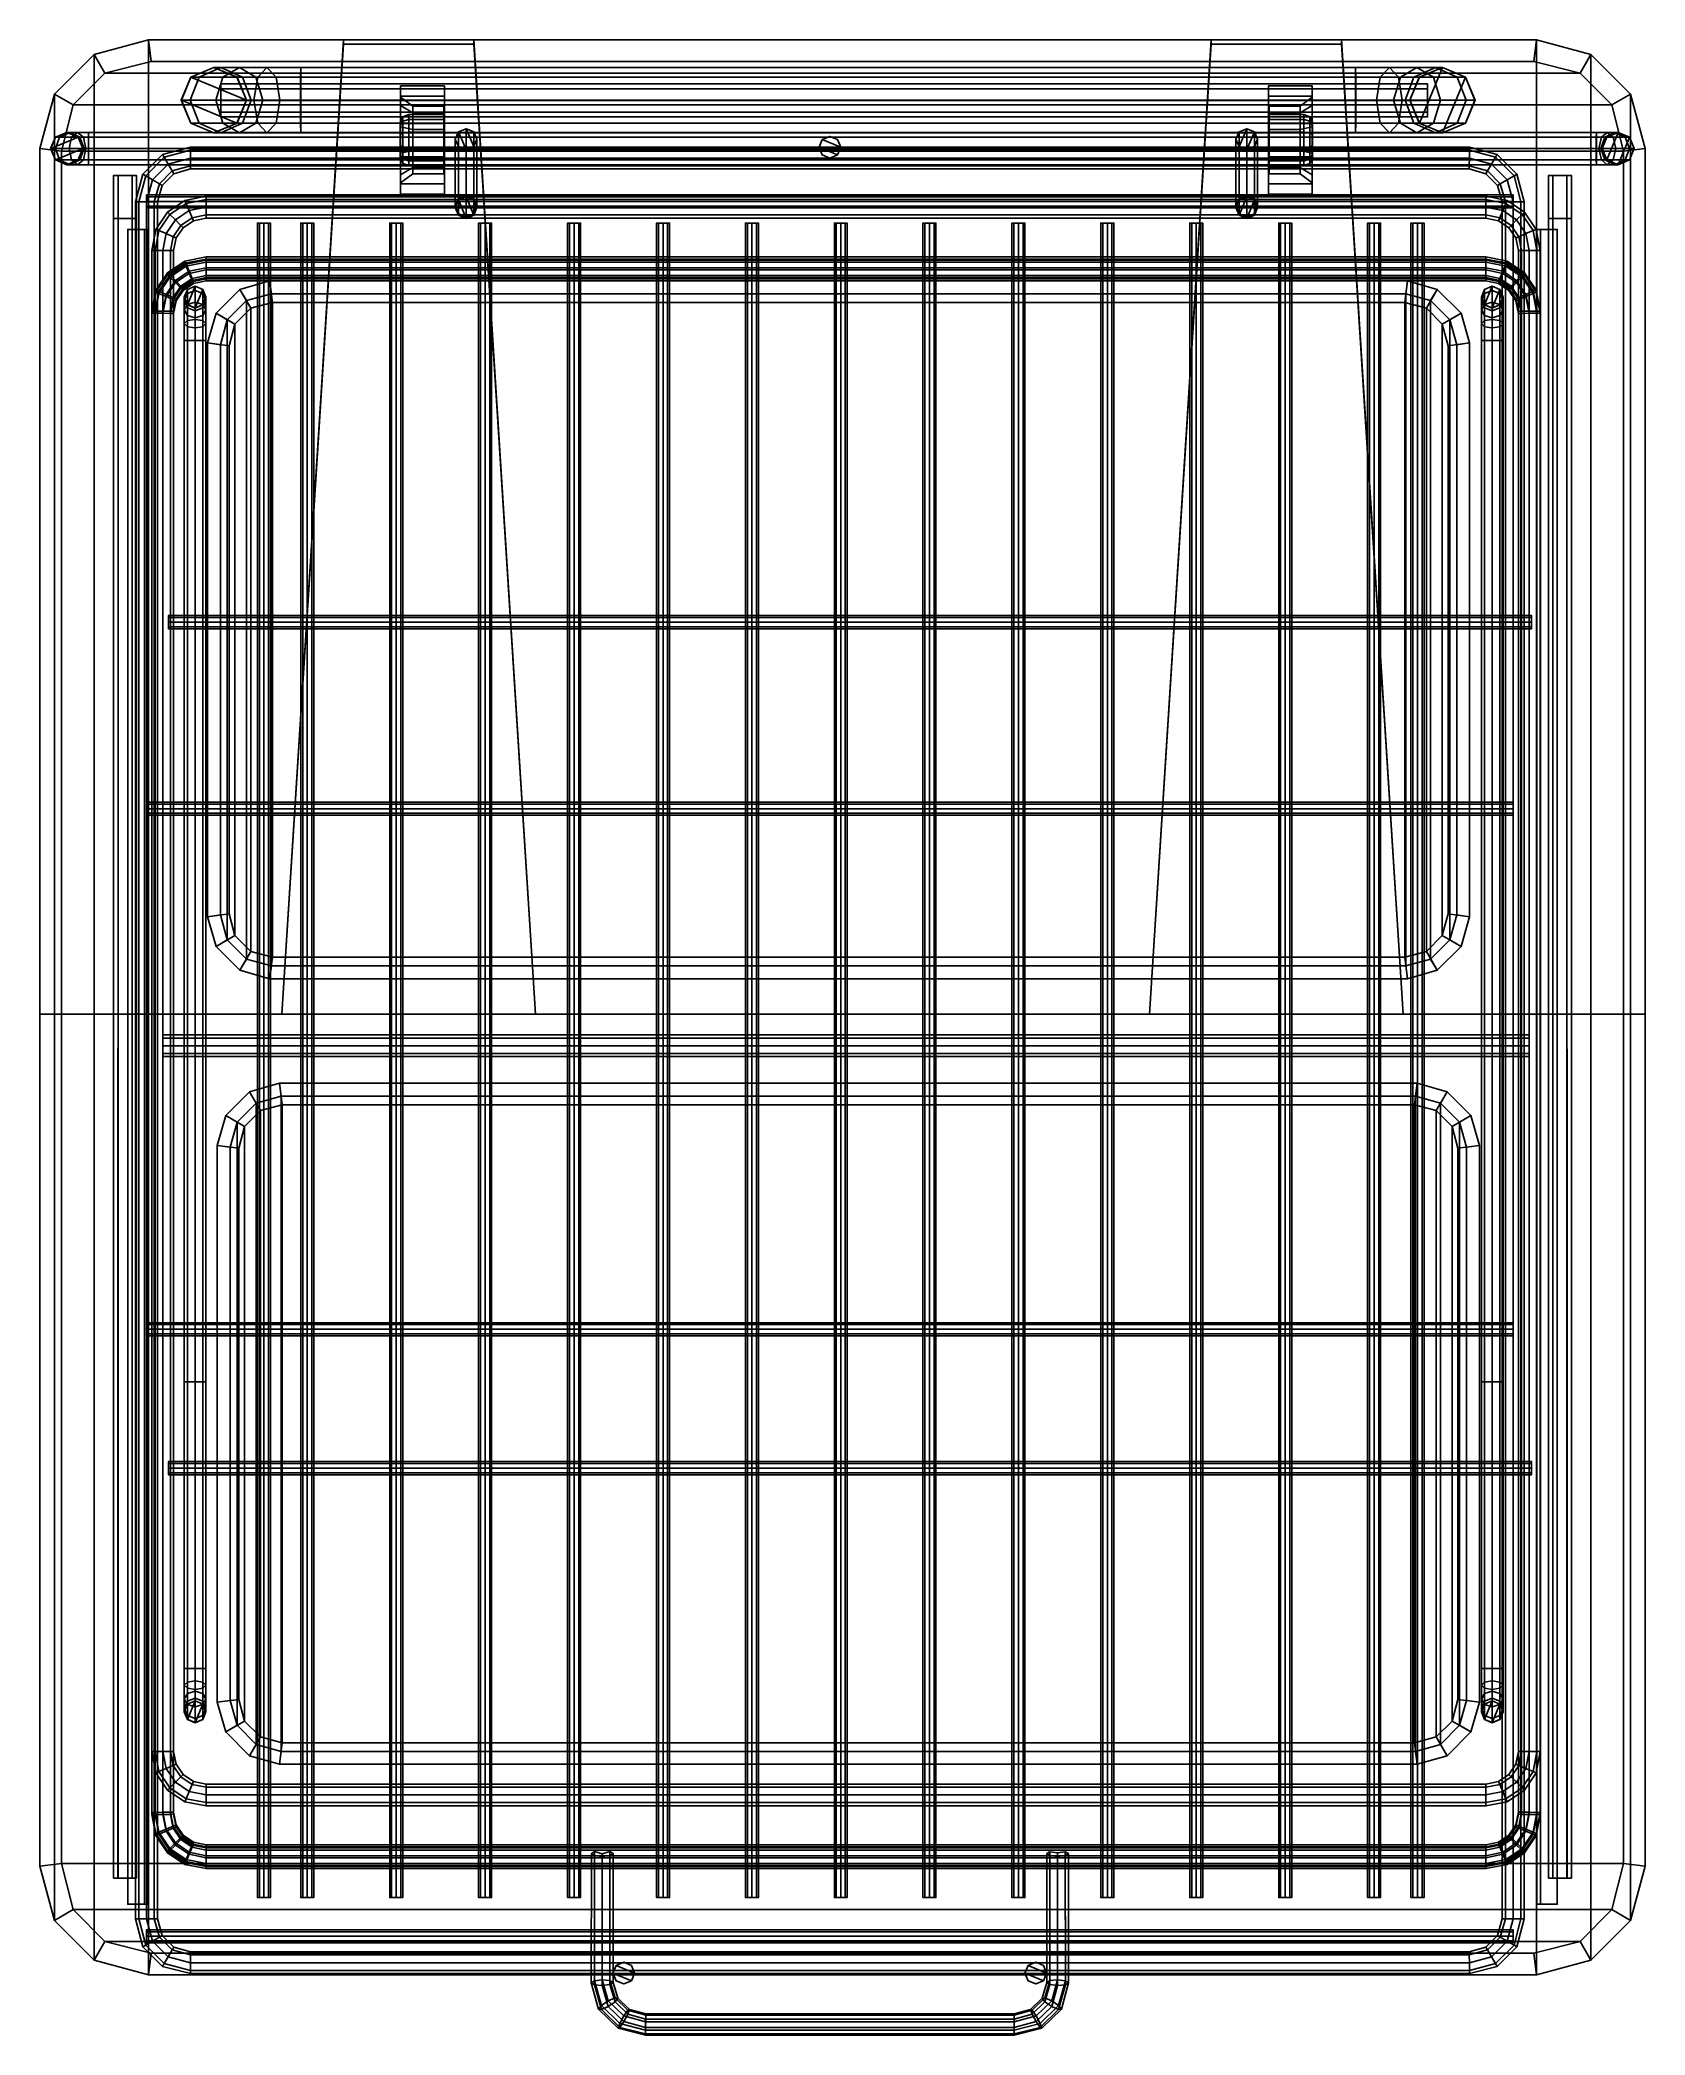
# Model space of a CAD drawing. Extents: x 0 to 370, y -460 to 0.
import ezdxf

# ---------------------------------------------------------------- set-up
doc = ezdxf.new("R2010")
doc.units = 0
for name, color, linetype in [('ACESSORIO', 254, 'CONTINUOUS'), ('BRANCO', 7, 'CONTINUOUS'), ('PRETO', 88, 'CONTINUOUS'), ('TAMPA', 251, 'CONTINUOUS')]:
    doc.layers.add(name, color=color, linetype=linetype)

msp = doc.modelspace()

# ---------------------------------------------------------------- linework, layer by layer
at = {"layer": 'ACESSORIO'}
for points in [[(22.2368, -41.20171, 50.57281), (22.2368, -31.23331, 50.57281), (17, -31.23331, 50.57281), (17, -41.20171, 50.57281)], [(17, -41.20171, 39.81319), (17, -41.20171, 50.57281), (17, -31.23331, 50.57281), (17, -31.23331, 39.81319)], [(22.2368, -41.20171, 8.89669), (17, -41.20171, 8.89669), (17, -31.23331, 8.89669), (22.2368, -31.23331, 8.89669)], [(17, -41.20171, 19.65629), (17, -31.23331, 19.65629), (17, -31.23331, 8.89669), (17, -41.20171, 8.89669)], [(18, -31.23331, 39.8125), (18, -41.20171, 39.8125), (17, -41.20171, 39.81319), (17, -31.23331, 39.81319)], [(18, -41.20171, 19.65709), (18, -31.23331, 19.65709), (17, -31.23331, 19.65629), (17, -41.20171, 19.65629)], [(18, -31.23331, 9.89669), (17, -31.23331, 8.89669), (17, -31.23331, 19.65629), (18, -31.23331, 19.65709)], [(18, -31.23331, 9.89669), (21.2343, -31.23331, 9.89669), (22.2368, -31.23331, 8.89669), (17, -31.23331, 8.89669)], [(17, -31.23331, 39.81319), (17, -31.23331, 50.57281), (18, -31.23331, 49.57291), (18, -31.23331, 39.8125)], [(21.2343, -31.23331, 49.57281), (18, -31.23331, 49.57291), (17, -31.23331, 50.57281), (22.2368, -31.23331, 50.57281)], [(18, -41.20171, 49.57291), (18, -31.23331, 49.57291), (21.2343, -31.23331, 49.57281), (21.2343, -41.20171, 49.57281)], [(18, -41.20171, 49.57291), (18, -41.20171, 39.8125), (18, -31.23331, 39.8125), (18, -31.23331, 49.57291)], [(18, -41.20171, 9.89669), (21.2343, -41.20171, 9.89669), (21.2343, -31.23331, 9.89669), (18, -31.23331, 9.89669)], [(18, -41.20171, 9.89669), (18, -31.23331, 9.89669), (18, -31.23331, 19.65709), (18, -41.20171, 19.65709)], [(21.2343, -41.20171, 49.57281), (21.2343, -31.23331, 49.57281), (21.2343, -31.23331, 47.5793), (21.2343, -41.20171, 47.5793)], [(21.2343, -41.20171, 47.5793), (21.2343, -31.23331, 47.5793), (22.2368, -31.23331, 47.5793), (22.2368, -41.20171, 47.5793)], [(21.2343, -41.20171, 9.89669), (21.2343, -41.20171, 11.89029), (21.2343, -31.23331, 11.89029), (21.2343, -31.23331, 9.89669)], [(21.2343, -41.20171, 11.89029), (22.2368, -41.20171, 11.89029), (22.2368, -31.23331, 11.89029), (21.2343, -31.23331, 11.89029)], [(21.2343, -31.23331, 9.89669), (21.2343, -31.23331, 11.89029), (22.2368, -31.23331, 11.89029), (22.2368, -31.23331, 8.89669)], [(21.2343, -31.23331, 49.57281), (22.2368, -31.23331, 50.57281), (22.2368, -31.23331, 47.5793), (21.2343, -31.23331, 47.5793)], [(22.2368, -41.20171, 47.5793), (22.2368, -31.23331, 47.5793), (22.2368, -31.23331, 50.57281), (22.2368, -41.20171, 50.57281)], [(22.2368, -41.20171, 11.89029), (22.2368, -41.20171, 8.89669), (22.2368, -31.23331, 8.89669), (22.2368, -31.23331, 11.89029)], [(347.7632, -41.20171, 47.5793), (347.7632, -31.23331, 47.5793), (347.7632, -31.23331, 50.57281), (347.7632, -41.20171, 50.57281)], [(347.7632, -41.20171, 50.57281), (347.7632, -31.23331, 50.57281), (353, -31.23331, 50.57281), (353, -41.20171, 50.57281)], [(348.7657, -41.20171, 47.5793), (348.7657, -31.23331, 47.5793), (347.7632, -31.23331, 47.5793), (347.7632, -41.20171, 47.5793)], [(348.7657, -31.23331, 49.57281), (352, -31.23331, 49.57291), (353, -31.23331, 50.57281), (347.7632, -31.23331, 50.57281)], [(348.7657, -31.23331, 49.57281), (347.7632, -31.23331, 50.57281), (347.7632, -31.23331, 47.5793), (348.7657, -31.23331, 47.5793)], [(347.7632, -41.20171, 11.89029), (347.7632, -41.20171, 8.89669), (347.7632, -31.23331, 8.89669), (347.7632, -31.23331, 11.89029)], [(347.7632, -41.20171, 8.89669), (353, -41.20171, 8.89669), (353, -31.23331, 8.89669), (347.7632, -31.23331, 8.89669)], [(352, -31.23331, 9.89669), (348.7657, -31.23331, 9.89669), (347.7632, -31.23331, 8.89669), (353, -31.23331, 8.89669)], [(348.7657, -31.23331, 9.89669), (348.7657, -31.23331, 11.89029), (347.7632, -31.23331, 11.89029), (347.7632, -31.23331, 8.89669)], [(348.7657, -41.20171, 11.89029), (347.7632, -41.20171, 11.89029), (347.7632, -31.23331, 11.89029), (348.7657, -31.23331, 11.89029)], [(352, -41.20171, 49.57291), (352, -31.23331, 49.57291), (348.7657, -31.23331, 49.57281), (348.7657, -41.20171, 49.57281)], [(348.7657, -41.20171, 49.57281), (348.7657, -31.23331, 49.57281), (348.7657, -31.23331, 47.5793), (348.7657, -41.20171, 47.5793)], [(352, -41.20171, 9.89669), (348.7657, -41.20171, 9.89669), (348.7657, -31.23331, 9.89669), (352, -31.23331, 9.89669)], [(348.7657, -41.20171, 9.89669), (348.7657, -41.20171, 11.89029), (348.7657, -31.23331, 11.89029), (348.7657, -31.23331, 9.89669)], [(352, -41.20171, 49.57291), (352, -41.20171, 39.8125), (352, -31.23331, 39.8125), (352, -31.23331, 49.57291)], [(352, -31.23331, 39.8125), (352, -41.20171, 39.8125), (353, -41.20171, 39.81319), (353, -31.23331, 39.81319)], [(353, -31.23331, 39.81319), (353, -31.23331, 50.57281), (352, -31.23331, 49.57291), (352, -31.23331, 39.8125)], [(352, -41.20171, 9.89669), (352, -31.23331, 9.89669), (352, -31.23331, 19.65709), (352, -41.20171, 19.65709)], [(352, -31.23331, 9.89669), (353, -31.23331, 8.89669), (353, -31.23331, 19.65629), (352, -31.23331, 19.65709)], [(352, -41.20171, 19.65709), (352, -31.23331, 19.65709), (353, -31.23331, 19.65629), (353, -41.20171, 19.65629)], [(353, -41.20171, 39.81319), (353, -41.20171, 50.57281), (353, -31.23331, 50.57281), (353, -31.23331, 39.81319)], [(353, -41.20171, 19.65629), (353, -31.23331, 19.65629), (353, -31.23331, 8.89669), (353, -41.20171, 8.89669)], [(17, -41.20171, 50.57281), (17, -423.7927, 50.57281), (22.2368, -423.7927, 50.57281), (22.2368, -41.20171, 50.57281)], [(17, -41.20171, 8.89669), (22.2368, -41.20171, 8.89669), (22.2368, -423.7928, 8.89669), (17, -423.7928, 8.89669)], [(17, -423.7927, 50.57281), (17, -41.20171, 50.57281), (17, -41.20171, 39.81319), (17, -423.7928, 8.89669)], [(17, -423.7928, 8.89669), (17, -41.20171, 39.81319), (17, -41.20171, 19.65629), (17, -41.20171, 8.89669)], [(17, -41.20171, 19.65629), (17, -41.20171, 39.81319), (18, -41.20171, 39.8125), (18, -41.20171, 19.65709)], [(18, -423.7927, 49.57291), (17.9697, -423.7928, 9.89669), (18, -41.20171, 9.89669), (18, -41.20171, 19.65709)], [(21.2343, -41.20171, 9.89669), (18, -41.20171, 9.89669), (17.9697, -423.7928, 9.89669), (21.2343, -423.7928, 9.89669)], [(21.2343, -41.20171, 49.57281), (21.2343, -423.7927, 49.57281), (18, -423.7927, 49.57291), (18, -41.20171, 49.57291)], [(18, -423.7927, 49.57291), (18, -41.20171, 19.65709), (18, -41.20171, 39.8125), (18, -41.20171, 49.57291)], [(21.2343, -41.20171, 47.5793), (21.2343, -423.7927, 47.5793), (21.2343, -423.7927, 49.57281), (21.2343, -41.20171, 49.57281)], [(22.2368, -41.20171, 47.5793), (22.2368, -423.7927, 47.5793), (21.2343, -423.7927, 47.5793), (21.2343, -41.20171, 47.5793)], [(21.2343, -41.20171, 11.89029), (21.2343, -41.20171, 9.89669), (21.2343, -423.7928, 9.89669), (21.2343, -423.7928, 11.89029)], [(22.2368, -41.20171, 11.89029), (21.2343, -41.20171, 11.89029), (21.2343, -423.7928, 11.89029), (22.2368, -423.7928, 11.89029)], [(22.2368, -41.20171, 50.57281), (22.2368, -423.7927, 50.57281), (22.2368, -423.7927, 47.5793), (22.2368, -41.20171, 47.5793)], [(22.2368, -41.20171, 8.89669), (22.2368, -41.20171, 11.89029), (22.2368, -423.7928, 11.89029), (22.2368, -423.7928, 8.89669)], [(347.7632, -41.20171, 50.57281), (347.7632, -423.7927, 50.57281), (347.7632, -423.7927, 47.5793), (347.7632, -41.20171, 47.5793)], [(353, -41.20171, 50.57281), (353, -423.7927, 50.57281), (347.7632, -423.7927, 50.57281), (347.7632, -41.20171, 50.57281)], [(347.7632, -41.20171, 47.5793), (347.7632, -423.7927, 47.5793), (348.7657, -423.7927, 47.5793), (348.7657, -41.20171, 47.5793)], [(347.7632, -41.20171, 8.89669), (347.7632, -41.20171, 11.89029), (347.7632, -423.7928, 11.89029), (347.7632, -423.7928, 8.89669)], [(353, -41.20171, 8.89669), (347.7632, -41.20171, 8.89669), (347.7632, -423.7928, 8.89669), (353, -423.7928, 8.89669)], [(347.7632, -41.20171, 11.89029), (348.7657, -41.20171, 11.89029), (348.7657, -423.7928, 11.89029), (347.7632, -423.7928, 11.89029)], [(348.7657, -41.20171, 49.57281), (348.7657, -423.7927, 49.57281), (352, -423.7927, 49.57291), (352, -41.20171, 49.57291)], [(348.7657, -41.20171, 47.5793), (348.7657, -423.7927, 47.5793), (348.7657, -423.7927, 49.57281), (348.7657, -41.20171, 49.57281)], [(348.7657, -41.20171, 9.89669), (352, -41.20171, 9.89669), (352.0303, -423.7928, 9.89669), (348.7657, -423.7928, 9.89669)], [(348.7657, -41.20171, 11.89029), (348.7657, -41.20171, 9.89669), (348.7657, -423.7928, 9.89669), (348.7657, -423.7928, 11.89029)], [(352, -423.7927, 49.57291), (352.0303, -423.7928, 9.89669), (352, -41.20171, 9.89669), (352, -41.20171, 19.65709)], [(352, -423.7927, 49.57291), (352, -41.20171, 19.65709), (352, -41.20171, 39.8125), (352, -41.20171, 49.57291)], [(353, -41.20171, 19.65629), (353, -41.20171, 39.81319), (352, -41.20171, 39.8125), (352, -41.20171, 19.65709)], [(353, -423.7927, 50.57281), (353, -41.20171, 50.57281), (353, -41.20171, 39.81319), (353, -423.7928, 8.89669)], [(353, -423.7928, 8.89669), (353, -41.20171, 39.81319), (353, -41.20171, 19.65629), (353, -41.20171, 8.89669)], [(20.2325, -429.8293, 16.76659), (24.12621, -429.8293, 16.76659), (24.12621, -43.7102, 16.76659), (20.2325, -43.7102, 16.76659)], [(20.2325, -429.8293, 15.96659), (20.2325, -429.8293, 16.76659), (20.2325, -43.7102, 16.76659), (20.2325, -43.7102, 15.96659)], [(24.92621, -429.8293, 15.96659), (20.2325, -429.8293, 15.96659), (20.2325, -43.7102, 15.96659), (24.92621, -43.7102, 15.96659)], [(20.2325, -43.7102, 15.96659), (20.2325, -43.7102, 16.76659), (24.12621, -43.7102, 16.76659), (24.92621, -43.7102, 15.96659)], [(24.12621, -429.8293, 40.26221), (20.233, -429.8293, 40.26221), (20.233, -43.7102, 40.26229), (24.12621, -43.7102, 40.26229)], [(20.233, -429.8293, 41.06221), (24.92621, -429.8293, 41.06221), (24.92621, -43.7102, 41.06232), (20.233, -43.7102, 41.06232)], [(20.233, -429.8293, 40.26221), (20.233, -429.8293, 41.06221), (20.233, -43.7102, 41.06232), (20.233, -43.7102, 40.26229)], [(20.233, -43.7102, 41.06232), (24.92621, -43.7102, 41.06232), (24.12621, -43.7102, 40.26229), (20.233, -43.7102, 40.26229)], [(24.12621, -429.8293, 16.76659), (24.12621, -429.8293, 40.26221), (24.12621, -43.7102, 40.26229), (24.12621, -43.7102, 16.76659)], [(24.92621, -43.7102, 15.96659), (24.12621, -43.7102, 16.76659), (24.12621, -43.7102, 40.26229), (24.92621, -43.7102, 41.06232)], [(24.92621, -429.8293, 41.06221), (24.92621, -429.8293, 15.96659), (24.92621, -43.7102, 15.96659), (24.92621, -43.7102, 41.06232)], [(345.0738, -429.8293, 41.06221), (345.0738, -429.8293, 15.96659), (345.0738, -43.7102, 15.96659), (345.0738, -43.7102, 41.06232)], [(349.767, -429.8293, 41.06221), (345.0738, -429.8293, 41.06221), (345.0738, -43.7102, 41.06232), (349.767, -43.7102, 41.06232)], [(349.767, -43.7102, 41.06232), (345.0738, -43.7102, 41.06232), (345.8738, -43.7102, 40.26229), (349.767, -43.7102, 40.26229)], [(345.0738, -43.7102, 15.96659), (345.8738, -43.7102, 16.76659), (345.8738, -43.7102, 40.26229), (345.0738, -43.7102, 41.06232)], [(345.0738, -429.8293, 15.96659), (349.7675, -429.8293, 15.96659), (349.7675, -43.7102, 15.96659), (345.0738, -43.7102, 15.96659)], [(349.7675, -43.7102, 15.96659), (349.7675, -43.7102, 16.76659), (345.8738, -43.7102, 16.76659), (345.0738, -43.7102, 15.96659)], [(345.8738, -429.8293, 40.26221), (349.767, -429.8293, 40.26221), (349.767, -43.7102, 40.26229), (345.8738, -43.7102, 40.26229)], [(345.8738, -429.8293, 16.76659), (345.8738, -429.8293, 40.26221), (345.8738, -43.7102, 40.26229), (345.8738, -43.7102, 16.76659)], [(349.7675, -429.8293, 16.76659), (345.8738, -429.8293, 16.76659), (345.8738, -43.7102, 16.76659), (349.7675, -43.7102, 16.76659)], [(349.767, -429.8293, 40.26221), (349.767, -429.8293, 41.06221), (349.767, -43.7102, 41.06232), (349.767, -43.7102, 40.26229)], [(349.7675, -429.8293, 15.96659), (349.7675, -429.8293, 16.76659), (349.7675, -43.7102, 16.76659), (349.7675, -43.7102, 15.96659)], [(18, -423.7927, 49.57291), (21.2343, -423.7927, 49.57281), (22.2368, -423.7927, 50.57281), (17, -423.7927, 50.57281)], [(17.9697, -423.7928, 9.89669), (18, -423.7927, 49.57291), (17, -423.7927, 50.57281), (17, -423.7928, 8.89669)], [(21.2343, -423.7928, 9.89669), (17.9697, -423.7928, 9.89669), (17, -423.7928, 8.89669), (22.2368, -423.7928, 8.89669)], [(21.2343, -423.7927, 49.57281), (21.2343, -423.7927, 47.5793), (22.2368, -423.7927, 47.5793), (22.2368, -423.7927, 50.57281)], [(21.2343, -423.7928, 9.89669), (22.2368, -423.7928, 8.89669), (22.2368, -423.7928, 11.89029), (21.2343, -423.7928, 11.89029)], [(352, -423.7927, 49.57291), (348.7657, -423.7927, 49.57281), (347.7632, -423.7927, 50.57281), (353, -423.7927, 50.57281)], [(348.7657, -423.7927, 49.57281), (348.7657, -423.7927, 47.5793), (347.7632, -423.7927, 47.5793), (347.7632, -423.7927, 50.57281)], [(348.7657, -423.7928, 9.89669), (352.0303, -423.7928, 9.89669), (353, -423.7928, 8.89669), (347.7632, -423.7928, 8.89669)], [(348.7657, -423.7928, 9.89669), (347.7632, -423.7928, 8.89669), (347.7632, -423.7928, 11.89029), (348.7657, -423.7928, 11.89029)], [(352.0303, -423.7928, 9.89669), (352, -423.7927, 49.57291), (353, -423.7927, 50.57281), (353, -423.7928, 8.89669)], [(20.2325, -429.8293, 15.96659), (24.92621, -429.8293, 15.96659), (24.12621, -429.8293, 16.76659), (20.2325, -429.8293, 16.76659)], [(20.233, -429.8293, 41.06221), (20.233, -429.8293, 40.26221), (24.12621, -429.8293, 40.26221), (24.92621, -429.8293, 41.06221)], [(24.92621, -429.8293, 41.06221), (24.12621, -429.8293, 40.26221), (24.12621, -429.8293, 16.76659), (24.92621, -429.8293, 15.96659)], [(345.0738, -429.8293, 41.06221), (345.8738, -429.8293, 40.26221), (345.8738, -429.8293, 16.76659), (345.0738, -429.8293, 15.96659)], [(349.767, -429.8293, 41.06221), (349.767, -429.8293, 40.26221), (345.8738, -429.8293, 40.26221), (345.0738, -429.8293, 41.06221)], [(349.7675, -429.8293, 15.96659), (345.0738, -429.8293, 15.96659), (345.8738, -429.8293, 16.76659), (349.7675, -429.8293, 16.76659)]]:
    msp.add_3dface(points, dxfattribs=at)

# ---------------------------------------------------------------- meshes
mesh = msp.add_polyface(dxfattribs=at)
corners = [(32.57271, -13.89999, 27.91179), (32.6098, -13.8999, 459.4722), (32.6098, -13.8999, 459.4722), (34.6404, -13.89999, 17.17579), (34.78172, -19.2019, 27.91969), (34.78172, -8.5981, 27.91969), (34.80791, -19.2019, 459.4722), (34.80791, -19.2019, 459.4722), (34.80791, -8.5981, 459.4722), (34.80791, -8.5981, 459.4722), (36.70441, -19.2019, 18.04989), (36.70441, -8.5981, 18.04989), (40.1098, -21.39999, 27.93879), (40.1098, -21.3999, 459.4723), (40.1098, -21.3999, 459.4723), (40.1098, -6.39999, 27.93879), (40.1098, -6.3999, 459.4723), (40.1098, -6.3999, 459.4723), (40.569, -13.89999, 8.39759), (41.68291, -21.39999, 20.15799), (41.68291, -6.39999, 20.15799), (42.1524, -19.2019, 9.981), (42.1524, -8.5981, 9.981), (45.4117, -19.2019, 459.4723), (45.4117, -19.2019, 459.4723), (45.4117, -8.5981, 459.4723), (45.4117, -8.5981, 459.4723), (45.4379, -19.2019, 27.95779), (45.4379, -8.5981, 27.95779), (45.97141, -21.39999, 13.80029), (45.97141, -6.39999, 13.80029), (46.66141, -19.2019, 22.26619), (46.66141, -8.5981, 22.26619), (47.6098, -13.8999, 459.4723), (47.6098, -13.8999, 459.4723), (47.6469, -13.89999, 27.96579), (48.72541, -13.89999, 23.1403), (49.34671, -13.89999, 2.4695), (49.7905, -19.2019, 17.61959), (49.7905, -8.5981, 17.61959), (50.22071, -19.2019, 4.5335), (50.22071, -8.5981, 4.5335), (51.3738, -13.89999, 19.20309), (52.3291, -21.39999, 9.51189), (52.3291, -6.39999, 9.51189), (54.4374, -19.2019, 14.49029), (54.4374, -8.5981, 14.49029), (55.3115, -13.89999, 16.55429), (60.0828, -13.89999, 0.4017), (60.09071, -19.2019, 2.6106), (60.09071, -8.5981, 2.6106), (60.1098, -21.39999, 7.93879), (60.1098, -6.39999, 7.93879), (60.12891, -19.2019, 13.2669), (60.12891, -8.5981, 13.2669), (60.1368, -13.89999, 15.47579), (303.2519, -13.89999, 15.47579), (303.2598, -19.2019, 13.2669), (303.2598, -8.5981, 13.2669), (303.2788, -21.39999, 7.93879), (303.2788, -6.39999, 7.93879), (303.2978, -19.2019, 2.6106), (303.2978, -8.5981, 2.6106), (303.3057, -13.89999, 0.4017), (308.0775, -13.89999, 16.55439), (308.9515, -19.2019, 14.49029), (308.9515, -8.5981, 14.49029), (311.0595, -21.39999, 9.51179), (311.0595, -6.39999, 9.51179), (312.0147, -13.89999, 19.20289), (313.1676, -19.2019, 4.53329), (313.1676, -8.5981, 4.53329), (313.5981, -19.2019, 17.6195), (313.5981, -8.5981, 17.6195), (314.0415, -13.89999, 2.4693), (314.6632, -13.89999, 23.14009), (315.7417, -13.89999, 27.96579), (315.7788, -13.8999, 459.4721), (315.7788, -13.8999, 459.4721), (316.7272, -19.2019, 22.26609), (316.7272, -8.5981, 22.26609), (317.4172, -21.39999, 13.8004), (317.4172, -6.39999, 13.8004), (317.9507, -19.2019, 27.9579), (317.9507, -8.5981, 27.9579), (317.9769, -19.2019, 459.4721), (317.9769, -19.2019, 459.4721), (317.9769, -8.5981, 459.4721), (317.9769, -8.5981, 459.4721), (321.2364, -19.2019, 9.9812), (321.2364, -8.5981, 9.9812), (321.7057, -21.39999, 20.15799), (321.7057, -6.39999, 20.15799), (322.8197, -13.89999, 8.39779), (323.2788, -21.39999, 27.93869), (323.2788, -21.3999, 459.4721), (323.2788, -21.3999, 459.4721), (323.2788, -6.39999, 27.93869), (323.2788, -6.3999, 459.4721), (323.2788, -6.3999, 459.4721), (326.6842, -19.2019, 18.04989), (326.6842, -8.5981, 18.04989), (328.5807, -19.2019, 459.4721), (328.5807, -19.2019, 459.4721), (328.5807, -8.5981, 459.4721), (328.5807, -8.5981, 459.4721), (328.6069, -19.2019, 27.91959), (328.6069, -8.5981, 27.91959), (328.7483, -13.89999, 17.17589), (330.7788, -13.8999, 459.4721), (330.7788, -13.8999, 459.4721), (330.8159, -13.89999, 27.91159)]
mesh.append_faces([[corners[k] for k in face] for face in [(77, 87, 84, 76), (87, 99, 97, 84), (99, 105, 107, 97), (105, 110, 111, 107), (110, 103, 106, 111), (103, 95, 94, 106), (95, 85, 83, 94), (85, 77, 76, 83), (80, 75, 76, 84), (92, 80, 84, 97), (101, 92, 97, 107), (108, 101, 107, 111), (100, 108, 111, 106), (91, 100, 106, 94), (79, 91, 94, 83), (75, 79, 83, 76), (73, 69, 75, 80), (82, 73, 80, 92), (90, 82, 92, 101), (93, 90, 101, 108), (89, 93, 108, 100), (81, 89, 100, 91), (72, 81, 91, 79), (69, 72, 79, 75), (66, 64, 69, 73), (68, 66, 73, 82), (71, 68, 82, 90), (74, 71, 90, 93), (70, 74, 93, 89), (67, 70, 89, 81), (65, 67, 81, 72), (64, 65, 72, 69), (58, 56, 64, 66), (60, 58, 66, 68), (62, 60, 68, 71), (63, 62, 71, 74), (61, 63, 74, 70), (59, 61, 70, 67), (57, 59, 67, 65), (56, 57, 65, 64), (56, 58, 54, 55), (58, 60, 52, 54), (60, 62, 50, 52), (62, 63, 48, 50), (63, 61, 49, 48), (61, 59, 51, 49), (59, 57, 53, 51), (57, 56, 55, 53), (46, 47, 55, 54), (44, 46, 54, 52), (41, 44, 52, 50), (37, 41, 50, 48), (40, 37, 48, 49), (43, 40, 49, 51), (45, 43, 51, 53), (47, 45, 53, 55), (39, 42, 47, 46), (30, 39, 46, 44), (22, 30, 44, 41), (18, 22, 41, 37), (21, 18, 37, 40), (29, 21, 40, 43), (38, 29, 43, 45), (42, 38, 45, 47), (32, 36, 42, 39), (20, 32, 39, 30), (11, 20, 30, 22), (3, 11, 22, 18), (10, 3, 18, 21), (19, 10, 21, 29), (31, 19, 29, 38), (36, 31, 38, 42), (28, 35, 36, 32), (15, 28, 32, 20), (5, 15, 20, 11), (0, 5, 11, 3), (4, 0, 3, 10), (12, 4, 10, 19), (27, 12, 19, 31), (35, 27, 31, 36), (35, 28, 26, 34), (28, 15, 17, 26), (15, 5, 8, 17), (5, 0, 1, 8), (0, 4, 6, 1), (4, 12, 13, 6), (12, 27, 24, 13), (27, 35, 34, 24), (7, 14, 23, 2), (2, 23, 33, 9), (9, 33, 25, 16), (102, 109, 104, 96), (96, 104, 98, 86), (86, 98, 88, 78)]])
mesh = msp.add_polyface(dxfattribs=at)
corners = [(41.72681, -17.7531, 452.951), (41.72681, -16.64011, 455.638), (41.72681, -16.64011, 450.264), (41.72681, -13.95309, 456.751), (41.72681, -13.95309, 449.1511), (41.72681, -11.2661, 455.638), (41.72681, -11.2661, 455.638), (41.72681, -11.2661, 450.264), (41.72681, -10.15311, 452.951), (319.8661, -17.7531, 452.951), (319.8661, -16.6402, 455.638), (319.8661, -16.64011, 450.264), (319.8661, -13.95309, 456.751), (319.8661, -13.95309, 449.1511), (319.8661, -11.2661, 455.638), (319.8661, -11.2661, 455.638), (319.8661, -11.2661, 450.264), (319.8661, -10.15311, 452.951)]
mesh.append_faces([[corners[k] for k in face] for face in [(8, 5, 14, 17), (6, 3, 12, 15), (3, 1, 10, 12), (1, 0, 9, 10), (0, 2, 11, 9), (2, 4, 13, 11), (4, 7, 16, 13), (7, 8, 17, 16)]])
mesh = msp.add_polyface(dxfattribs=at)
corners = [(2.468, -25.06599, 51.73459), (2.5, -25.06599), (2.5, -25.06599), (3.56171, -27.68159, 51.73159), (3.56171, -22.45039, 51.73159), (3.58011, -25.06599, 56.18349), (3.58441, -27.68159), (3.58441, -27.68159), (3.58441, -22.45039), (3.58441, -22.45039), (4.5482, -27.68159, 55.61588), (4.5482, -22.45039, 55.61588), (6.20001, -28.76601, 51.7241), (6.20001, -28.76601, 0.0001), (6.20001, -28.76601, 0.0001), (6.20001, -21.366, 51.7241), (6.20001, -21.366, 0.0001), (6.20001, -21.366, 0.0001), (6.74051, -25.06599, 59.34399), (6.88321, -28.76601, 54.2466), (6.88321, -21.366, 54.2466), (7.30821, -27.68159, 58.3759), (7.30821, -22.45039, 58.3759), (8.67751, -28.76601, 56.0409), (8.67751, -21.366, 56.0409), (8.8156, -27.68159, 0.0002), (8.8156, -27.68159, 0.0002), (8.8156, -22.45039, 0.0002), (8.8156, -22.45039, 0.0002), (8.83831, -27.68159, 51.71669), (8.83831, -22.45039, 51.71669), (9.2182, -27.68159, 52.8774), (9.2182, -22.45039, 52.8774), (9.90001, -25.06599, 0.0002), (9.90001, -25.06599, 0.0002), (9.932, -25.06599, 51.71358), (10.04679, -27.68159, 53.7059), (10.04679, -22.45039, 53.7059), (10.18631, -25.06599, 52.30968), (10.6145, -25.06599, 52.73781), (11.1889, -25.06599, 60.45621), (11.19211, -27.68159, 59.3624), (11.19211, -22.45039, 59.3624), (11.20001, -28.76601, 56.7241), (11.20001, -21.366, 56.7241), (11.2079, -27.68159, 54.08591), (11.2079, -22.45039, 54.08591), (11.2111, -25.06599, 52.99209), (358.757, -25.06599, 52.99209), (358.7602, -27.68159, 54.08591), (358.7602, -22.45039, 54.08591), (358.7679, -28.76601, 56.7241), (358.7679, -21.366, 56.7241), (358.7756, -27.68159, 59.3624), (358.7756, -22.45039, 59.3624), (358.7788, -25.06599, 60.45621), (359.3534, -25.06599, 52.73791), (359.7817, -25.06599, 52.30958), (359.9211, -27.68159, 53.7059), (359.9211, -22.45039, 53.7059), (360.0359, -25.06599, 51.71339), (360.1001, -25.06599, 0.0004), (360.1001, -25.06599, 0.0004), (360.7497, -27.68159, 52.8773), (360.7497, -22.45039, 52.8773), (361.1297, -27.68159, 51.71651), (361.1297, -22.45039, 51.71651), (361.1844, -27.68159, 0.0004), (361.1844, -27.68159, 0.0004), (361.1844, -22.45039, 0.0004), (361.1844, -22.45039, 0.0004), (361.2904, -28.76601, 56.0409), (361.2904, -21.366, 56.0409), (362.6597, -27.68159, 58.3759), (362.6597, -22.45039, 58.3759), (363.0847, -28.76601, 54.2466), (363.0847, -21.366, 54.2466), (363.2274, -25.06599, 59.34399), (363.7679, -28.76601, 51.7241), (363.8, -28.76601, 0.0004), (363.8, -28.76601, 0.0004), (363.7679, -21.366, 51.7241), (363.8, -21.366, 0.0004), (363.8, -21.366, 0.0004), (365.4197, -27.68159, 55.61588), (365.4197, -22.45039, 55.61588), (366.4156, -27.68159, 0.0004), (366.4156, -27.68159, 0.0004), (366.4156, -22.45039, 0.0004), (366.4156, -22.45039, 0.0004), (366.3878, -25.06599, 56.18358), (366.4062, -27.68159, 51.73169), (366.4062, -22.45039, 51.73169), (367.5, -25.06599, 0.0004), (367.5, -25.06599, 0.0004), (367.5, -25.06599, 51.73481)]
mesh.append_faces([[corners[k] for k in face] for face in [(94, 89, 92, 95), (89, 83, 81, 92), (83, 69, 66, 81), (69, 61, 60, 66), (61, 67, 65, 60), (67, 79, 78, 65), (79, 87, 91, 78), (87, 94, 95, 91), (85, 90, 95, 92), (76, 85, 92, 81), (64, 76, 81, 66), (57, 64, 66, 60), (63, 57, 60, 65), (75, 63, 65, 78), (84, 75, 78, 91), (90, 84, 91, 95), (74, 77, 90, 85), (72, 74, 85, 76), (59, 72, 76, 64), (56, 59, 64, 57), (58, 56, 57, 63), (71, 58, 63, 75), (73, 71, 75, 84), (77, 73, 84, 90), (54, 55, 77, 74), (52, 54, 74, 72), (50, 52, 72, 59), (48, 50, 59, 56), (49, 48, 56, 58), (51, 49, 58, 71), (53, 51, 71, 73), (55, 53, 73, 77), (55, 54, 42, 40), (54, 52, 44, 42), (52, 50, 46, 44), (50, 48, 47, 46), (48, 49, 45, 47), (49, 51, 43, 45), (51, 53, 41, 43), (53, 55, 40, 41), (22, 18, 40, 42), (24, 22, 42, 44), (37, 24, 44, 46), (39, 37, 46, 47), (36, 39, 47, 45), (23, 36, 45, 43), (21, 23, 43, 41), (18, 21, 41, 40), (11, 5, 18, 22), (20, 11, 22, 24), (32, 20, 24, 37), (38, 32, 37, 39), (31, 38, 39, 36), (19, 31, 36, 23), (10, 19, 23, 21), (5, 10, 21, 18), (4, 0, 5, 11), (15, 4, 11, 20), (30, 15, 20, 32), (35, 30, 32, 38), (29, 35, 38, 31), (12, 29, 31, 19), (3, 12, 19, 10), (0, 3, 10, 5), (0, 4, 8, 1), (4, 15, 17, 8), (15, 30, 28, 17), (30, 35, 34, 28), (35, 29, 26, 34), (29, 12, 13, 26), (12, 3, 6, 13), (3, 0, 1, 6), (62, 70, 82, 68), (68, 82, 88, 80), (80, 88, 93, 86), (25, 14, 7, 33), (33, 7, 2, 27), (27, 2, 9, 16)]])
mesh = msp.add_polyface(dxfattribs=at)
corners = [(95.7271, -38.6657, 411.1594), (95.7271, -38.6657, 285.2303), (95.7271, -38.6657, 285.2303), (95.7271, -38.36, 414.0338), (95.7271, -22.88989, 469.8713), (95.7271, -22.88989, 469.8713), (96.45931, -40.4334, 411.1594), (96.45931, -40.4334, 411.1594), (96.45931, -40.4334, 285.2303), (96.45931, -40.4334, 285.2303), (96.45931, -40.4334, 285.2303), (96.45931, -40.08432, 414.4234), (96.45931, -40.08432, 414.4234), (96.45931, -36.8979, 411.1594), (96.45931, -36.8979, 285.2303), (96.45931, -36.8979, 285.2303), (96.45931, -36.6357, 413.6442), (96.45931, -24.5934, 470.3438), (96.45931, -24.5934, 470.3438), (96.45931, -24.5934, 470.3438), (96.45931, -21.1864, 469.3989), (96.45931, -21.1864, 469.3989), (98.2271, -41.1657, 411.1594), (98.2271, -41.1657, 285.2303), (98.2271, -41.1657, 285.2303), (98.2271, -40.7985, 414.5848), (98.2271, -36.1657, 411.1594), (98.2271, -36.1657, 285.2303), (98.2271, -36.1657, 285.2303), (98.2271, -35.9214, 413.4829), (98.2271, -25.299, 470.5394), (98.2271, -25.299, 470.5394), (98.2271, -20.4808, 469.2033), (98.2271, -20.4808, 469.2033), (99.9949, -40.4334, 411.1594), (99.9949, -40.4334, 285.2303), (99.9949, -40.4334, 285.2303), (99.9949, -40.08432, 414.4234), (99.9949, -36.8979, 411.1594), (99.9949, -36.8979, 285.2303), (99.9949, -36.8979, 285.2303), (99.9949, -36.6357, 413.6442), (99.9949, -24.5934, 470.3438), (99.9949, -24.5934, 470.3438), (99.9949, -21.1864, 469.3989), (99.9949, -21.1864, 469.3989), (100.7271, -38.6657, 411.1594), (100.7271, -38.6657, 285.2303), (100.7271, -38.6657, 285.2303), (100.7271, -38.36, 414.0338), (100.7271, -22.88989, 469.8713), (100.7271, -22.88989, 469.8713), (275.6941, -38.6657, 411.1594), (275.6941, -38.6657, 285.2303), (275.6941, -38.6657, 285.2303), (275.6941, -38.36, 414.0338), (275.6941, -22.88989, 469.8713), (275.6941, -22.88989, 469.8713), (276.4263, -40.4334, 411.1594), (276.4263, -40.4334, 285.2303), (276.4263, -40.4334, 285.2303), (276.4263, -40.08432, 414.4234), (276.4263, -36.8979, 411.1594), (276.4263, -36.8979, 285.2303), (276.4263, -36.8979, 285.2303), (276.4263, -36.6357, 413.6442), (276.4263, -24.5934, 470.3438), (276.4263, -24.5934, 470.3438), (276.4263, -21.1864, 469.3989), (276.4263, -21.1864, 469.3989), (278.1941, -41.1657, 411.1594), (278.1941, -41.1657, 285.2303), (278.1941, -41.1657, 285.2303), (278.1941, -40.7985, 414.5848), (278.1941, -36.1657, 411.1594), (278.1941, -36.1657, 285.2303), (278.1941, -36.1657, 285.2303), (278.1941, -35.9214, 413.4829), (278.1941, -25.299, 470.5394), (278.1941, -25.299, 470.5394), (278.1941, -20.4808, 469.2033), (278.1941, -20.4808, 469.2033), (279.9618, -40.4334, 411.1594), (279.9618, -40.4334, 411.1594), (279.9618, -40.4334, 285.2303), (279.9618, -40.4334, 285.2303), (279.9618, -40.4334, 285.2303), (279.9618, -40.08432, 414.4234), (279.9618, -40.08432, 414.4234), (279.9618, -36.8979, 411.1594), (279.9618, -36.8979, 285.2303), (279.9618, -36.8979, 285.2303), (279.9618, -36.6357, 413.6442), (279.9618, -24.5934, 470.3438), (279.9618, -24.5934, 470.3438), (279.9618, -24.5934, 470.3438), (279.9618, -21.1864, 469.3989), (279.9618, -21.1864, 469.3989), (280.6941, -38.6657, 411.1594), (280.6941, -38.6657, 285.2303), (280.6941, -38.6657, 285.2303), (280.6941, -38.36, 414.0338), (280.6941, -22.88989, 469.8713), (280.6941, -22.88989, 469.8713)]
mesh.append_faces([[corners[k] for k in face] for face in [(1, 8, 6, 0), (9, 23, 22, 7), (23, 36, 34, 22), (36, 48, 46, 34), (48, 40, 38, 46), (40, 28, 26, 38), (28, 14, 13, 26), (14, 1, 0, 13), (0, 6, 11, 3), (7, 22, 25, 12), (22, 34, 37, 25), (34, 46, 49, 37), (46, 38, 41, 49), (38, 26, 29, 41), (26, 13, 16, 29), (13, 0, 3, 16), (3, 11, 17, 4), (12, 25, 30, 18), (25, 37, 43, 30), (37, 49, 51, 43), (49, 41, 45, 51), (41, 29, 33, 45), (29, 16, 20, 33), (16, 3, 4, 20), (5, 19, 31, 21), (21, 31, 42, 32), (32, 42, 50, 44), (39, 47, 35, 27), (27, 35, 24, 15), (15, 24, 10, 2), (100, 98, 82, 85), (86, 83, 70, 71), (71, 70, 58, 59), (59, 58, 52, 53), (53, 52, 62, 63), (63, 62, 74, 76), (76, 74, 89, 91), (91, 89, 98, 100), (98, 101, 87, 82), (83, 88, 73, 70), (70, 73, 61, 58), (58, 61, 55, 52), (52, 55, 65, 62), (62, 65, 77, 74), (74, 77, 92, 89), (89, 92, 101, 98), (101, 103, 94, 87), (88, 95, 78, 73), (73, 78, 66, 61), (61, 66, 56, 55), (55, 56, 68, 65), (65, 68, 81, 77), (77, 81, 97, 92), (92, 97, 103, 101), (102, 96, 79, 93), (96, 80, 67, 79), (80, 69, 57, 67), (64, 75, 60, 54), (75, 90, 72, 60), (90, 99, 84, 72)]])
mesh = msp.add_polyface(dxfattribs=at)
corners = [(179.5889, -24.7597, 36.32529), (179.5889, -24.7597, 36.32529), (179.5889, -24.7597, 11.09529), (179.5889, -24.7597, 11.09529), (180.3213, -26.5275, 36.32529), (180.3213, -26.5275, 36.32529), (180.3213, -26.5275, 11.09529), (180.3213, -26.5275, 11.09529), (180.3213, -22.9919, 36.32529), (180.3213, -22.9919, 36.32529), (180.3213, -22.9919, 11.09529), (180.3213, -22.9919, 11.09529), (182.0889, -27.2597, 36.32529), (182.0889, -27.2597, 36.32529), (182.0889, -27.2597, 36.32529), (182.0889, -27.2597, 11.09529), (182.0889, -27.2597, 11.09529), (182.0889, -27.2597, 11.09529), (182.0889, -22.2597, 36.32529), (182.0889, -22.2597, 36.32529), (182.0889, -22.2597, 11.09529), (182.0889, -22.2597, 11.09529), (183.8568, -26.5275, 36.32529), (183.8568, -26.5275, 36.32529), (183.8568, -26.5275, 11.09529), (183.8568, -26.5275, 11.09529), (183.8568, -22.9919, 36.32529), (183.8568, -22.9919, 36.32529), (183.8568, -22.9919, 11.09529), (183.8568, -22.9919, 11.09529), (184.5889, -24.7597, 36.32529), (184.5889, -24.7597, 36.32529), (184.5889, -24.7597, 11.09529), (184.5889, -24.7597, 11.09529)]
mesh.append_faces([[corners[k] for k in face] for face in [(2, 6, 4, 0), (6, 15, 12, 4), (16, 25, 23, 13), (25, 33, 31, 23), (33, 29, 27, 31), (29, 21, 19, 27), (21, 10, 8, 19), (10, 2, 0, 8), (17, 7, 3, 24), (24, 3, 11, 32), (32, 11, 20, 28), (26, 18, 9, 30), (30, 9, 1, 22), (22, 1, 5, 14)]])
mesh = msp.add_polyface(dxfattribs=at)
corners = [(22.0673, -433.2226, 11.13759), (22.0673, -37.3321, 11.13769), (22.8063, -433.2203, 12.90489), (22.8063, -433.2203, 9.37031), (22.8063, -37.3343, 12.90499), (22.8063, -37.3343, 9.37041), (23.7372, -30.93519, 11.13769), (23.7373, -439.6192, 11.13759), (24.39129, -439.2356, 12.90489), (24.39129, -439.2356, 9.37031), (24.39129, -31.3188, 12.90499), (24.39129, -31.3188, 9.37041), (24.589, -433.2149, 13.63759), (24.589, -433.2149, 8.63759), (24.589, -37.3394, 13.63769), (24.589, -37.3394, 8.63769), (25.96901, -438.3103, 13.63759), (25.96901, -438.3103, 8.63759), (25.96901, -32.24401, 13.63769), (25.96901, -32.24401, 8.63769), (26.3716, -433.2095, 12.90489), (26.3716, -433.2095, 9.37031), (26.3716, -37.3445, 12.90499), (26.3716, -37.3445, 9.37041), (27.11061, -433.2073, 11.13759), (27.11061, -37.3466, 11.13769), (27.54671, -437.3851, 12.90489), (27.54671, -437.3851, 9.37031), (27.54671, -33.1692, 12.90499), (27.54671, -33.1692, 9.37041), (28.20081, -437.0015, 11.13759), (28.20081, -33.5527, 11.13769), (28.2847, -26.3876, 11.13769), (28.28489, -444.1667, 11.13759), (28.6683, -27.0417, 12.90499), (28.6683, -27.0417, 9.37041), (28.66839, -443.5126, 12.90489), (28.66839, -443.5126, 9.37031), (29.59351, -441.9349, 13.63759), (29.59351, -441.9349, 8.63759), (29.59351, -28.6194, 13.63769), (29.59351, -28.6194, 8.63769), (30.51871, -440.3571, 12.90489), (30.51871, -440.3571, 9.37031), (30.5188, -30.1971, 12.90499), (30.5188, -30.1971, 9.37041), (30.90221, -439.703, 11.13759), (30.9024, -30.85119, 11.13769), (34.6815, -24.7177, 11.13769), (34.68161, -445.8366, 11.13759), (34.6837, -445.0975, 12.90489), (34.6837, -445.0975, 9.37031), (34.6837, -25.4568, 12.90499), (34.6837, -25.4568, 9.37041), (34.68901, -443.3149, 13.63759), (34.68901, -443.3149, 8.63759), (34.68901, -27.2394, 13.63769), (34.68901, -27.2394, 8.63769), (34.6942, -441.5323, 12.90489), (34.6942, -441.5323, 9.37031), (34.6942, -29.02201, 12.90499), (34.6942, -29.02201, 9.37041), (34.6964, -440.7933, 11.13759), (34.6964, -29.761, 11.13769), (329.4815, -440.7933, 11.13759), (329.4815, -29.761, 11.13769), (329.4837, -441.5323, 12.90489), (329.4837, -441.5323, 9.37031), (329.4837, -29.02201, 12.90499), (329.4837, -29.02201, 9.37041), (329.489, -443.3149, 13.63759), (329.489, -443.3149, 8.63759), (329.489, -27.2394, 13.63769), (329.489, -27.2394, 8.63769), (329.4942, -445.0975, 12.90489), (329.4942, -445.0975, 9.37031), (329.4942, -25.4568, 12.90499), (329.4942, -25.4568, 9.37041), (329.4964, -445.8366, 11.13759), (329.4964, -24.7177, 11.13769), (333.2757, -30.8513, 11.13769), (333.2758, -439.7029, 11.13759), (333.6593, -440.357, 12.90489), (333.6593, -440.357, 9.37031), (333.6593, -30.1972, 12.90499), (333.6593, -30.1972, 9.37041), (334.5844, -441.9348, 13.63759), (334.5844, -441.9348, 8.63759), (334.5844, -28.6194, 13.63769), (334.5844, -28.6194, 8.63769), (335.5094, -443.5126, 12.90489), (335.5094, -443.5126, 9.37031), (335.5095, -27.0417, 12.90499), (335.5095, -27.0417, 9.37041), (335.8929, -444.1668, 11.13759), (335.893, -26.3875, 11.13769), (335.977, -437.0017, 11.13759), (335.977, -33.5526, 11.13769), (336.6311, -437.3852, 12.90489), (336.6311, -437.3852, 9.37031), (336.6311, -33.16901, 12.90499), (336.6311, -33.16901, 9.37041), (337.0673, -433.2076, 11.13759), (337.0673, -37.347, 11.13769), (337.8063, -433.2098, 12.90489), (337.8063, -433.2098, 9.37031), (337.8063, -37.34481, 12.90499), (337.8063, -37.34481, 9.37041), (338.2089, -438.3103, 13.63759), (338.2089, -438.3103, 8.63759), (338.2089, -32.2439, 13.63769), (338.2089, -32.2439, 8.63769), (339.589, -433.2149, 13.63759), (339.589, -433.2149, 8.63759), (339.589, -37.3394, 13.63769), (339.589, -37.3394, 8.63769), (339.7867, -439.2355, 12.90489), (339.7867, -439.2355, 9.37031), (339.7867, -31.3188, 12.90499), (339.7867, -31.3188, 9.37041), (340.4408, -439.619, 11.13759), (340.4408, -30.93519, 11.13769), (341.3716, -433.2201, 12.90489), (341.3716, -433.2201, 9.37031), (341.3716, -37.334, 12.90499), (341.3716, -37.334, 9.37041), (342.1106, -433.2222, 11.13759), (342.1106, -37.33169, 11.13769)]
mesh.append_faces([[corners[k] for k in face] for face in [(26, 30, 24, 20), (16, 26, 20, 12), (8, 16, 12, 2), (7, 8, 2, 0), (9, 7, 0, 3), (17, 9, 3, 13), (27, 17, 13, 21), (30, 27, 21, 24), (42, 46, 30, 26), (38, 42, 26, 16), (36, 38, 16, 8), (33, 36, 8, 7), (37, 33, 7, 9), (39, 37, 9, 17), (43, 39, 17, 27), (46, 43, 27, 30), (58, 62, 46, 42), (54, 58, 42, 38), (50, 54, 38, 36), (49, 50, 36, 33), (51, 49, 33, 37), (55, 51, 37, 39), (59, 55, 39, 43), (62, 59, 43, 46), (62, 58, 66, 64), (58, 54, 70, 66), (54, 50, 74, 70), (50, 49, 78, 74), (49, 51, 75, 78), (51, 55, 71, 75), (55, 59, 67, 71), (59, 62, 64, 67), (82, 81, 64, 66), (86, 82, 66, 70), (90, 86, 70, 74), (94, 90, 74, 78), (91, 94, 78, 75), (87, 91, 75, 71), (83, 87, 71, 67), (81, 83, 67, 64), (98, 96, 81, 82), (108, 98, 82, 86), (116, 108, 86, 90), (120, 116, 90, 94), (117, 120, 94, 91), (109, 117, 91, 87), (99, 109, 87, 83), (96, 99, 83, 81), (104, 102, 96, 98), (112, 104, 98, 108), (122, 112, 108, 116), (126, 122, 116, 120), (123, 126, 120, 117), (113, 123, 117, 109), (105, 113, 109, 99), (102, 105, 99, 96), (102, 104, 106, 103), (104, 112, 114, 106), (112, 122, 124, 114), (122, 126, 127, 124), (126, 123, 125, 127), (123, 113, 115, 125), (113, 105, 107, 115), (105, 102, 103, 107), (100, 97, 103, 106), (110, 100, 106, 114), (118, 110, 114, 124), (121, 118, 124, 127), (119, 121, 127, 125), (111, 119, 125, 115), (101, 111, 115, 107), (97, 101, 107, 103), (84, 80, 97, 100), (88, 84, 100, 110), (92, 88, 110, 118), (95, 92, 118, 121), (93, 95, 121, 119), (89, 93, 119, 111), (85, 89, 111, 101), (80, 85, 101, 97), (68, 65, 80, 84), (72, 68, 84, 88), (76, 72, 88, 92), (79, 76, 92, 95), (77, 79, 95, 93), (73, 77, 93, 89), (69, 73, 89, 85), (65, 69, 85, 80), (65, 68, 60, 63), (68, 72, 56, 60), (72, 76, 52, 56), (76, 79, 48, 52), (79, 77, 53, 48), (77, 73, 57, 53), (73, 69, 61, 57), (69, 65, 63, 61), (44, 47, 63, 60), (40, 44, 60, 56), (34, 40, 56, 52), (32, 34, 52, 48), (35, 32, 48, 53), (41, 35, 53, 57), (45, 41, 57, 61), (47, 45, 61, 63), (28, 31, 47, 44), (18, 28, 44, 40), (10, 18, 40, 34), (6, 10, 34, 32), (11, 6, 32, 35), (19, 11, 35, 41), (29, 19, 41, 45), (31, 29, 45, 47), (22, 25, 31, 28), (14, 22, 28, 18), (4, 14, 18, 10), (1, 4, 10, 6), (5, 1, 6, 11), (15, 5, 11, 19), (23, 15, 19, 29), (25, 23, 29, 31), (25, 22, 20, 24), (22, 14, 12, 20), (14, 4, 2, 12), (4, 1, 0, 2), (1, 5, 3, 0), (5, 15, 13, 3), (15, 23, 21, 13), (23, 25, 24, 21)]])
mesh = msp.add_polyface(dxfattribs=at)
corners = [(22.0673, -433.2226, 21.10889), (22.0673, -37.3321, 21.10889), (22.8063, -433.2203, 22.87619), (22.8063, -433.2203, 19.34159), (22.8063, -37.3343, 22.87619), (22.8063, -37.3343, 19.34159), (23.7372, -30.93519, 21.10889), (23.7373, -439.6192, 21.10889), (24.39129, -439.2356, 22.87619), (24.39129, -439.2356, 19.34159), (24.39129, -31.3188, 22.87619), (24.39129, -31.3188, 19.34159), (24.589, -433.2149, 23.60889), (24.589, -433.2149, 18.60889), (24.589, -37.3394, 23.60889), (24.589, -37.3394, 18.60889), (25.96901, -438.3103, 23.60889), (25.96901, -438.3103, 18.60889), (25.96901, -32.24401, 23.60889), (25.96901, -32.24401, 18.60889), (26.3716, -433.2095, 22.87619), (26.3716, -433.2095, 19.34159), (26.3716, -37.3445, 22.87619), (26.3716, -37.3445, 19.34159), (27.11061, -433.2073, 21.10889), (27.11061, -37.3466, 21.10889), (27.54671, -437.3851, 22.87619), (27.54671, -437.3851, 19.34159), (27.54671, -33.1692, 22.87619), (27.54671, -33.1692, 19.34159), (28.20081, -437.0015, 21.10889), (28.20081, -33.5527, 21.10889), (28.2847, -26.3876, 21.10889), (28.28489, -444.1667, 21.10889), (28.6683, -27.0417, 22.87619), (28.6683, -27.0417, 19.34159), (28.66839, -443.5126, 22.87619), (28.66839, -443.5126, 19.34159), (29.59351, -441.9349, 23.60889), (29.59351, -441.9349, 18.60889), (29.59351, -28.6194, 23.60889), (29.59351, -28.6194, 18.60889), (30.51871, -440.3571, 22.87619), (30.51871, -440.3571, 19.34159), (30.5188, -30.1971, 22.87619), (30.5188, -30.1971, 19.34159), (30.90221, -439.703, 21.10889), (30.9024, -30.85119, 21.10889), (34.6815, -24.7177, 21.10889), (34.68161, -445.8366, 21.10889), (34.6837, -445.0975, 22.87619), (34.6837, -445.0975, 19.34159), (34.6837, -25.4568, 22.87619), (34.6837, -25.4568, 19.34159), (34.68901, -443.3149, 23.60889), (34.68901, -443.3149, 18.60889), (34.68901, -27.2394, 23.60889), (34.68901, -27.2394, 18.60889), (34.6942, -441.5323, 22.87619), (34.6942, -441.5323, 19.34159), (34.6942, -29.02201, 22.87619), (34.6942, -29.02201, 19.34159), (34.6964, -440.7933, 21.10889), (34.6964, -29.761, 21.10889), (329.4815, -440.7933, 21.10889), (329.4815, -29.761, 21.10889), (329.4837, -441.5323, 22.87619), (329.4837, -441.5323, 19.34159), (329.4837, -29.02201, 22.87619), (329.4837, -29.02201, 19.34159), (329.489, -443.3149, 23.60889), (329.489, -443.3149, 18.60889), (329.489, -27.2394, 23.60889), (329.489, -27.2394, 18.60889), (329.4942, -445.0975, 22.87619), (329.4942, -445.0975, 19.34159), (329.4942, -25.4568, 22.87619), (329.4942, -25.4568, 19.34159), (329.4964, -445.8366, 21.10889), (329.4964, -24.7177, 21.10889), (333.2757, -30.8513, 21.10889), (333.2758, -439.7029, 21.10889), (333.6593, -440.357, 22.87619), (333.6593, -440.357, 19.34159), (333.6593, -30.1972, 22.87619), (333.6593, -30.1972, 19.34159), (334.5844, -441.9348, 23.60889), (334.5844, -441.9348, 18.60889), (334.5844, -28.6194, 23.60889), (334.5844, -28.6194, 18.60889), (335.5094, -443.5126, 22.87619), (335.5094, -443.5126, 19.34159), (335.5095, -27.0417, 22.87619), (335.5095, -27.0417, 19.34159), (335.8929, -444.1668, 21.10889), (335.893, -26.3875, 21.10889), (335.977, -437.0017, 21.10889), (335.977, -33.5526, 21.10889), (336.6311, -437.3852, 22.87619), (336.6311, -437.3852, 19.34159), (336.6311, -33.16901, 22.87619), (336.6311, -33.16901, 19.34159), (337.0673, -433.2076, 21.10889), (337.0673, -37.347, 21.10889), (337.8063, -433.2098, 22.87619), (337.8063, -433.2098, 19.34159), (337.8063, -37.34481, 22.87619), (337.8063, -37.34481, 19.34159), (338.2089, -438.3103, 23.60889), (338.2089, -438.3103, 18.60889), (338.2089, -32.2439, 23.60889), (338.2089, -32.2439, 18.60889), (339.589, -433.2149, 23.60889), (339.589, -433.2149, 18.60889), (339.589, -37.3394, 23.60889), (339.589, -37.3394, 18.60889), (339.7867, -439.2355, 22.87619), (339.7867, -439.2355, 19.34159), (339.7867, -31.3188, 22.87619), (339.7867, -31.3188, 19.34159), (340.4408, -439.619, 21.10889), (340.4408, -30.93519, 21.10889), (341.3716, -433.2201, 22.87619), (341.3716, -433.2201, 19.34159), (341.3716, -37.334, 22.87619), (341.3716, -37.334, 19.34159), (342.1106, -433.2222, 21.10889), (342.1106, -37.33169, 21.10889)]
mesh.append_faces([[corners[k] for k in face] for face in [(26, 30, 24, 20), (16, 26, 20, 12), (8, 16, 12, 2), (7, 8, 2, 0), (9, 7, 0, 3), (17, 9, 3, 13), (27, 17, 13, 21), (30, 27, 21, 24), (42, 46, 30, 26), (38, 42, 26, 16), (36, 38, 16, 8), (33, 36, 8, 7), (37, 33, 7, 9), (39, 37, 9, 17), (43, 39, 17, 27), (46, 43, 27, 30), (58, 62, 46, 42), (54, 58, 42, 38), (50, 54, 38, 36), (49, 50, 36, 33), (51, 49, 33, 37), (55, 51, 37, 39), (59, 55, 39, 43), (62, 59, 43, 46), (62, 58, 66, 64), (58, 54, 70, 66), (54, 50, 74, 70), (50, 49, 78, 74), (49, 51, 75, 78), (51, 55, 71, 75), (55, 59, 67, 71), (59, 62, 64, 67), (82, 81, 64, 66), (86, 82, 66, 70), (90, 86, 70, 74), (94, 90, 74, 78), (91, 94, 78, 75), (87, 91, 75, 71), (83, 87, 71, 67), (81, 83, 67, 64), (98, 96, 81, 82), (108, 98, 82, 86), (116, 108, 86, 90), (120, 116, 90, 94), (117, 120, 94, 91), (109, 117, 91, 87), (99, 109, 87, 83), (96, 99, 83, 81), (104, 102, 96, 98), (112, 104, 98, 108), (122, 112, 108, 116), (126, 122, 116, 120), (123, 126, 120, 117), (113, 123, 117, 109), (105, 113, 109, 99), (102, 105, 99, 96), (102, 104, 106, 103), (104, 112, 114, 106), (112, 122, 124, 114), (122, 126, 127, 124), (126, 123, 125, 127), (123, 113, 115, 125), (113, 105, 107, 115), (105, 102, 103, 107), (100, 97, 103, 106), (110, 100, 106, 114), (118, 110, 114, 124), (121, 118, 124, 127), (119, 121, 127, 125), (111, 119, 125, 115), (101, 111, 115, 107), (97, 101, 107, 103), (84, 80, 97, 100), (88, 84, 100, 110), (92, 88, 110, 118), (95, 92, 118, 121), (93, 95, 121, 119), (89, 93, 119, 111), (85, 89, 111, 101), (80, 85, 101, 97), (68, 65, 80, 84), (72, 68, 84, 88), (76, 72, 88, 92), (79, 76, 92, 95), (77, 79, 95, 93), (73, 77, 93, 89), (69, 73, 89, 85), (65, 69, 85, 80), (65, 68, 60, 63), (68, 72, 56, 60), (72, 76, 52, 56), (76, 79, 48, 52), (79, 77, 53, 48), (77, 73, 57, 53), (73, 69, 61, 57), (69, 65, 63, 61), (44, 47, 63, 60), (40, 44, 60, 56), (34, 40, 56, 52), (32, 34, 52, 48), (35, 32, 48, 53), (41, 35, 53, 57), (45, 41, 57, 61), (47, 45, 61, 63), (28, 31, 47, 44), (18, 28, 44, 40), (10, 18, 40, 34), (6, 10, 34, 32), (11, 6, 32, 35), (19, 11, 35, 41), (29, 19, 41, 45), (31, 29, 45, 47), (22, 25, 31, 28), (14, 22, 28, 18), (4, 14, 18, 10), (1, 4, 10, 6), (5, 1, 6, 11), (15, 5, 11, 19), (23, 15, 19, 29), (25, 23, 29, 31), (25, 22, 20, 24), (22, 14, 12, 20), (14, 4, 2, 12), (4, 1, 0, 2), (1, 5, 3, 0), (5, 15, 13, 3), (15, 23, 21, 13), (23, 25, 24, 21)]])
mesh = msp.add_polyface(dxfattribs=at)
corners = [(22.0673, -433.2226, 36.09269), (22.0673, -37.3321, 36.09269), (22.8063, -433.2203, 37.86), (22.8063, -433.2203, 34.32541), (22.8063, -37.3343, 37.86), (22.8063, -37.3343, 34.32541), (23.7372, -30.93519, 36.09269), (23.7373, -439.6192, 36.09269), (24.39129, -439.2356, 37.86), (24.39129, -439.2356, 34.32541), (24.39129, -31.3188, 37.86), (24.39129, -31.3188, 34.32541), (24.589, -433.2149, 38.59269), (24.589, -433.2149, 33.59269), (24.589, -37.3394, 38.59269), (24.589, -37.3394, 33.59269), (25.96901, -438.3103, 38.59269), (25.96901, -438.3103, 33.59269), (25.96901, -32.24401, 38.59269), (25.96901, -32.24401, 33.59269), (26.3716, -433.2095, 37.86), (26.3716, -433.2095, 34.32541), (26.3716, -37.3445, 37.86), (26.3716, -37.3445, 34.32541), (27.11061, -433.2073, 36.09269), (27.11061, -37.3466, 36.09269), (27.54671, -437.3851, 37.86), (27.54671, -437.3851, 34.32541), (27.54671, -33.1692, 37.86), (27.54671, -33.1692, 34.32541), (28.20081, -437.0015, 36.09269), (28.20081, -33.5527, 36.09269), (28.2847, -26.3876, 36.09269), (28.28489, -444.1667, 36.09269), (28.6683, -27.0417, 37.86), (28.6683, -27.0417, 34.32541), (28.66839, -443.5126, 37.86), (28.66839, -443.5126, 34.32541), (29.59351, -441.9349, 38.59269), (29.59351, -441.9349, 33.59269), (29.59351, -28.6194, 38.59269), (29.59351, -28.6194, 33.59269), (30.51871, -440.3571, 37.86), (30.51871, -440.3571, 34.32541), (30.5188, -30.1971, 37.86), (30.5188, -30.1971, 34.32541), (30.90221, -439.703, 36.09269), (30.9024, -30.85119, 36.09269), (34.6815, -24.7177, 36.09269), (34.68161, -445.8366, 36.09269), (34.6837, -445.0975, 37.86), (34.6837, -445.0975, 34.32541), (34.6837, -25.4568, 37.86), (34.6837, -25.4568, 34.32541), (34.68901, -443.3149, 38.59269), (34.68901, -443.3149, 33.59269), (34.68901, -27.2394, 38.59269), (34.68901, -27.2394, 33.59269), (34.6942, -441.5323, 37.86), (34.6942, -441.5323, 34.32541), (34.6942, -29.02201, 37.86), (34.6942, -29.02201, 34.32541), (34.6964, -440.7933, 36.09269), (34.6964, -29.761, 36.09269), (329.4815, -440.7933, 36.09269), (329.4815, -29.761, 36.09269), (329.4837, -441.5323, 37.86), (329.4837, -441.5323, 34.32541), (329.4837, -29.02201, 37.86), (329.4837, -29.02201, 34.32541), (329.489, -443.3149, 38.59269), (329.489, -443.3149, 33.59269), (329.489, -27.2394, 38.59269), (329.489, -27.2394, 33.59269), (329.4942, -445.0975, 37.86), (329.4942, -445.0975, 34.32541), (329.4942, -25.4568, 37.86), (329.4942, -25.4568, 34.32541), (329.4964, -445.8366, 36.09269), (329.4964, -24.7177, 36.09269), (333.2757, -30.8513, 36.09269), (333.2758, -439.7029, 36.09269), (333.6593, -440.357, 37.86), (333.6593, -440.357, 34.32541), (333.6593, -30.1972, 37.86), (333.6593, -30.1972, 34.32541), (334.5844, -441.9348, 38.59269), (334.5844, -441.9348, 33.59269), (334.5844, -28.6194, 38.59269), (334.5844, -28.6194, 33.59269), (335.5094, -443.5126, 37.86), (335.5094, -443.5126, 34.32541), (335.5095, -27.0417, 37.86), (335.5095, -27.0417, 34.32541), (335.8929, -444.1668, 36.09269), (335.893, -26.3875, 36.09269), (335.977, -437.0017, 36.09269), (335.977, -33.5526, 36.09269), (336.6311, -437.3852, 37.86), (336.6311, -437.3852, 34.32541), (336.6311, -33.16901, 37.86), (336.6311, -33.16901, 34.32541), (337.0673, -433.2076, 36.09269), (337.0673, -37.347, 36.09269), (337.8063, -433.2098, 37.86), (337.8063, -433.2098, 34.32541), (337.8063, -37.34481, 37.86), (337.8063, -37.34481, 34.32541), (338.2089, -438.3103, 38.59269), (338.2089, -438.3103, 33.59269), (338.2089, -32.2439, 38.59269), (338.2089, -32.2439, 33.59269), (339.589, -433.2149, 38.59269), (339.589, -433.2149, 33.59269), (339.589, -37.3394, 38.59269), (339.589, -37.3394, 33.59269), (339.7867, -439.2355, 37.86), (339.7867, -439.2355, 34.32541), (339.7867, -31.3188, 37.86), (339.7867, -31.3188, 34.32541), (340.4408, -439.619, 36.09269), (340.4408, -30.93519, 36.09269), (341.3716, -433.2201, 37.86), (341.3716, -433.2201, 34.32541), (341.3716, -37.334, 37.86), (341.3716, -37.334, 34.32541), (342.1106, -433.2222, 36.09269), (342.1106, -37.33169, 36.09269)]
mesh.append_faces([[corners[k] for k in face] for face in [(26, 30, 24, 20), (16, 26, 20, 12), (8, 16, 12, 2), (7, 8, 2, 0), (9, 7, 0, 3), (17, 9, 3, 13), (27, 17, 13, 21), (30, 27, 21, 24), (42, 46, 30, 26), (38, 42, 26, 16), (36, 38, 16, 8), (33, 36, 8, 7), (37, 33, 7, 9), (39, 37, 9, 17), (43, 39, 17, 27), (46, 43, 27, 30), (58, 62, 46, 42), (54, 58, 42, 38), (50, 54, 38, 36), (49, 50, 36, 33), (51, 49, 33, 37), (55, 51, 37, 39), (59, 55, 39, 43), (62, 59, 43, 46), (62, 58, 66, 64), (58, 54, 70, 66), (54, 50, 74, 70), (50, 49, 78, 74), (49, 51, 75, 78), (51, 55, 71, 75), (55, 59, 67, 71), (59, 62, 64, 67), (82, 81, 64, 66), (86, 82, 66, 70), (90, 86, 70, 74), (94, 90, 74, 78), (91, 94, 78, 75), (87, 91, 75, 71), (83, 87, 71, 67), (81, 83, 67, 64), (98, 96, 81, 82), (108, 98, 82, 86), (116, 108, 86, 90), (120, 116, 90, 94), (117, 120, 94, 91), (109, 117, 91, 87), (99, 109, 87, 83), (96, 99, 83, 81), (104, 102, 96, 98), (112, 104, 98, 108), (122, 112, 108, 116), (126, 122, 116, 120), (123, 126, 120, 117), (113, 123, 117, 109), (105, 113, 109, 99), (102, 105, 99, 96), (102, 104, 106, 103), (104, 112, 114, 106), (112, 122, 124, 114), (122, 126, 127, 124), (126, 123, 125, 127), (123, 113, 115, 125), (113, 105, 107, 115), (105, 102, 103, 107), (100, 97, 103, 106), (110, 100, 106, 114), (118, 110, 114, 124), (121, 118, 124, 127), (119, 121, 127, 125), (111, 119, 125, 115), (101, 111, 115, 107), (97, 101, 107, 103), (84, 80, 97, 100), (88, 84, 100, 110), (92, 88, 110, 118), (95, 92, 118, 121), (93, 95, 121, 119), (89, 93, 119, 111), (85, 89, 111, 101), (80, 85, 101, 97), (68, 65, 80, 84), (72, 68, 84, 88), (76, 72, 88, 92), (79, 76, 92, 95), (77, 79, 95, 93), (73, 77, 93, 89), (69, 73, 89, 85), (65, 69, 85, 80), (65, 68, 60, 63), (68, 72, 56, 60), (72, 76, 52, 56), (76, 79, 48, 52), (79, 77, 53, 48), (77, 73, 57, 53), (73, 69, 61, 57), (69, 65, 63, 61), (44, 47, 63, 60), (40, 44, 60, 56), (34, 40, 56, 52), (32, 34, 52, 48), (35, 32, 48, 53), (41, 35, 53, 57), (45, 41, 57, 61), (47, 45, 61, 63), (28, 31, 47, 44), (18, 28, 44, 40), (10, 18, 40, 34), (6, 10, 34, 32), (11, 6, 32, 35), (19, 11, 35, 41), (29, 19, 41, 45), (31, 29, 45, 47), (22, 25, 31, 28), (14, 22, 28, 18), (4, 14, 18, 10), (1, 4, 10, 6), (5, 1, 6, 11), (15, 5, 11, 19), (23, 15, 19, 29), (25, 23, 29, 31), (25, 22, 20, 24), (22, 14, 12, 20), (14, 4, 2, 12), (4, 1, 0, 2), (1, 5, 3, 0), (5, 15, 13, 3), (15, 23, 21, 13), (23, 25, 24, 21)]])
mesh = msp.add_polyface(dxfattribs=at)
corners = [(24.5889, -178.7485, 11.13769), (24.5889, -178.3091, 12.19829), (24.5889, -178.3091, 10.07699), (24.5889, -177.2485, 12.63769), (24.5889, -177.2485, 12.63769), (24.5889, -177.2485, 9.63769), (24.5889, -176.1878, 12.19829), (24.5889, -176.1878, 10.07699), (24.5889, -175.7485, 11.13769), (24.5889, -38.7512, 11.13769), (24.5889, -38.3119, 12.19829), (24.5889, -38.3119, 10.07699), (24.5889, -37.2512, 12.63769), (24.5889, -37.2512, 12.63769), (24.5889, -37.2512, 9.63769), (24.5889, -36.1906, 12.19829), (24.5889, -36.1906, 10.07699), (24.5889, -35.7512, 11.13769), (24.589, -438.7276, 11.13769), (24.589, -438.2883, 12.19829), (24.589, -438.2883, 10.07699), (24.589, -437.2276, 12.63769), (24.589, -437.2276, 12.63769), (24.589, -437.2276, 9.63769), (24.589, -436.1669, 12.19829), (24.589, -436.1669, 10.07699), (24.589, -435.7276, 11.13769), (24.589, -298.7657, 11.13769), (24.589, -298.3263, 12.19829), (24.589, -298.3263, 10.07699), (24.589, -297.2657, 12.63769), (24.589, -297.2657, 12.63769), (24.589, -297.2657, 9.63769), (24.589, -296.205, 12.19829), (24.589, -296.205, 10.07699), (24.589, -295.7657, 11.13769), (339.5889, -178.7484, 11.13759), (339.5889, -178.3091, 12.19829), (339.5889, -178.3091, 10.07699), (339.5889, -177.2484, 12.63759), (339.5889, -177.2484, 12.63759), (339.5889, -177.2484, 9.63759), (339.5889, -176.1878, 12.19829), (339.5889, -176.1878, 10.07699), (339.5889, -175.7484, 11.13759), (339.5889, -38.7512, 11.13759), (339.5889, -38.3119, 12.19829), (339.5889, -38.3119, 10.07699), (339.5889, -37.2512, 12.63759), (339.5889, -37.2512, 12.63759), (339.5889, -37.2512, 9.63759), (339.5889, -36.1905, 12.19829), (339.5889, -36.1905, 10.07699), (339.5889, -35.7512, 11.13759), (339.589, -438.7276, 11.13759), (339.589, -438.2882, 12.19829), (339.589, -438.2882, 10.07699), (339.589, -437.2276, 12.63759), (339.589, -437.2276, 12.63759), (339.589, -437.2276, 9.63759), (339.589, -436.1669, 12.19829), (339.589, -436.1669, 10.07699), (339.589, -435.7276, 11.13759), (339.589, -298.7656, 11.13759), (339.589, -298.3263, 12.19829), (339.589, -298.3263, 10.07699), (339.589, -297.2656, 12.63759), (339.589, -297.2656, 12.63759), (339.589, -297.2656, 9.63759), (339.589, -296.205, 12.19829), (339.589, -296.205, 10.07699), (339.589, -295.7656, 11.13759)]
mesh.append_faces([[corners[k] for k in face] for face in [(26, 24, 60, 62), (24, 21, 57, 60), (22, 19, 55, 58), (19, 18, 54, 55), (18, 20, 56, 54), (20, 23, 59, 56), (23, 25, 61, 59), (25, 26, 62, 61), (35, 33, 69, 71), (33, 30, 66, 69), (31, 28, 64, 67), (28, 27, 63, 64), (27, 29, 65, 63), (29, 32, 68, 65), (32, 34, 70, 68), (34, 35, 71, 70), (8, 6, 42, 44), (6, 3, 39, 42), (4, 1, 37, 40), (1, 0, 36, 37), (0, 2, 38, 36), (2, 5, 41, 38), (5, 7, 43, 41), (7, 8, 44, 43), (17, 15, 51, 53), (15, 12, 48, 51), (13, 10, 46, 49), (10, 9, 45, 46), (9, 11, 47, 45), (11, 14, 50, 47), (14, 16, 52, 50), (16, 17, 53, 52)]])
mesh = msp.add_polyface(dxfattribs=at)
corners = [(25.79451, -394.6446, 285.2234), (25.79451, -48.55119, 285.2234), (26.53081, -394.6419, 286.9907), (26.53081, -394.6419, 283.4561), (26.53081, -48.55369, 286.9907), (26.53081, -48.55369, 283.4561), (26.7458, -399.5198, 285.2234), (26.74591, -43.67551, 285.2234), (27.43381, -399.2285, 286.9907), (27.43381, -399.2285, 283.4561), (27.4339, -43.96692, 286.9907), (27.4339, -43.96692, 283.4561), (28.30681, -394.6355, 287.7234), (28.30681, -394.6355, 282.7234), (28.30681, -48.56, 287.7234), (28.30681, -48.56, 282.7234), (29.0934, -398.5258, 287.7234), (29.0934, -398.5258, 282.7234), (29.0934, -44.6696, 287.7234), (29.0934, -44.6696, 282.7234), (29.43671, -39.69, 285.2234), (29.4368, -403.5055, 285.2234), (29.96451, -40.2178, 286.9907), (29.96451, -40.2178, 283.4561), (29.9646, -402.9778, 286.9907), (29.9646, -402.9778, 283.4561), (30.0829, -394.6291, 286.9907), (30.0829, -394.6291, 283.4561), (30.0829, -48.5662, 286.9907), (30.0829, -48.5662, 283.4561), (30.7529, -397.8232, 286.9907), (30.7529, -397.8232, 283.4561), (30.7529, -45.3723, 286.9907), (30.7529, -45.3723, 283.4561), (30.8192, -394.6264, 285.2234), (30.8192, -48.5688, 285.2234), (31.23761, -401.7047, 287.7234), (31.23761, -401.7047, 282.7234), (31.2377, -41.49072, 287.7234), (31.2377, -41.49072, 282.7234), (31.4409, -397.5319, 285.2234), (31.4409, -45.6637, 285.2234), (32.5107, -400.4316, 286.9907), (32.5107, -400.4316, 283.4561), (32.5108, -42.76371, 286.9907), (32.5108, -42.76371, 283.4561), (33.0385, -399.9039, 285.2234), (33.0386, -43.2914, 285.2234), (33.42241, -406.1964, 285.2234), (33.4225, -36.999, 285.2234), (33.71381, -405.5084, 286.9907), (33.71381, -405.5084, 283.4561), (33.71381, -37.687, 286.9907), (33.71381, -37.687, 283.4561), (34.4165, -403.8489, 287.7234), (34.4165, -403.8489, 282.7234), (34.4165, -39.3465, 287.7234), (34.4165, -39.3465, 282.7234), (35.11911, -41.006, 286.9907), (35.11911, -41.006, 283.4561), (35.11919, -402.1894, 286.9907), (35.11919, -402.1894, 283.4561), (35.4104, -41.69411, 285.2234), (35.41051, -401.5014, 285.2234), (38.2977, -36.04761, 285.2234), (38.2979, -407.1479, 285.2234), (38.3004, -36.78391, 286.9907), (38.3004, -36.78391, 283.4561), (38.30051, -406.4115, 286.9907), (38.30051, -406.4115, 283.4561), (38.30681, -404.6355, 287.7234), (38.30681, -404.6355, 282.7234), (38.30681, -38.56, 287.7234), (38.30681, -38.56, 282.7234), (38.31311, -402.8595, 286.9907), (38.31311, -402.8595, 283.4561), (38.3133, -40.336, 286.9907), (38.3133, -40.336, 283.4561), (38.3157, -402.1231, 285.2234), (38.3159, -41.0723, 285.2234), (333.2977, -402.1231, 285.2234), (333.2979, -41.0723, 285.2234), (333.3004, -402.8595, 286.9907), (333.3004, -402.8595, 283.4561), (333.3005, -40.336, 286.9907), (333.3005, -40.336, 283.4561), (333.3068, -404.6355, 287.7234), (333.3068, -404.6355, 282.7234), (333.3068, -38.56, 287.7234), (333.3068, -38.56, 282.7234), (333.3131, -36.78391, 286.9907), (333.3131, -36.78391, 283.4561), (333.3133, -406.4115, 286.9907), (333.3133, -406.4115, 283.4561), (333.3157, -36.04761, 285.2234), (333.316, -407.1479, 285.2234), (336.2028, -401.5016, 285.2234), (336.2033, -41.69411, 285.2234), (336.4942, -402.1895, 286.9907), (336.4942, -402.1895, 283.4561), (336.4946, -41.0061, 286.9907), (336.4946, -41.0061, 283.4561), (337.1972, -403.8489, 287.7234), (337.1972, -403.8489, 282.7234), (337.1972, -39.3465, 287.7234), (337.1972, -39.3465, 282.7234), (337.8998, -37.687, 286.9907), (337.8998, -37.687, 283.4561), (337.9001, -405.5083, 286.9907), (337.9001, -405.5083, 283.4561), (338.1911, -36.999, 285.2234), (338.1916, -406.1963, 285.2234), (338.5752, -399.9038, 285.2234), (338.5753, -43.29171, 285.2234), (339.103, -400.4316, 286.9907), (339.103, -400.4316, 283.4561), (339.1031, -42.7639, 286.9907), (339.1031, -42.7639, 283.4561), (340.1727, -45.6635, 285.2234), (340.1728, -397.5318, 285.2234), (340.376, -401.7047, 287.7234), (340.376, -401.7047, 282.7234), (340.3761, -41.4908, 287.7234), (340.3761, -41.4908, 282.7234), (340.7945, -394.6267, 285.2234), (340.7945, -48.56911, 285.2234), (340.8607, -45.37219, 286.9907), (340.8607, -45.37219, 283.4561), (340.8608, -397.8232, 286.9907), (340.8608, -397.8232, 283.4561), (341.5308, -394.6293, 286.9907), (341.5308, -394.6293, 283.4561), (341.5308, -48.56641, 286.9907), (341.5308, -48.56641, 283.4561), (341.649, -402.9778, 286.9907), (341.649, -402.9778, 283.4561), (341.6491, -40.2177, 286.9907), (341.6491, -40.2177, 283.4561), (342.1768, -403.5056, 285.2234), (342.1768, -39.6898, 285.2234), (342.5203, -398.5259, 287.7234), (342.5203, -398.5259, 282.7234), (342.5203, -44.6696, 287.7234), (342.5203, -44.6696, 282.7234), (343.3068, -394.6355, 287.7234), (343.3068, -394.6355, 282.7234), (343.3068, -48.56, 287.7234), (343.3068, -48.56, 282.7234), (344.1798, -399.2286, 286.9907), (344.1798, -399.2286, 283.4561), (344.1798, -43.967, 286.9907), (344.1798, -43.967, 283.4561), (344.8678, -399.5199, 285.2234), (344.8678, -43.6757, 285.2234), (345.0829, -394.6417, 286.9907), (345.0829, -394.6417, 283.4561), (345.0829, -48.5535, 286.9907), (345.0829, -48.5535, 283.4561), (345.8192, -394.6443, 285.2234), (345.8192, -48.5508, 285.2234)]
mesh.append_faces([[corners[k] for k in face] for face in [(30, 40, 34, 26), (16, 30, 26, 12), (8, 16, 12, 2), (6, 8, 2, 0), (9, 6, 0, 3), (17, 9, 3, 13), (31, 17, 13, 27), (40, 31, 27, 34), (42, 46, 40, 30), (36, 42, 30, 16), (24, 36, 16, 8), (21, 24, 8, 6), (25, 21, 6, 9), (37, 25, 9, 17), (43, 37, 17, 31), (46, 43, 31, 40), (60, 63, 46, 42), (54, 60, 42, 36), (50, 54, 36, 24), (48, 50, 24, 21), (51, 48, 21, 25), (55, 51, 25, 37), (61, 55, 37, 43), (63, 61, 43, 46), (74, 78, 63, 60), (70, 74, 60, 54), (68, 70, 54, 50), (65, 68, 50, 48), (69, 65, 48, 51), (71, 69, 51, 55), (75, 71, 55, 61), (78, 75, 61, 63), (70, 68, 92, 86), (65, 69, 93, 95), (71, 87, 93, 69), (71, 75, 83, 87), (75, 78, 80, 83), (78, 74, 82, 80), (70, 86, 82, 74), (68, 65, 95, 92), (98, 96, 80, 82), (102, 98, 82, 86), (108, 102, 86, 92), (111, 108, 92, 95), (109, 111, 95, 93), (103, 109, 93, 87), (99, 103, 87, 83), (96, 99, 83, 80), (114, 112, 96, 98), (120, 114, 98, 102), (134, 120, 102, 108), (138, 134, 108, 111), (135, 138, 111, 109), (121, 135, 109, 103), (115, 121, 103, 99), (112, 115, 99, 96), (128, 119, 112, 114), (140, 128, 114, 120), (148, 140, 120, 134), (152, 148, 134, 138), (149, 152, 138, 135), (141, 149, 135, 121), (129, 141, 121, 115), (119, 129, 115, 112), (130, 124, 119, 128), (144, 130, 128, 140), (154, 144, 140, 148), (158, 154, 148, 152), (155, 158, 152, 149), (145, 155, 149, 141), (131, 145, 141, 129), (124, 131, 129, 119), (144, 146, 132, 130), (144, 154, 156, 146), (158, 155, 157, 159), (131, 124, 125, 133), (124, 130, 132, 125), (131, 133, 147, 145), (154, 158, 159, 156), (155, 145, 147, 157), (126, 118, 125, 132), (142, 126, 132, 146), (150, 142, 146, 156), (153, 150, 156, 159), (151, 153, 159, 157), (143, 151, 157, 147), (127, 143, 147, 133), (118, 127, 133, 125), (116, 113, 118, 126), (122, 116, 126, 142), (136, 122, 142, 150), (139, 136, 150, 153), (137, 139, 153, 151), (123, 137, 151, 143), (117, 123, 143, 127), (113, 117, 127, 118), (100, 97, 113, 116), (104, 100, 116, 122), (106, 104, 122, 136), (110, 106, 136, 139), (107, 110, 139, 137), (105, 107, 137, 123), (101, 105, 123, 117), (97, 101, 117, 113), (84, 81, 97, 100), (88, 84, 100, 104), (90, 88, 104, 106), (94, 90, 106, 110), (91, 94, 110, 107), (89, 91, 107, 105), (85, 89, 105, 101), (81, 85, 101, 97), (84, 88, 72, 76), (90, 94, 64, 66), (94, 91, 67, 64), (85, 81, 79, 77), (91, 89, 73, 67), (90, 66, 72, 88), (81, 84, 76, 79), (89, 85, 77, 73), (58, 62, 79, 76), (56, 58, 76, 72), (52, 56, 72, 66), (49, 52, 66, 64), (53, 49, 64, 67), (57, 53, 67, 73), (59, 57, 73, 77), (62, 59, 77, 79), (44, 47, 62, 58), (38, 44, 58, 56), (22, 38, 56, 52), (20, 22, 52, 49), (23, 20, 49, 53), (39, 23, 53, 57), (45, 39, 57, 59), (47, 45, 59, 62), (32, 41, 47, 44), (18, 32, 44, 38), (10, 18, 38, 22), (7, 10, 22, 20), (11, 7, 20, 23), (19, 11, 23, 39), (33, 19, 39, 45), (41, 33, 45, 47), (28, 35, 41, 32), (14, 28, 32, 18), (4, 14, 18, 10), (1, 4, 10, 7), (5, 1, 7, 11), (15, 5, 11, 19), (29, 15, 19, 33), (35, 29, 33, 41), (1, 5, 3, 0), (5, 15, 13, 3), (29, 27, 13, 15), (29, 35, 34, 27), (35, 28, 26, 34), (14, 12, 26, 28), (14, 4, 2, 12), (4, 1, 0, 2)]])
mesh = msp.add_polyface(dxfattribs=at)
corners = [(50.1387, -428.3149, 11.13769), (50.1387, -428.3149, 11.13769), (50.1387, -42.2394, 11.13759), (50.1387, -42.2394, 11.13759), (50.578, -428.3149, 12.19829), (50.578, -428.3149, 12.19829), (50.578, -428.3149, 10.07699), (50.578, -428.3149, 10.07699), (50.578, -42.2394, 12.19829), (50.578, -42.2394, 12.19829), (50.578, -42.2394, 10.07699), (50.578, -42.2394, 10.07699), (51.6387, -428.3149, 12.63769), (51.6387, -428.3149, 12.63769), (51.6387, -428.3149, 12.63769), (51.6387, -428.3149, 9.63769), (51.6387, -428.3149, 9.63769), (51.6387, -42.2394, 12.63759), (51.6387, -42.2394, 12.63759), (51.6387, -42.2394, 12.63759), (51.6387, -42.2394, 9.63759), (51.6387, -42.2394, 9.63759), (52.69931, -428.3149, 12.19829), (52.69931, -428.3149, 12.19829), (52.69931, -428.3149, 10.07699), (52.69931, -428.3149, 10.07699), (52.69931, -42.2394, 12.19829), (52.69931, -42.2394, 12.19829), (52.69931, -42.2394, 10.07699), (52.69931, -42.2394, 10.07699), (53.1387, -428.3149, 11.13769), (53.1387, -428.3149, 11.13769), (53.1387, -42.2394, 11.13759), (53.1387, -42.2394, 11.13759), (60.1312, -428.3149, 11.13769), (60.1312, -428.3149, 11.13769), (60.1312, -42.2394, 11.13759), (60.1312, -42.2394, 11.13759), (60.5706, -428.3149, 12.19829), (60.5706, -428.3149, 12.19829), (60.5706, -428.3149, 10.07699), (60.5706, -428.3149, 10.07699), (60.5706, -42.2394, 12.19829), (60.5706, -42.2394, 12.19829), (60.5706, -42.2394, 10.07699), (60.5706, -42.2394, 10.07699), (61.6312, -428.3149, 12.63769), (61.6312, -428.3149, 12.63769), (61.6312, -428.3149, 12.63769), (61.6312, -428.3149, 9.63769), (61.6312, -428.3149, 9.63769), (61.6312, -42.2394, 12.63759), (61.6312, -42.2394, 12.63759), (61.6312, -42.2394, 12.63759), (61.6312, -42.2394, 9.63759), (61.6312, -42.2394, 9.63759), (62.6919, -428.3149, 12.19829), (62.6919, -428.3149, 12.19829), (62.6919, -428.3149, 10.07699), (62.6919, -428.3149, 10.07699), (62.6919, -42.2394, 12.19829), (62.6919, -42.2394, 12.19829), (62.6919, -42.2394, 10.07699), (62.6919, -42.2394, 10.07699), (63.1312, -428.3149, 11.13769), (63.1312, -428.3149, 11.13769), (63.1312, -42.2394, 11.13759), (63.1312, -42.2394, 11.13759), (80.6312, -428.3149, 11.13769), (80.6312, -428.3149, 11.13769), (80.6312, -42.2394, 11.13759), (80.6312, -42.2394, 11.13759), (81.0706, -428.3149, 12.19829), (81.0706, -428.3149, 12.19829), (81.0706, -428.3149, 10.07699), (81.0706, -428.3149, 10.07699), (81.0706, -42.2394, 12.19829), (81.0706, -42.2394, 12.19829), (81.0706, -42.2394, 10.07699), (81.0706, -42.2394, 10.07699), (82.1312, -428.3149, 12.63769), (82.1312, -428.3149, 12.63769), (82.1312, -428.3149, 12.63769), (82.1312, -428.3149, 9.63769), (82.1312, -428.3149, 9.63769), (82.1312, -42.2394, 12.63759), (82.1312, -42.2394, 12.63759), (82.1312, -42.2394, 12.63759), (82.1312, -42.2394, 9.63759), (82.1312, -42.2394, 9.63759), (83.19189, -428.3149, 12.19829), (83.19189, -428.3149, 12.19829), (83.19189, -428.3149, 10.07699), (83.19189, -428.3149, 10.07699), (83.19189, -42.2394, 12.19829), (83.19189, -42.2394, 12.19829), (83.19189, -42.2394, 10.07699), (83.19189, -42.2394, 10.07699), (83.6312, -428.3149, 11.13769), (83.6312, -428.3149, 11.13769), (83.6312, -42.2394, 11.13759), (83.6312, -42.2394, 11.13759), (101.1312, -428.3149, 11.13769), (101.1312, -428.3149, 11.13769), (101.1312, -42.2394, 11.13759), (101.1312, -42.2394, 11.13759), (101.5706, -428.3149, 12.19829), (101.5706, -428.3149, 12.19829), (101.5706, -428.3149, 10.07699), (101.5706, -428.3149, 10.07699), (101.5706, -42.2394, 12.19829), (101.5706, -42.2394, 12.19829), (101.5706, -42.2394, 10.07699), (101.5706, -42.2394, 10.07699), (102.6312, -428.3149, 12.63769), (102.6312, -428.3149, 12.63769), (102.6312, -428.3149, 12.63769), (102.6312, -428.3149, 9.63769), (102.6312, -428.3149, 9.63769), (102.6312, -42.2394, 12.63759), (102.6312, -42.2394, 12.63759), (102.6312, -42.2394, 12.63759), (102.6312, -42.2394, 9.63759), (102.6312, -42.2394, 9.63759), (103.6919, -428.3149, 12.19829), (103.6919, -428.3149, 12.19829), (103.6919, -428.3149, 10.07699), (103.6919, -428.3149, 10.07699), (103.6919, -42.2394, 12.19829), (103.6919, -42.2394, 12.19829), (103.6919, -42.2394, 10.07699), (103.6919, -42.2394, 10.07699), (104.1312, -428.3149, 11.13769), (104.1312, -428.3149, 11.13769), (104.1312, -42.2394, 11.13759), (104.1312, -42.2394, 11.13759), (121.6312, -428.3149, 11.13769), (121.6312, -428.3149, 11.13769), (121.6312, -42.2394, 11.13759), (121.6312, -42.2394, 11.13759), (122.0706, -428.3149, 12.19829), (122.0706, -428.3149, 12.19829), (122.0706, -428.3149, 10.07699), (122.0706, -428.3149, 10.07699), (122.0706, -42.2394, 12.19829), (122.0706, -42.2394, 12.19829), (122.0706, -42.2394, 10.07699), (122.0706, -42.2394, 10.07699), (123.1312, -428.3149, 12.63769), (123.1312, -428.3149, 12.63769), (123.1312, -428.3149, 12.63769), (123.1312, -428.3149, 9.63769), (123.1312, -428.3149, 9.63769), (123.1312, -42.2394, 12.63759), (123.1312, -42.2394, 12.63759), (123.1312, -42.2394, 12.63759), (123.1312, -42.2394, 9.63759), (123.1312, -42.2394, 9.63759), (124.1919, -428.3149, 12.19829), (124.1919, -428.3149, 12.19829), (124.1919, -428.3149, 10.07699), (124.1919, -428.3149, 10.07699), (124.1919, -42.2394, 12.19829), (124.1919, -42.2394, 12.19829), (124.1919, -42.2394, 10.07699), (124.1919, -42.2394, 10.07699), (124.6312, -428.3149, 11.13769), (124.6312, -428.3149, 11.13769), (124.6312, -42.2394, 11.13759), (124.6312, -42.2394, 11.13759), (142.1312, -428.3149, 11.13769), (142.1312, -428.3149, 11.13769), (142.1312, -42.2394, 11.13759), (142.1312, -42.2394, 11.13759), (142.5706, -428.3149, 12.19829), (142.5706, -428.3149, 12.19829), (142.5706, -428.3149, 10.07699), (142.5706, -428.3149, 10.07699), (142.5706, -42.2394, 12.19829), (142.5706, -42.2394, 12.19829), (142.5706, -42.2394, 10.07699), (142.5706, -42.2394, 10.07699), (143.6312, -428.3149, 12.63769), (143.6312, -428.3149, 12.63769), (143.6312, -428.3149, 12.63769), (143.6312, -428.3149, 9.63769), (143.6312, -428.3149, 9.63769), (143.6312, -42.2394, 12.63759), (143.6312, -42.2394, 12.63759), (143.6312, -42.2394, 12.63759), (143.6312, -42.2394, 9.63759), (143.6312, -42.2394, 9.63759), (144.6919, -428.3149, 12.19829), (144.6919, -428.3149, 12.19829), (144.6919, -428.3149, 10.07699), (144.6919, -428.3149, 10.07699), (144.6919, -42.2394, 12.19829), (144.6919, -42.2394, 12.19829), (144.6919, -42.2394, 10.07699), (144.6919, -42.2394, 10.07699), (145.1312, -428.3149, 11.13769), (145.1312, -428.3149, 11.13769), (145.1312, -42.2394, 11.13759), (145.1312, -42.2394, 11.13759), (162.6312, -428.3149, 11.13769), (162.6312, -428.3149, 11.13769), (162.6312, -42.2394, 11.13759), (162.6312, -42.2394, 11.13759), (163.0706, -428.3149, 12.19829), (163.0706, -428.3149, 12.19829), (163.0706, -428.3149, 10.07699), (163.0706, -428.3149, 10.07699), (163.0706, -42.2394, 12.19829), (163.0706, -42.2394, 12.19829), (163.0706, -42.2394, 10.07699), (163.0706, -42.2394, 10.07699), (164.1312, -428.3149, 12.63769), (164.1312, -428.3149, 12.63769), (164.1312, -428.3149, 12.63769), (164.1312, -428.3149, 9.63769), (164.1312, -428.3149, 9.63769), (164.1312, -42.2394, 12.63759), (164.1312, -42.2394, 12.63759), (164.1312, -42.2394, 12.63759), (164.1312, -42.2394, 9.63759), (164.1312, -42.2394, 9.63759), (165.1919, -428.3149, 12.19829), (165.1919, -428.3149, 12.19829), (165.1919, -428.3149, 10.07699), (165.1919, -428.3149, 10.07699), (165.1919, -42.2394, 12.19829), (165.1919, -42.2394, 12.19829), (165.1919, -42.2394, 10.07699), (165.1919, -42.2394, 10.07699), (165.6312, -428.3149, 11.13769), (165.6312, -428.3149, 11.13769), (165.6312, -42.2394, 11.13759), (165.6312, -42.2394, 11.13759), (183.1312, -428.3149, 11.13769), (183.1312, -428.3149, 11.13769), (183.1312, -42.2394, 11.13759), (183.1312, -42.2394, 11.13759), (183.5706, -428.3149, 12.19829), (183.5706, -428.3149, 12.19829), (183.5706, -428.3149, 10.07699), (183.5706, -428.3149, 10.07699), (183.5706, -42.2394, 12.19829), (183.5706, -42.2394, 12.19829), (183.5706, -42.2394, 10.07699), (183.5706, -42.2394, 10.07699), (184.5889, -428.3149, 12.6202), (184.5889, -428.3149, 12.6202), (184.5889, -428.3149, 9.6552), (184.5889, -428.3149, 9.6552), (184.5889, -42.2394, 12.62009), (184.5889, -42.2394, 12.62009), (184.5889, -42.2394, 9.6552), (184.5889, -42.2394, 9.6552), (185.6073, -428.3149, 12.19829), (185.6073, -428.3149, 12.19829), (185.6073, -428.3149, 10.07699), (185.6073, -428.3149, 10.07699), (185.6073, -42.2394, 12.19829), (185.6073, -42.2394, 12.19829), (185.6073, -42.2394, 10.07699), (185.6073, -42.2394, 10.07699), (186.0467, -428.3149, 11.13769), (186.0467, -428.3149, 11.13769), (186.0467, -42.2394, 11.13759), (186.0467, -42.2394, 11.13759), (203.5467, -428.3149, 11.13769), (203.5467, -428.3149, 11.13769), (203.5467, -42.2394, 11.13759), (203.5467, -42.2394, 11.13759), (203.986, -428.3149, 12.19829), (203.986, -428.3149, 12.19829), (203.986, -428.3149, 10.07699), (203.986, -428.3149, 10.07699), (203.986, -42.2394, 12.19829), (203.986, -42.2394, 12.19829), (203.986, -42.2394, 10.07699), (203.986, -42.2394, 10.07699), (205.0467, -428.3149, 12.63769), (205.0467, -428.3149, 12.63769), (205.0467, -428.3149, 12.63769), (205.0467, -428.3149, 9.63769), (205.0467, -428.3149, 9.63769), (205.0467, -42.2394, 12.63759), (205.0467, -42.2394, 12.63759), (205.0467, -42.2394, 12.63759), (205.0467, -42.2394, 9.63759), (205.0467, -42.2394, 9.63759), (206.1073, -428.3149, 12.19829), (206.1073, -428.3149, 12.19829), (206.1073, -428.3149, 10.07699), (206.1073, -428.3149, 10.07699), (206.1073, -42.2394, 12.19829), (206.1073, -42.2394, 12.19829), (206.1073, -42.2394, 10.07699), (206.1073, -42.2394, 10.07699), (206.5467, -428.3149, 11.13769), (206.5467, -428.3149, 11.13769), (206.5467, -42.2394, 11.13759), (206.5467, -42.2394, 11.13759), (224.0467, -428.3149, 11.13769), (224.0467, -428.3149, 11.13769), (224.0467, -42.2394, 11.13759), (224.0467, -42.2394, 11.13759), (224.486, -428.3149, 12.19829), (224.486, -428.3149, 12.19829), (224.486, -428.3149, 10.07699), (224.486, -428.3149, 10.07699), (224.486, -42.2394, 12.19829), (224.486, -42.2394, 12.19829), (224.486, -42.2394, 10.07699), (224.486, -42.2394, 10.07699), (225.5467, -428.3149, 12.63769), (225.5467, -428.3149, 12.63769), (225.5467, -428.3149, 12.63769), (225.5467, -428.3149, 9.63769), (225.5467, -428.3149, 9.63769), (225.5467, -42.2394, 12.63759), (225.5467, -42.2394, 12.63759), (225.5467, -42.2394, 12.63759), (225.5467, -42.2394, 9.63759), (225.5467, -42.2394, 9.63759), (226.6073, -428.3149, 12.19829), (226.6073, -428.3149, 12.19829), (226.6073, -428.3149, 10.07699), (226.6073, -428.3149, 10.07699), (226.6073, -42.2394, 12.19829), (226.6073, -42.2394, 12.19829), (226.6073, -42.2394, 10.07699), (226.6073, -42.2394, 10.07699), (227.0467, -428.3149, 11.13769), (227.0467, -428.3149, 11.13769), (227.0467, -42.2394, 11.13759), (227.0467, -42.2394, 11.13759), (244.5467, -428.3149, 11.13769), (244.5467, -428.3149, 11.13769), (244.5467, -42.2394, 11.13759), (244.5467, -42.2394, 11.13759), (244.986, -428.3149, 12.19829), (244.986, -428.3149, 12.19829), (244.986, -428.3149, 10.07699), (244.986, -428.3149, 10.07699), (244.986, -42.2394, 12.19829), (244.986, -42.2394, 12.19829), (244.986, -42.2394, 10.07699), (244.986, -42.2394, 10.07699), (246.0467, -428.3149, 12.63769), (246.0467, -428.3149, 12.63769), (246.0467, -428.3149, 12.63769), (246.0467, -428.3149, 9.63769), (246.0467, -428.3149, 9.63769), (246.0467, -42.2394, 12.63759), (246.0467, -42.2394, 12.63759), (246.0467, -42.2394, 12.63759), (246.0467, -42.2394, 9.63759), (246.0467, -42.2394, 9.63759), (247.1073, -428.3149, 12.19829), (247.1073, -428.3149, 12.19829), (247.1073, -428.3149, 10.07699), (247.1073, -428.3149, 10.07699), (247.1073, -42.2394, 12.19829), (247.1073, -42.2394, 12.19829), (247.1073, -42.2394, 10.07699), (247.1073, -42.2394, 10.07699), (247.5467, -428.3149, 11.13769), (247.5467, -428.3149, 11.13769), (247.5467, -42.2394, 11.13759), (247.5467, -42.2394, 11.13759), (265.0467, -428.3149, 11.13769), (265.0467, -428.3149, 11.13769), (265.0467, -42.2394, 11.13759), (265.0467, -42.2394, 11.13759), (265.486, -428.3149, 12.19829), (265.486, -428.3149, 12.19829), (265.486, -428.3149, 10.07699), (265.486, -428.3149, 10.07699), (265.486, -42.2394, 12.19829), (265.486, -42.2394, 12.19829), (265.486, -42.2394, 10.07699), (265.486, -42.2394, 10.07699), (266.5467, -428.3149, 12.63769), (266.5467, -428.3149, 12.63769), (266.5467, -428.3149, 12.63769), (266.5467, -428.3149, 9.63769), (266.5467, -428.3149, 9.63769), (266.5467, -42.2394, 12.63759), (266.5467, -42.2394, 12.63759), (266.5467, -42.2394, 12.63759), (266.5467, -42.2394, 9.63759), (266.5467, -42.2394, 9.63759), (267.6073, -428.3149, 12.19829), (267.6073, -428.3149, 12.19829), (267.6073, -428.3149, 10.07699), (267.6073, -428.3149, 10.07699), (267.6073, -42.2394, 12.19829), (267.6073, -42.2394, 12.19829), (267.6073, -42.2394, 10.07699), (267.6073, -42.2394, 10.07699), (268.0467, -428.3149, 11.13769), (268.0467, -428.3149, 11.13769), (268.0467, -42.2394, 11.13759), (268.0467, -42.2394, 11.13759), (285.5467, -428.3149, 11.13769), (285.5467, -428.3149, 11.13769), (285.5467, -42.2394, 11.13759), (285.5467, -42.2394, 11.13759), (285.986, -428.3149, 12.19829), (285.986, -428.3149, 12.19829), (285.986, -428.3149, 10.07699), (285.986, -428.3149, 10.07699), (285.986, -42.2394, 12.19829), (285.986, -42.2394, 12.19829), (285.986, -42.2394, 10.07699), (285.986, -42.2394, 10.07699), (287.0467, -428.3149, 12.63769), (287.0467, -428.3149, 12.63769), (287.0467, -428.3149, 12.63769), (287.0467, -428.3149, 9.63769), (287.0467, -428.3149, 9.63769), (287.0467, -42.2394, 12.63759), (287.0467, -42.2394, 12.63759), (287.0467, -42.2394, 12.63759), (287.0467, -42.2394, 9.63759), (287.0467, -42.2394, 9.63759), (288.1073, -428.3149, 12.19829), (288.1073, -428.3149, 12.19829), (288.1073, -428.3149, 10.07699), (288.1073, -428.3149, 10.07699), (288.1073, -42.2394, 12.19829), (288.1073, -42.2394, 12.19829), (288.1073, -42.2394, 10.07699), (288.1073, -42.2394, 10.07699), (288.5467, -428.3149, 11.13769), (288.5467, -428.3149, 11.13769), (288.5467, -42.2394, 11.13759), (288.5467, -42.2394, 11.13759), (306.0467, -428.3149, 11.13769), (306.0467, -428.3149, 11.13769), (306.0467, -42.2394, 11.13759), (306.0467, -42.2394, 11.13759), (306.486, -428.3149, 12.19829), (306.486, -428.3149, 12.19829), (306.486, -428.3149, 10.07699), (306.486, -428.3149, 10.07699), (306.486, -42.2394, 12.19829), (306.486, -42.2394, 12.19829), (306.486, -42.2394, 10.07699), (306.486, -42.2394, 10.07699), (307.5467, -428.3149, 12.63769), (307.5467, -428.3149, 12.63769), (307.5467, -428.3149, 12.63769), (307.5467, -428.3149, 9.63769), (307.5467, -428.3149, 9.63769), (307.5467, -42.2394, 12.63759), (307.5467, -42.2394, 12.63759), (307.5467, -42.2394, 12.63759), (307.5467, -42.2394, 9.63759), (307.5467, -42.2394, 9.63759), (308.6073, -428.3149, 12.19829), (308.6073, -428.3149, 12.19829), (308.6073, -428.3149, 10.07699), (308.6073, -428.3149, 10.07699), (308.6073, -42.2394, 12.19829), (308.6073, -42.2394, 12.19829), (308.6073, -42.2394, 10.07699), (308.6073, -42.2394, 10.07699), (309.0467, -428.3149, 11.13769), (309.0467, -428.3149, 11.13769), (309.0467, -42.2394, 11.13759), (309.0467, -42.2394, 11.13759), (316.0392, -428.3149, 11.13769), (316.0392, -428.3149, 11.13769), (316.0392, -42.2394, 11.13759), (316.0392, -42.2394, 11.13759), (316.4786, -428.3149, 12.19829), (316.4786, -428.3149, 12.19829), (316.4786, -428.3149, 10.07699), (316.4786, -428.3149, 10.07699), (316.4786, -42.2394, 12.19829), (316.4786, -42.2394, 12.19829), (316.4786, -42.2394, 10.07699), (316.4786, -42.2394, 10.07699), (317.5392, -428.3149, 12.63769), (317.5392, -428.3149, 12.63769), (317.5392, -428.3149, 12.63769), (317.5392, -428.3149, 9.63769), (317.5392, -428.3149, 9.63769), (317.5392, -42.2394, 12.63759), (317.5392, -42.2394, 12.63759), (317.5392, -42.2394, 12.63759), (317.5392, -42.2394, 9.63759), (317.5392, -42.2394, 9.63759), (318.5999, -428.3149, 12.19829), (318.5999, -428.3149, 12.19829), (318.5999, -428.3149, 10.07699), (318.5999, -428.3149, 10.07699), (318.5999, -42.2394, 12.19829), (318.5999, -42.2394, 12.19829), (318.5999, -42.2394, 10.07699), (318.5999, -42.2394, 10.07699), (319.0392, -428.3149, 11.13769), (319.0392, -428.3149, 11.13769), (319.0392, -42.2394, 11.13759), (319.0392, -42.2394, 11.13759)]
mesh.append_faces([[corners[k] for k in face] for face in [(259, 267, 269, 263), (267, 261, 265, 269), (253, 256, 265, 261), (270, 274, 278, 272), (274, 283, 287, 278), (284, 293, 297, 288), (293, 301, 303, 297), (301, 295, 299, 303), (295, 286, 290, 299), (286, 276, 280, 290), (276, 270, 272, 280), (285, 294, 300, 271), (300, 292, 282, 271), (282, 275, 271, 271), (277, 285, 271, 271), (279, 289, 296, 281), (296, 302, 298, 281), (298, 291, 281, 281), (273, 279, 281, 281), (304, 308, 312, 306), (308, 317, 321, 312), (318, 327, 331, 322), (327, 335, 337, 331), (335, 329, 333, 337), (329, 320, 324, 333), (320, 310, 314, 324), (310, 304, 306, 314), (319, 328, 334, 305), (334, 326, 316, 305), (316, 309, 305, 305), (311, 319, 305, 305), (313, 323, 330, 315), (330, 336, 332, 315), (332, 325, 315, 315), (307, 313, 315, 315), (338, 342, 346, 340), (342, 351, 355, 346), (352, 361, 365, 356), (361, 369, 371, 365), (369, 363, 367, 371), (363, 354, 358, 367), (354, 344, 348, 358), (344, 338, 340, 348), (353, 362, 368, 339), (368, 360, 350, 339), (350, 343, 339, 339), (345, 353, 339, 339), (347, 357, 364, 349), (364, 370, 366, 349), (366, 359, 349, 349), (341, 347, 349, 349), (372, 376, 380, 374), (376, 385, 389, 380), (386, 395, 399, 390), (395, 403, 405, 399), (403, 397, 401, 405), (397, 388, 392, 401), (388, 378, 382, 392), (378, 372, 374, 382), (387, 396, 402, 373), (402, 394, 384, 373), (384, 377, 373, 373), (379, 387, 373, 373), (381, 391, 398, 383), (398, 404, 400, 383), (400, 393, 383, 383), (375, 381, 383, 383), (406, 410, 414, 408), (410, 419, 423, 414), (420, 429, 433, 424), (429, 437, 439, 433), (437, 431, 435, 439), (431, 422, 426, 435), (422, 412, 416, 426), (412, 406, 408, 416), (421, 430, 436, 407), (436, 428, 418, 407), (418, 411, 407, 407), (413, 421, 407, 407), (415, 425, 432, 417), (432, 438, 434, 417), (434, 427, 417, 417), (409, 415, 417, 417), (440, 444, 448, 442), (444, 453, 457, 448), (454, 463, 467, 458), (463, 471, 473, 467), (471, 465, 469, 473), (465, 456, 460, 469), (456, 446, 450, 460), (446, 440, 442, 450), (455, 464, 470, 441), (470, 462, 452, 441), (452, 445, 441, 441), (447, 455, 441, 441), (449, 459, 466, 451), (466, 472, 468, 451), (468, 461, 451, 451), (443, 449, 451, 451), (474, 478, 482, 476), (478, 487, 491, 482), (488, 497, 501, 492), (497, 505, 507, 501), (505, 499, 503, 507), (499, 490, 494, 503), (490, 480, 484, 494), (480, 474, 476, 484), (489, 498, 504, 475), (504, 496, 486, 475), (486, 479, 475, 475), (481, 489, 475, 475), (483, 493, 500, 485), (500, 506, 502, 485), (502, 495, 485, 485), (477, 483, 485, 485), (259, 263, 254, 251), (266, 258, 250, 260), (252, 260, 250, 250), (268, 264, 257, 262), (255, 262, 257, 257), (242, 246, 240, 238), (238, 240, 248, 244), (253, 244, 248, 256), (235, 237, 231, 227), (227, 231, 221, 217), (218, 222, 212, 208), (208, 212, 206, 204), (204, 206, 214, 210), (210, 214, 224, 220), (220, 224, 233, 229), (229, 233, 237, 235), (234, 226, 216, 205), (216, 209, 205, 205), (205, 211, 219, 234), (228, 234, 219, 219), (232, 225, 215, 213), (215, 207, 213, 213), (213, 223, 230, 232), (236, 232, 230, 230), (201, 203, 197, 193), (193, 197, 187, 183), (184, 188, 178, 174), (174, 178, 172, 170), (170, 172, 180, 176), (176, 180, 190, 186), (186, 190, 199, 195), (195, 199, 203, 201), (200, 192, 182, 171), (182, 175, 171, 171), (171, 177, 185, 200), (194, 200, 185, 185), (198, 191, 181, 179), (181, 173, 179, 179), (179, 189, 196, 198), (202, 198, 196, 196), (167, 169, 163, 159), (159, 163, 153, 149), (150, 154, 144, 140), (140, 144, 138, 136), (136, 138, 146, 142), (142, 146, 156, 152), (152, 156, 165, 161), (161, 165, 169, 167), (166, 158, 148, 137), (148, 141, 137, 137), (137, 143, 151, 166), (160, 166, 151, 151), (164, 157, 147, 145), (147, 139, 145, 145), (145, 155, 162, 164), (168, 164, 162, 162), (133, 135, 129, 125), (125, 129, 119, 115), (116, 120, 110, 106), (106, 110, 104, 102), (102, 104, 112, 108), (108, 112, 122, 118), (118, 122, 131, 127), (127, 131, 135, 133), (132, 124, 114, 103), (114, 107, 103, 103), (103, 109, 117, 132), (126, 132, 117, 117), (130, 123, 113, 111), (113, 105, 111, 111), (111, 121, 128, 130), (134, 130, 128, 128), (99, 101, 95, 91), (91, 95, 85, 81), (82, 86, 76, 72), (72, 76, 70, 68), (68, 70, 78, 74), (74, 78, 88, 84), (84, 88, 97, 93), (93, 97, 101, 99), (98, 90, 80, 69), (80, 73, 69, 69), (69, 75, 83, 98), (92, 98, 83, 83), (96, 89, 79, 77), (79, 71, 77, 77), (77, 87, 94, 96), (100, 96, 94, 94), (65, 67, 61, 57), (57, 61, 51, 47), (48, 52, 42, 38), (38, 42, 36, 34), (34, 36, 44, 40), (40, 44, 54, 50), (50, 54, 63, 59), (59, 63, 67, 65), (64, 56, 46, 35), (46, 39, 35, 35), (35, 41, 49, 64), (58, 64, 49, 49), (62, 55, 45, 43), (45, 37, 43, 43), (43, 53, 60, 62), (66, 62, 60, 60), (31, 33, 27, 23), (23, 27, 17, 13), (14, 18, 8, 4), (4, 8, 2, 0), (0, 2, 10, 6), (6, 10, 20, 16), (16, 20, 29, 25), (25, 29, 33, 31), (30, 22, 12, 1), (12, 5, 1, 1), (1, 7, 15, 30), (24, 30, 15, 15), (28, 21, 11, 9), (11, 3, 9, 9), (9, 19, 26, 28), (32, 28, 26, 26), (242, 251, 254, 246), (250, 243, 239, 245), (252, 250, 245, 245), (257, 249, 241, 247), (255, 257, 247, 247)]])
mesh = msp.add_polyface(dxfattribs=at)
corners = [(25.79451, -408.6451, 96.08208), (25.79451, -62.5516, 96.08208), (26.53081, -408.6424, 97.84938), (26.53081, -408.6424, 94.31478), (26.53081, -62.5542, 97.84938), (26.53081, -62.5542, 94.31478), (26.7458, -413.5202, 96.08208), (26.74591, -57.67599, 96.08208), (27.43381, -413.2289, 97.84938), (27.43381, -413.2289, 94.31478), (27.4339, -57.9673, 97.84938), (27.4339, -57.9673, 94.31478), (28.30681, -408.636, 98.58208), (28.30681, -408.636, 93.58208), (28.30681, -62.5604, 98.58208), (28.30681, -62.5604, 93.58208), (29.0934, -412.5263, 98.58208), (29.0934, -412.5263, 93.58208), (29.0934, -58.6701, 98.58208), (29.0934, -58.6701, 93.58208), (29.43671, -53.6905, 96.08208), (29.4368, -417.506, 96.08208), (29.96451, -54.2182, 97.84938), (29.96451, -54.2182, 94.31478), (29.9646, -416.9782, 97.84938), (29.9646, -416.9782, 94.31478), (30.0829, -408.6295, 97.84938), (30.0829, -408.6295, 94.31478), (30.0829, -62.5667, 97.84938), (30.0829, -62.5667, 94.31478), (30.7529, -411.8237, 97.84938), (30.7529, -411.8237, 94.31478), (30.7529, -59.3728, 97.84938), (30.7529, -59.3728, 94.31478), (30.8192, -408.6269, 96.08208), (30.8192, -62.5692, 96.08208), (31.23761, -415.7052, 98.58208), (31.23761, -415.7052, 93.58208), (31.2377, -55.4912, 98.58208), (31.2377, -55.4912, 93.58208), (31.4409, -411.5324, 96.08208), (31.4409, -59.6642, 96.08208), (32.5107, -414.4321, 97.84938), (32.5107, -414.4321, 94.31478), (32.5108, -56.76421, 97.84938), (32.5108, -56.76421, 94.31478), (33.0385, -413.9043, 96.08208), (33.0386, -57.2919, 96.08208), (33.42241, -420.1969, 96.08208), (33.4225, -50.9994, 96.08208), (33.71381, -419.5089, 97.84938), (33.71381, -419.5089, 94.31478), (33.71381, -51.6875, 97.84938), (33.71381, -51.6875, 94.31478), (34.4165, -417.8494, 98.58208), (34.4165, -417.8494, 93.58208), (34.4165, -53.347, 98.58208), (34.4165, -53.347, 93.58208), (35.11911, -55.0065, 97.84938), (35.11911, -55.0065, 94.31478), (35.11919, -416.1899, 97.84938), (35.11919, -416.1899, 94.31478), (35.4104, -55.6945, 96.08208), (35.41051, -415.5019, 96.08208), (38.2977, -50.0481, 96.08208), (38.2979, -421.1483, 96.08208), (38.3004, -50.7844, 97.84938), (38.3004, -50.7844, 94.31478), (38.30051, -420.412, 97.84938), (38.30051, -420.412, 94.31478), (38.30681, -418.636, 98.58208), (38.30681, -418.636, 93.58208), (38.30681, -52.5604, 98.58208), (38.30681, -52.5604, 93.58208), (38.31311, -416.8599, 97.84938), (38.31311, -416.8599, 94.31478), (38.3133, -54.3365, 97.84938), (38.3133, -54.3365, 94.31478), (38.3157, -416.1236, 96.08208), (38.3159, -55.0728, 96.08208), (333.2977, -416.1236, 96.08208), (333.2979, -55.0728, 96.08208), (333.3004, -416.8599, 97.84938), (333.3004, -416.8599, 94.31478), (333.3005, -54.3365, 97.84938), (333.3005, -54.3365, 94.31478), (333.3068, -418.636, 98.58208), (333.3068, -418.636, 93.58208), (333.3068, -52.5604, 98.58208), (333.3068, -52.5604, 93.58208), (333.3131, -50.7844, 97.84938), (333.3131, -50.7844, 94.31478), (333.3133, -420.412, 97.84938), (333.3133, -420.412, 94.31478), (333.3157, -50.0481, 96.08208), (333.316, -421.1483, 96.08208), (336.2028, -415.502, 96.08208), (336.2033, -55.6945, 96.08208), (336.4942, -416.19, 97.84938), (336.4942, -416.19, 94.31478), (336.4946, -55.0065, 97.84938), (336.4946, -55.0065, 94.31478), (337.1972, -417.8494, 98.58208), (337.1972, -417.8494, 93.58208), (337.1972, -53.347, 98.58208), (337.1972, -53.347, 93.58208), (337.8998, -51.6875, 97.84938), (337.8998, -51.6875, 94.31478), (337.9001, -419.5088, 97.84938), (337.9001, -419.5088, 94.31478), (338.1911, -50.9995, 96.08208), (338.1916, -420.1967, 96.08208), (338.5752, -413.9043, 96.08208), (338.5753, -57.2922, 96.08208), (339.103, -414.4321, 97.84938), (339.103, -414.4321, 94.31478), (339.1031, -56.76442, 97.84938), (339.1031, -56.76442, 94.31478), (340.1727, -59.664, 96.08208), (340.1728, -411.5323, 96.08208), (340.376, -415.7052, 98.58208), (340.376, -415.7052, 93.58208), (340.3761, -55.49131, 98.58208), (340.3761, -55.49131, 93.58208), (340.7945, -408.6272, 96.08208), (340.7945, -62.5696, 96.08208), (340.8607, -59.37269, 97.84938), (340.8607, -59.37269, 94.31478), (340.8608, -411.8236, 97.84938), (340.8608, -411.8236, 94.31478), (341.5308, -408.6297, 97.84938), (341.5308, -408.6297, 94.31478), (341.5308, -62.5669, 97.84938), (341.5308, -62.5669, 94.31478), (341.649, -416.9783, 97.84938), (341.649, -416.9783, 94.31478), (341.6491, -54.21809, 97.84938), (341.6491, -54.21809, 94.31478), (342.1768, -417.5061, 96.08208), (342.1768, -53.69031, 96.08208), (342.5203, -412.5264, 98.58208), (342.5203, -412.5264, 93.58208), (342.5203, -58.6701, 98.58208), (342.5203, -58.6701, 93.58208), (343.3068, -408.636, 98.58208), (343.3068, -408.636, 93.58208), (343.3068, -62.5604, 98.58208), (343.3068, -62.5604, 93.58208), (344.1798, -413.2291, 97.84938), (344.1798, -413.2291, 94.31478), (344.1798, -57.9675, 97.84938), (344.1798, -57.9675, 94.31478), (344.8678, -413.5204, 96.08208), (344.8678, -57.67619, 96.08208), (345.0829, -408.6422, 97.84938), (345.0829, -408.6422, 94.31478), (345.0829, -62.554, 97.84938), (345.0829, -62.554, 94.31478), (345.8192, -408.6448, 96.08208), (345.8192, -62.5513, 96.08208)]
mesh.append_faces([[corners[k] for k in face] for face in [(30, 40, 34, 26), (16, 30, 26, 12), (8, 16, 12, 2), (6, 8, 2, 0), (9, 6, 0, 3), (17, 9, 3, 13), (31, 17, 13, 27), (40, 31, 27, 34), (42, 46, 40, 30), (36, 42, 30, 16), (24, 36, 16, 8), (21, 24, 8, 6), (25, 21, 6, 9), (37, 25, 9, 17), (43, 37, 17, 31), (46, 43, 31, 40), (60, 63, 46, 42), (54, 60, 42, 36), (50, 54, 36, 24), (48, 50, 24, 21), (51, 48, 21, 25), (55, 51, 25, 37), (61, 55, 37, 43), (63, 61, 43, 46), (74, 78, 63, 60), (70, 74, 60, 54), (68, 70, 54, 50), (65, 68, 50, 48), (69, 65, 48, 51), (71, 69, 51, 55), (75, 71, 55, 61), (78, 75, 61, 63), (70, 68, 92, 86), (65, 69, 93, 95), (71, 87, 93, 69), (71, 75, 83, 87), (75, 78, 80, 83), (78, 74, 82, 80), (70, 86, 82, 74), (68, 65, 95, 92), (98, 96, 80, 82), (102, 98, 82, 86), (108, 102, 86, 92), (111, 108, 92, 95), (109, 111, 95, 93), (103, 109, 93, 87), (99, 103, 87, 83), (96, 99, 83, 80), (114, 112, 96, 98), (120, 114, 98, 102), (134, 120, 102, 108), (138, 134, 108, 111), (135, 138, 111, 109), (121, 135, 109, 103), (115, 121, 103, 99), (112, 115, 99, 96), (128, 119, 112, 114), (140, 128, 114, 120), (148, 140, 120, 134), (152, 148, 134, 138), (149, 152, 138, 135), (141, 149, 135, 121), (129, 141, 121, 115), (119, 129, 115, 112), (130, 124, 119, 128), (144, 130, 128, 140), (154, 144, 140, 148), (158, 154, 148, 152), (155, 158, 152, 149), (145, 155, 149, 141), (131, 145, 141, 129), (124, 131, 129, 119), (144, 146, 132, 130), (144, 154, 156, 146), (158, 155, 157, 159), (131, 124, 125, 133), (124, 130, 132, 125), (131, 133, 147, 145), (154, 158, 159, 156), (155, 145, 147, 157), (126, 118, 125, 132), (142, 126, 132, 146), (150, 142, 146, 156), (153, 150, 156, 159), (151, 153, 159, 157), (143, 151, 157, 147), (127, 143, 147, 133), (118, 127, 133, 125), (116, 113, 118, 126), (122, 116, 126, 142), (136, 122, 142, 150), (139, 136, 150, 153), (137, 139, 153, 151), (123, 137, 151, 143), (117, 123, 143, 127), (113, 117, 127, 118), (100, 97, 113, 116), (104, 100, 116, 122), (106, 104, 122, 136), (110, 106, 136, 139), (107, 110, 139, 137), (105, 107, 137, 123), (101, 105, 123, 117), (97, 101, 117, 113), (84, 81, 97, 100), (88, 84, 100, 104), (90, 88, 104, 106), (94, 90, 106, 110), (91, 94, 110, 107), (89, 91, 107, 105), (85, 89, 105, 101), (81, 85, 101, 97), (84, 88, 72, 76), (90, 94, 64, 66), (94, 91, 67, 64), (85, 81, 79, 77), (91, 89, 73, 67), (90, 66, 72, 88), (81, 84, 76, 79), (89, 85, 77, 73), (58, 62, 79, 76), (56, 58, 76, 72), (52, 56, 72, 66), (49, 52, 66, 64), (53, 49, 64, 67), (57, 53, 67, 73), (59, 57, 73, 77), (62, 59, 77, 79), (44, 47, 62, 58), (38, 44, 58, 56), (22, 38, 56, 52), (20, 22, 52, 49), (23, 20, 49, 53), (39, 23, 53, 57), (45, 39, 57, 59), (47, 45, 59, 62), (32, 41, 47, 44), (18, 32, 44, 38), (10, 18, 38, 22), (7, 10, 22, 20), (11, 7, 20, 23), (19, 11, 23, 39), (33, 19, 39, 45), (41, 33, 45, 47), (28, 35, 41, 32), (14, 28, 32, 18), (4, 14, 18, 10), (1, 4, 10, 7), (5, 1, 7, 11), (15, 5, 11, 19), (29, 15, 19, 33), (35, 29, 33, 41), (1, 5, 3, 0), (5, 15, 13, 3), (29, 27, 13, 15), (29, 35, 34, 27), (35, 28, 26, 34), (14, 12, 26, 28), (14, 4, 2, 12), (4, 1, 0, 2)]])
mesh = msp.add_polyface(dxfattribs=at)
corners = [(25.79451, -409.1194, 407.7084), (25.79451, -63.026, 407.7084), (26.53081, -409.1167, 409.4757), (26.53081, -409.1167, 405.9411), (26.53081, -63.0285, 409.4757), (26.53081, -63.0285, 405.9411), (26.7458, -413.9946, 407.7084), (26.74591, -58.1503, 407.7084), (27.43381, -413.7032, 409.4757), (27.43381, -413.7032, 405.9411), (27.4339, -58.4417, 409.4757), (27.4339, -58.4417, 405.9411), (28.30681, -409.1103, 410.2084), (28.30681, -409.1103, 405.2084), (28.30681, -63.03481, 410.2084), (28.30681, -63.03481, 405.2084), (29.0934, -413.0006, 410.2084), (29.0934, -413.0006, 405.2084), (29.0934, -59.1444, 410.2084), (29.0934, -59.1444, 405.2084), (29.43671, -54.1648, 407.7084), (29.4368, -417.9803, 407.7084), (29.96451, -54.6926, 409.4757), (29.96451, -54.6926, 405.9411), (29.9646, -417.4525, 409.4757), (29.9646, -417.4525, 405.9411), (30.0829, -409.1039, 409.4757), (30.0829, -409.1039, 405.9411), (30.0829, -63.041, 409.4757), (30.0829, -63.041, 405.9411), (30.7529, -412.298, 409.4757), (30.7529, -412.298, 405.9411), (30.7529, -59.84711, 409.4757), (30.7529, -59.84711, 405.9411), (30.8192, -409.1012, 407.7084), (30.8192, -63.04359, 407.7084), (31.23761, -416.1795, 410.2084), (31.23761, -416.1795, 405.2084), (31.2377, -55.9655, 410.2084), (31.2377, -55.9655, 405.2084), (31.4409, -412.0067, 407.7084), (31.4409, -60.1385, 407.7084), (32.5107, -414.9064, 409.4757), (32.5107, -414.9064, 405.9411), (32.5108, -57.23849, 409.4757), (32.5108, -57.23849, 405.9411), (33.0385, -414.3786, 407.7084), (33.0386, -57.7662, 407.7084), (33.42241, -420.6712, 407.7084), (33.4225, -51.4738, 407.7084), (33.71381, -419.9832, 409.4757), (33.71381, -419.9832, 405.9411), (33.71381, -52.1618, 409.4757), (33.71381, -52.1618, 405.9411), (34.4165, -418.3237, 410.2084), (34.4165, -418.3237, 405.2084), (34.4165, -53.8213, 410.2084), (34.4165, -53.8213, 405.2084), (35.11911, -55.48082, 409.4757), (35.11911, -55.48082, 405.9411), (35.11919, -416.6642, 409.4757), (35.11919, -416.6642, 405.9411), (35.4104, -56.1689, 407.7084), (35.41051, -415.9762, 407.7084), (38.2977, -50.5224, 407.7084), (38.2979, -421.6226, 407.7084), (38.3004, -51.2587, 409.4757), (38.3004, -51.2587, 405.9411), (38.30051, -420.8863, 409.4757), (38.30051, -420.8863, 405.9411), (38.30681, -419.1103, 410.2084), (38.30681, -419.1103, 405.2084), (38.30681, -53.03481, 410.2084), (38.30681, -53.03481, 405.2084), (38.31311, -417.3343, 409.4757), (38.31311, -417.3343, 405.9411), (38.3133, -54.81081, 409.4757), (38.3133, -54.81081, 405.9411), (38.3157, -416.5979, 407.7084), (38.3159, -55.5471, 407.7084), (333.2977, -416.5979, 407.7084), (333.2979, -55.5471, 407.7084), (333.3004, -417.3343, 409.4757), (333.3004, -417.3343, 405.9411), (333.3005, -54.81081, 409.4757), (333.3005, -54.81081, 405.9411), (333.3068, -419.1103, 410.2084), (333.3068, -419.1103, 405.2084), (333.3068, -53.03481, 410.2084), (333.3068, -53.03481, 405.2084), (333.3131, -51.2587, 409.4757), (333.3131, -51.2587, 405.9411), (333.3133, -420.8863, 409.4757), (333.3133, -420.8863, 405.9411), (333.3157, -50.5224, 407.7084), (333.316, -421.6226, 407.7084), (336.2028, -415.9764, 407.7084), (336.2033, -56.1689, 407.7084), (336.4942, -416.6643, 409.4757), (336.4942, -416.6643, 405.9411), (336.4946, -55.4809, 409.4757), (336.4946, -55.4809, 405.9411), (337.1972, -418.3237, 410.2084), (337.1972, -418.3237, 405.2084), (337.1972, -53.8213, 410.2084), (337.1972, -53.8213, 405.2084), (337.8998, -52.1618, 409.4757), (337.8998, -52.1618, 405.9411), (337.9001, -419.9831, 409.4757), (337.9001, -419.9831, 405.9411), (338.1911, -51.4738, 407.7084), (338.1916, -420.6711, 407.7084), (338.5752, -414.3786, 407.7084), (338.5753, -57.7665, 407.7084), (339.103, -414.9064, 409.4757), (339.103, -414.9064, 405.9411), (339.1031, -57.23869, 409.4757), (339.1031, -57.23869, 405.9411), (340.1727, -60.1383, 407.7084), (340.1728, -412.0066, 407.7084), (340.376, -416.1795, 410.2084), (340.376, -416.1795, 405.2084), (340.3761, -55.96561, 410.2084), (340.3761, -55.96561, 405.2084), (340.7945, -409.1015, 407.7084), (340.7945, -63.0439, 407.7084), (340.8607, -59.847, 409.4757), (340.8607, -59.847, 405.9411), (340.8608, -412.2979, 409.4757), (340.8608, -412.2979, 405.9411), (341.5308, -409.1041, 409.4757), (341.5308, -409.1041, 405.9411), (341.5308, -63.0412, 409.4757), (341.5308, -63.0412, 405.9411), (341.649, -417.4526, 409.4757), (341.649, -417.4526, 405.9411), (341.6491, -54.6925, 409.4757), (341.6491, -54.6925, 405.9411), (342.1768, -417.9804, 407.7084), (342.1768, -54.1646, 407.7084), (342.5203, -413.0007, 410.2084), (342.5203, -413.0007, 405.2084), (342.5203, -59.1444, 410.2084), (342.5203, -59.1444, 405.2084), (343.3068, -409.1103, 410.2084), (343.3068, -409.1103, 405.2084), (343.3068, -63.03481, 410.2084), (343.3068, -63.03481, 405.2084), (344.1798, -413.7034, 409.4757), (344.1798, -413.7034, 405.9411), (344.1798, -58.44181, 409.4757), (344.1798, -58.44181, 405.9411), (344.8678, -413.9947, 407.7084), (344.8678, -58.1505, 407.7084), (345.0829, -409.1165, 409.4757), (345.0829, -409.1165, 405.9411), (345.0829, -63.02831, 409.4757), (345.0829, -63.02831, 405.9411), (345.8192, -409.1191, 407.7084), (345.8192, -63.0256, 407.7084)]
mesh.append_faces([[corners[k] for k in face] for face in [(30, 40, 34, 26), (16, 30, 26, 12), (8, 16, 12, 2), (6, 8, 2, 0), (9, 6, 0, 3), (17, 9, 3, 13), (31, 17, 13, 27), (40, 31, 27, 34), (42, 46, 40, 30), (36, 42, 30, 16), (24, 36, 16, 8), (21, 24, 8, 6), (25, 21, 6, 9), (37, 25, 9, 17), (43, 37, 17, 31), (46, 43, 31, 40), (60, 63, 46, 42), (54, 60, 42, 36), (50, 54, 36, 24), (48, 50, 24, 21), (51, 48, 21, 25), (55, 51, 25, 37), (61, 55, 37, 43), (63, 61, 43, 46), (74, 78, 63, 60), (70, 74, 60, 54), (68, 70, 54, 50), (65, 68, 50, 48), (69, 65, 48, 51), (71, 69, 51, 55), (75, 71, 55, 61), (78, 75, 61, 63), (70, 68, 92, 86), (65, 69, 93, 95), (71, 87, 93, 69), (71, 75, 83, 87), (75, 78, 80, 83), (78, 74, 82, 80), (70, 86, 82, 74), (68, 65, 95, 92), (98, 96, 80, 82), (102, 98, 82, 86), (108, 102, 86, 92), (111, 108, 92, 95), (109, 111, 95, 93), (103, 109, 93, 87), (99, 103, 87, 83), (96, 99, 83, 80), (114, 112, 96, 98), (120, 114, 98, 102), (134, 120, 102, 108), (138, 134, 108, 111), (135, 138, 111, 109), (121, 135, 109, 103), (115, 121, 103, 99), (112, 115, 99, 96), (128, 119, 112, 114), (140, 128, 114, 120), (148, 140, 120, 134), (152, 148, 134, 138), (149, 152, 138, 135), (141, 149, 135, 121), (129, 141, 121, 115), (119, 129, 115, 112), (130, 124, 119, 128), (144, 130, 128, 140), (154, 144, 140, 148), (158, 154, 148, 152), (155, 158, 152, 149), (145, 155, 149, 141), (131, 145, 141, 129), (124, 131, 129, 119), (144, 146, 132, 130), (144, 154, 156, 146), (158, 155, 157, 159), (131, 124, 125, 133), (124, 130, 132, 125), (131, 133, 147, 145), (154, 158, 159, 156), (155, 145, 147, 157), (126, 118, 125, 132), (142, 126, 132, 146), (150, 142, 146, 156), (153, 150, 156, 159), (151, 153, 159, 157), (143, 151, 157, 147), (127, 143, 147, 133), (118, 127, 133, 125), (116, 113, 118, 126), (122, 116, 126, 142), (136, 122, 142, 150), (139, 136, 150, 153), (137, 139, 153, 151), (123, 137, 151, 143), (117, 123, 143, 127), (113, 117, 127, 118), (100, 97, 113, 116), (104, 100, 116, 122), (106, 104, 122, 136), (110, 106, 136, 139), (107, 110, 139, 137), (105, 107, 137, 123), (101, 105, 123, 117), (97, 101, 117, 113), (84, 81, 97, 100), (88, 84, 100, 104), (90, 88, 104, 106), (94, 90, 106, 110), (91, 94, 110, 107), (89, 91, 107, 105), (85, 89, 105, 101), (81, 85, 101, 97), (84, 88, 72, 76), (90, 94, 64, 66), (94, 91, 67, 64), (85, 81, 79, 77), (91, 89, 73, 67), (90, 66, 72, 88), (81, 84, 76, 79), (89, 85, 77, 73), (58, 62, 79, 76), (56, 58, 76, 72), (52, 56, 72, 66), (49, 52, 66, 64), (53, 49, 64, 67), (57, 53, 67, 73), (59, 57, 73, 77), (62, 59, 77, 79), (44, 47, 62, 58), (38, 44, 58, 56), (22, 38, 56, 52), (20, 22, 52, 49), (23, 20, 49, 53), (39, 23, 53, 57), (45, 39, 57, 59), (47, 45, 59, 62), (32, 41, 47, 44), (18, 32, 44, 38), (10, 18, 38, 22), (7, 10, 22, 20), (11, 7, 20, 23), (19, 11, 23, 39), (33, 19, 39, 45), (41, 33, 45, 47), (28, 35, 41, 32), (14, 28, 32, 18), (4, 14, 18, 10), (1, 4, 10, 7), (5, 1, 7, 11), (15, 5, 11, 19), (29, 15, 19, 33), (35, 29, 33, 41), (1, 5, 3, 0), (5, 15, 13, 3), (29, 27, 13, 15), (29, 35, 34, 27), (35, 28, 26, 34), (14, 12, 26, 28), (14, 4, 2, 12), (4, 1, 0, 2)]])
mesh = msp.add_polyface(dxfattribs=at)
corners = [(33.283, -385.4574, 16.08919), (33.283, -385.4574, 16.08919), (33.2831, -385.4574, 460.1684), (33.2831, -385.4574, 256.4018), (33.2831, -384.6708, 464.0586), (33.2831, -382.5266, 467.2375), (33.2831, -379.3477, 469.3817), (33.2831, -375.4574, 470.1684), (33.2831, -309.3637, 470.1682), (33.2831, -59.3091, 154.5187), (33.2831, -59.3091, 16.08919), (33.2831, -59.3091, 16.08919), (33.28321, -69.3091, 470.1684), (33.28321, -65.41885, 469.3817), (33.28321, -62.2399, 467.2375), (33.28321, -60.09571, 464.0586), (33.28321, -59.3091, 460.1684), (34.0157, -387.2247, 16.08919), (34.0157, -387.2247, 16.08919), (34.0157, -383.6901, 16.08919), (34.0157, -383.6901, 16.08919), (34.01581, -387.2334, 460.1746), (34.01581, -387.2247, 256.4018), (34.01581, -386.3303, 464.7614), (34.01581, -383.7997, 468.5105), (34.01581, -383.6901, 256.4018), (34.01581, -383.6813, 460.1621), (34.01581, -383.0113, 463.3559), (34.01581, -381.2535, 465.9645), (34.01581, -380.0504, 471.0412), (34.01581, -378.645, 467.7222), (34.01581, -375.4637, 471.9443), (34.01581, -375.4511, 468.3922), (34.01581, -309.3637, 471.9356), (34.01581, -309.3637, 468.4008), (34.01581, -61.0764, 154.5187), (34.01581, -61.0764, 16.08929), (34.01581, -61.0764, 16.08929), (34.01581, -57.5418, 154.5187), (34.01581, -57.5418, 16.08919), (34.01581, -57.5418, 16.08919), (34.0159, -69.3154, 468.3922), (34.0159, -69.3028, 471.9443), (34.0159, -66.1216, 467.7222), (34.0159, -64.716, 471.0412), (34.0159, -63.5131, 465.9645), (34.0159, -61.7552, 463.3559), (34.0159, -61.08521, 460.1621), (34.0159, -60.9668, 468.5104), (34.0159, -58.4362, 464.7613), (34.0159, -57.5331, 460.1745), (35.783, -387.9574, 16.08919), (35.783, -387.9574, 16.08919), (35.783, -382.9574, 16.08919), (35.783, -382.9574, 16.08919), (35.7831, -387.9697, 460.1772), (35.7831, -387.9574, 256.4018), (35.7831, -387.0183, 465.0527), (35.7831, -384.3275, 469.0382), (35.7831, -382.9574, 256.4018), (35.7831, -382.945, 460.1594), (35.7831, -382.3233, 463.0646), (35.7831, -380.7257, 465.4367), (35.7831, -380.3418, 471.7292), (35.7831, -378.3537, 467.0342), (35.7831, -375.4663, 472.6806), (35.7831, -375.4485, 467.656), (35.7831, -309.3637, 467.6682), (35.7831, -309.3636, 472.6682), (35.7831, -61.8091, 154.5187), (35.7831, -61.8091, 16.08929), (35.7831, -61.8091, 16.08929), (35.7831, -56.8091, 154.5187), (35.7831, -56.8091, 16.08919), (35.7831, -56.8091, 16.08919), (35.78321, -69.31816, 467.656), (35.78321, -69.3002, 472.6806), (35.78321, -66.4129, 467.0344), (35.78321, -64.4247, 471.7292), (35.78321, -64.04089, 465.4368), (35.78321, -62.44321, 463.0645), (35.78321, -61.8215, 460.1594), (35.78321, -60.4389, 469.0382), (35.78321, -57.7482, 465.0527), (35.78321, -56.7968, 460.1771), (37.5504, -387.2334, 460.1746), (37.5504, -387.2247, 256.4018), (37.5504, -387.2247, 16.08919), (37.5504, -387.2247, 16.08919), (37.5504, -386.3303, 464.7614), (37.5504, -383.7997, 468.5105), (37.5504, -383.6901, 256.4018), (37.5504, -383.6901, 16.08919), (37.5504, -383.6901, 16.08919), (37.5504, -383.6813, 460.1621), (37.5504, -383.0113, 463.3559), (37.5504, -381.2535, 465.9645), (37.5504, -380.0504, 471.0412), (37.5504, -378.645, 467.7222), (37.5504, -375.4637, 471.9443), (37.5504, -375.4511, 468.3922), (37.5504, -309.3637, 471.9356), (37.5504, -309.3637, 468.4008), (37.5504, -61.0764, 154.5187), (37.5504, -61.0764, 16.08929), (37.5504, -61.0764, 16.08929), (37.5504, -57.5418, 154.5187), (37.5504, -57.5418, 16.08919), (37.5504, -57.5418, 16.08919), (37.55051, -69.3154, 468.3922), (37.55051, -69.3028, 471.9443), (37.55051, -66.1216, 467.7222), (37.55051, -64.716, 471.0412), (37.55051, -63.5131, 465.9645), (37.55051, -61.7552, 463.3559), (37.55051, -61.08521, 460.1621), (37.55051, -60.9668, 468.5104), (37.55051, -58.4362, 464.7613), (37.55051, -57.5331, 460.1745), (38.283, -385.4574, 16.08919), (38.283, -385.4574, 16.08919), (38.2831, -385.4574, 460.1684), (38.2831, -385.4574, 256.4018), (38.2831, -384.6708, 464.0586), (38.2831, -382.5266, 467.2375), (38.2831, -379.3477, 469.3817), (38.2831, -375.4574, 470.1684), (38.2831, -309.3637, 470.1682), (38.2831, -59.3091, 154.5187), (38.2831, -59.3091, 16.08919), (38.2831, -59.3091, 16.08919), (38.2832, -69.3091, 470.1684), (38.2832, -65.41885, 469.3817), (38.2832, -62.2399, 467.2375), (38.2832, -60.09571, 464.0586), (38.2832, -59.3091, 460.1684), (332.2696, -385.4574, 256.4018), (332.2696, -385.4574, 16.08929), (332.2696, -385.4574, 16.08929), (332.2697, -385.4574, 460.1684), (332.2697, -384.6708, 464.0586), (332.2697, -382.5266, 467.2375), (332.2697, -379.3477, 469.3817), (332.2697, -375.4574, 470.1684), (332.2697, -309.3637, 470.1684), (332.2697, -69.3091, 470.1684), (332.2697, -65.41885, 469.3817), (332.2697, -62.2399, 467.2375), (332.2697, -60.09571, 464.0586), (332.2697, -59.3091, 460.1684), (332.2697, -59.3091, 154.5187), (332.2697, -59.3091, 16.08929), (332.2697, -59.3091, 16.08929), (333.0023, -387.2247, 256.4018), (333.0023, -387.2247, 16.08929), (333.0023, -387.2247, 16.08929), (333.0023, -383.6901, 256.4018), (333.0023, -383.6901, 16.08929), (333.0023, -383.6901, 16.08929), (333.0024, -387.2334, 460.1746), (333.0024, -386.3303, 464.7614), (333.0024, -383.7997, 468.5105), (333.0024, -383.6813, 460.1621), (333.0024, -383.0113, 463.3559), (333.0024, -381.2535, 465.9645), (333.0024, -380.0504, 471.0412), (333.0024, -378.645, 467.7222), (333.0024, -375.4637, 471.9443), (333.0024, -375.4511, 468.3922), (333.0024, -309.3637, 471.9356), (333.0024, -309.3637, 468.4008), (333.0024, -69.3154, 468.3922), (333.0024, -69.3028, 471.9443), (333.0024, -66.1216, 467.7222), (333.0024, -64.716, 471.0412), (333.0024, -63.5131, 465.9645), (333.0024, -61.7552, 463.3559), (333.0024, -61.08521, 460.1621), (333.0024, -61.0764, 154.5187), (333.0024, -61.0764, 16.08929), (333.0024, -61.0764, 16.08929), (333.0024, -60.9668, 468.5104), (333.0024, -58.4362, 464.7614), (333.0024, -57.5418, 154.5187), (333.0024, -57.5418, 16.08919), (333.0024, -57.5418, 16.08919), (333.0024, -57.5331, 460.1745), (334.7696, -387.9574, 256.4018), (334.7696, -387.9574, 16.08929), (334.7696, -387.9574, 16.08929), (334.7696, -382.9574, 256.4018), (334.7696, -382.9574, 16.08929), (334.7696, -382.9574, 16.08929), (334.7697, -387.9697, 460.1772), (334.7697, -387.0183, 465.0527), (334.7697, -384.3275, 469.0383), (334.7697, -382.945, 460.1594), (334.7697, -382.3233, 463.0646), (334.7697, -380.7257, 465.4367), (334.7697, -380.3418, 471.7292), (334.7697, -378.3537, 467.0342), (334.7697, -375.4663, 472.6806), (334.7697, -375.4485, 467.656), (334.7697, -309.3637, 467.6684), (334.7697, -309.3636, 472.6684), (334.7697, -69.31816, 467.656), (334.7697, -69.3002, 472.6806), (334.7697, -66.4129, 467.0344), (334.7697, -64.4247, 471.7292), (334.7697, -64.04089, 465.4368), (334.7697, -62.44321, 463.0646), (334.7697, -61.8215, 460.1594), (334.7697, -61.8091, 154.5187), (334.7697, -61.8091, 16.08929), (334.7697, -61.8091, 16.08929), (334.7697, -60.4389, 469.0382), (334.7697, -57.7482, 465.0527), (334.7697, -56.8091, 154.5187), (334.7697, -56.8091, 16.08919), (334.7697, -56.8091, 16.08919), (334.7697, -56.7968, 460.1771), (336.5369, -387.2247, 16.08929), (336.5369, -387.2247, 16.08929), (336.5369, -383.6901, 16.08929), (336.5369, -383.6901, 16.08929), (336.537, -387.2334, 460.1746), (336.537, -387.2247, 256.4018), (336.537, -386.3303, 464.7614), (336.537, -383.7997, 468.5105), (336.537, -383.6901, 256.4018), (336.537, -383.6813, 460.1621), (336.537, -383.0113, 463.3559), (336.537, -381.2535, 465.9645), (336.537, -380.0504, 471.0412), (336.537, -378.645, 467.7222), (336.537, -375.4637, 471.9443), (336.537, -375.4511, 468.3922), (336.537, -309.3637, 471.9356), (336.537, -309.3637, 468.4008), (336.537, -69.3154, 468.3922), (336.537, -69.3028, 471.9443), (336.537, -66.1216, 467.7222), (336.537, -64.716, 471.0412), (336.537, -63.5131, 465.9645), (336.537, -61.7552, 463.3559), (336.537, -61.08521, 460.1621), (336.537, -61.0764, 154.5187), (336.537, -61.0764, 16.08929), (336.537, -61.0764, 16.08929), (336.537, -60.9668, 468.5104), (336.537, -58.4362, 464.7614), (336.537, -57.5418, 154.5187), (336.537, -57.5418, 16.08919), (336.537, -57.5418, 16.08919), (336.537, -57.5331, 460.1745), (337.2696, -385.4574, 256.4018), (337.2696, -385.4574, 16.08929), (337.2696, -385.4574, 16.08929), (337.2697, -385.4574, 460.1684), (337.2697, -384.6708, 464.0586), (337.2697, -382.5266, 467.2375), (337.2697, -379.3477, 469.3817), (337.2697, -375.4574, 470.1684), (337.2697, -309.3637, 470.1684), (337.2697, -69.3091, 470.1684), (337.2697, -65.41885, 469.3817), (337.2697, -62.2399, 467.2375), (337.2697, -60.09571, 464.0586), (337.2697, -59.3091, 460.1684), (337.2697, -59.3091, 154.5187), (337.2697, -59.3091, 16.08929), (337.2697, -59.3091, 16.08929)]
mesh.append_faces([[corners[k] for k in face] for face in [(188, 222, 226, 187), (222, 257, 255, 226), (257, 224, 229, 255), (224, 192, 190, 229), (192, 157, 156, 190), (157, 137, 136, 156), (137, 154, 153, 136), (154, 188, 187, 153), (187, 226, 225, 193), (226, 255, 258, 225), (255, 229, 230, 258), (229, 190, 196, 230), (190, 156, 162, 196), (156, 136, 139, 162), (136, 153, 159, 139), (153, 187, 193, 159), (227, 194, 193, 225), (259, 227, 225, 258), (231, 259, 258, 230), (197, 231, 230, 196), (163, 197, 196, 162), (140, 163, 162, 139), (160, 140, 139, 159), (194, 160, 159, 193), (228, 195, 194, 227), (260, 228, 227, 259), (232, 260, 259, 231), (198, 232, 231, 197), (164, 198, 197, 163), (141, 164, 163, 140), (161, 141, 140, 160), (195, 161, 160, 194), (233, 199, 195, 228), (261, 233, 228, 260), (234, 261, 260, 232), (200, 234, 232, 198), (166, 200, 198, 164), (142, 166, 164, 141), (165, 142, 141, 161), (199, 165, 161, 195), (235, 201, 199, 233), (262, 235, 233, 261), (236, 262, 261, 234), (202, 236, 234, 200), (168, 202, 200, 166), (143, 168, 166, 142), (167, 143, 142, 165), (201, 167, 165, 199), (237, 204, 201, 235), (263, 237, 235, 262), (238, 263, 262, 236), (203, 238, 236, 202), (170, 203, 202, 168), (144, 170, 168, 143), (169, 144, 143, 167), (204, 169, 167, 201), (204, 237, 240, 206), (237, 263, 264, 240), (263, 238, 239, 264), (238, 203, 205, 239), (203, 170, 171, 205), (170, 144, 145, 171), (144, 169, 172, 145), (169, 204, 206, 172), (242, 208, 206, 240), (265, 242, 240, 264), (241, 265, 264, 239), (207, 241, 239, 205), (173, 207, 205, 171), (146, 173, 171, 145), (174, 146, 145, 172), (208, 174, 172, 206), (249, 215, 208, 242), (266, 249, 242, 265), (243, 266, 265, 241), (209, 243, 241, 207), (175, 209, 207, 173), (147, 175, 173, 146), (181, 147, 146, 174), (215, 181, 174, 208), (250, 216, 215, 249), (267, 250, 249, 266), (244, 267, 266, 243), (210, 244, 243, 209), (176, 210, 209, 175), (148, 176, 175, 147), (182, 148, 147, 181), (216, 182, 181, 215), (254, 220, 216, 250), (268, 254, 250, 267), (245, 268, 267, 244), (211, 245, 244, 210), (177, 211, 210, 176), (149, 177, 176, 148), (186, 149, 148, 182), (220, 186, 182, 216), (220, 254, 251, 217), (254, 268, 269, 251), (268, 245, 246, 269), (245, 211, 212, 246), (211, 177, 178, 212), (177, 149, 150, 178), (149, 186, 183, 150), (186, 220, 217, 183), (253, 219, 217, 251), (271, 253, 251, 269), (248, 271, 269, 246), (213, 248, 246, 212), (179, 213, 212, 178), (151, 179, 178, 150), (184, 151, 150, 183), (219, 184, 183, 217), (152, 185, 218, 180), (180, 218, 252, 214), (214, 252, 270, 247), (256, 221, 189, 223), (223, 189, 155, 191), (191, 155, 138, 158), (51, 88, 86, 56), (88, 120, 122, 86), (120, 93, 91, 122), (93, 54, 59, 91), (54, 19, 25, 59), (19, 0, 3, 25), (0, 17, 22, 3), (17, 51, 56, 22), (56, 86, 85, 55), (86, 122, 121, 85), (122, 91, 94, 121), (91, 59, 60, 94), (59, 25, 26, 60), (25, 3, 2, 26), (3, 22, 21, 2), (22, 56, 55, 21), (89, 57, 55, 85), (123, 89, 85, 121), (95, 123, 121, 94), (61, 95, 94, 60), (27, 61, 60, 26), (4, 27, 26, 2), (23, 4, 2, 21), (57, 23, 21, 55), (90, 58, 57, 89), (124, 90, 89, 123), (96, 124, 123, 95), (62, 96, 95, 61), (28, 62, 61, 27), (5, 28, 27, 4), (24, 5, 4, 23), (58, 24, 23, 57), (97, 63, 58, 90), (125, 97, 90, 124), (98, 125, 124, 96), (64, 98, 96, 62), (30, 64, 62, 28), (6, 30, 28, 5), (29, 6, 5, 24), (63, 29, 24, 58), (99, 65, 63, 97), (126, 99, 97, 125), (100, 126, 125, 98), (66, 100, 98, 64), (32, 66, 64, 30), (7, 32, 30, 6), (31, 7, 6, 29), (65, 31, 29, 63), (101, 68, 65, 99), (127, 101, 99, 126), (102, 127, 126, 100), (67, 102, 100, 66), (34, 67, 66, 32), (8, 34, 32, 7), (33, 8, 7, 31), (68, 33, 31, 65), (68, 101, 110, 76), (101, 127, 131, 110), (127, 102, 109, 131), (102, 67, 75, 109), (67, 34, 41, 75), (34, 8, 12, 41), (8, 33, 42, 12), (33, 68, 76, 42), (112, 78, 76, 110), (132, 112, 110, 131), (111, 132, 131, 109), (77, 111, 109, 75), (43, 77, 75, 41), (13, 43, 41, 12), (44, 13, 12, 42), (78, 44, 42, 76), (116, 82, 78, 112), (133, 116, 112, 132), (113, 133, 132, 111), (79, 113, 111, 77), (45, 79, 77, 43), (14, 45, 43, 13), (48, 14, 13, 44), (82, 48, 44, 78), (117, 83, 82, 116), (134, 117, 116, 133), (114, 134, 133, 113), (80, 114, 113, 79), (46, 80, 79, 45), (15, 46, 45, 14), (49, 15, 14, 48), (83, 49, 48, 82), (118, 84, 83, 117), (135, 118, 117, 134), (115, 135, 134, 114), (81, 115, 114, 80), (47, 81, 80, 46), (16, 47, 46, 15), (50, 16, 15, 49), (84, 50, 49, 83), (84, 118, 106, 72), (118, 135, 128, 106), (135, 115, 103, 128), (115, 81, 69, 103), (81, 47, 35, 69), (47, 16, 9, 35), (16, 50, 38, 9), (50, 84, 72, 38), (108, 74, 72, 106), (130, 108, 106, 128), (105, 130, 128, 103), (70, 105, 103, 69), (36, 70, 69, 35), (10, 36, 35, 9), (39, 10, 9, 38), (74, 39, 38, 72), (11, 40, 73, 37), (37, 73, 107, 71), (71, 107, 129, 104), (119, 87, 52, 92), (92, 52, 18, 53), (53, 18, 1, 20)]])
mesh = msp.add_polyface(dxfattribs=at)
corners = [(29.6313, -135.7603, 95.67687), (29.6313, -135.3168, 96.74747), (29.6313, -135.3168, 94.60627), (29.6313, -134.2463, 97.19087), (29.6313, -134.2463, 97.19087), (29.6313, -134.2463, 94.16287), (29.6313, -133.1757, 96.74747), (29.6313, -133.1757, 94.60627), (29.6313, -132.7323, 95.67687), (343.8317, -135.7603, 95.67677), (343.8317, -135.3169, 96.74738), (343.8317, -135.3169, 94.60627), (343.8317, -134.2463, 97.19087), (343.8317, -134.2463, 97.19087), (343.8317, -134.2463, 94.16277), (343.8317, -133.1757, 96.74738), (343.8317, -133.1757, 94.60627), (343.8317, -132.7323, 95.67677)]
mesh.append_faces([[corners[k] for k in face] for face in [(8, 6, 15, 17), (6, 3, 12, 15), (4, 1, 10, 13), (1, 0, 9, 10), (0, 2, 11, 9), (2, 5, 14, 11), (5, 7, 16, 14), (7, 8, 17, 16)]])
mesh = msp.add_polyface(dxfattribs=at)
corners = [(28.298, -234.3938, 407.7084), (28.298, -234.3938, 407.7084), (28.298, -233.6616, 409.4762), (28.298, -233.6616, 409.4762), (28.298, -233.6616, 405.9407), (28.298, -233.6616, 405.9407), (28.298, -231.8938, 410.2084), (28.298, -231.8938, 410.2084), (28.298, -231.8938, 410.2084), (28.298, -231.8938, 405.2084), (28.298, -231.8938, 405.2084), (28.298, -230.126, 409.4762), (28.298, -230.126, 409.4762), (28.298, -230.126, 405.9407), (28.298, -230.126, 405.9407), (28.298, -229.3938, 407.7084), (28.298, -229.3938, 407.7084), (343.3157, -234.3939, 407.7084), (343.3157, -234.3939, 407.7084), (343.3157, -233.6616, 409.4761), (343.3157, -233.6616, 409.4761), (343.3157, -233.6616, 405.9406), (343.3157, -233.6616, 405.9406), (343.3157, -231.8939, 410.2084), (343.3157, -231.8939, 410.2084), (343.3157, -231.8939, 410.2084), (343.3157, -231.8939, 405.2084), (343.3157, -231.8939, 405.2084), (343.3157, -230.1261, 409.4761), (343.3157, -230.1261, 409.4761), (343.3157, -230.1261, 405.9406), (343.3157, -230.1261, 405.9406), (343.3157, -229.3939, 407.7084), (343.3157, -229.3939, 407.7084)]
mesh.append_faces([[corners[k] for k in face] for face in [(16, 12, 28, 32), (12, 7, 23, 28), (8, 3, 19, 24), (3, 1, 17, 19), (1, 5, 21, 17), (5, 10, 26, 21), (10, 14, 30, 26), (14, 16, 32, 30), (6, 11, 15, 2), (2, 15, 13, 0), (0, 13, 9, 4), (31, 33, 29, 27), (27, 29, 25, 22), (22, 25, 20, 18)]])
mesh = msp.add_polyface(dxfattribs=at)
corners = [(29.6313, -330.8127, 95.67687), (29.6313, -330.3693, 96.74747), (29.6313, -330.3693, 94.60627), (29.6313, -329.2987, 97.19087), (29.6313, -329.2987, 97.19087), (29.6313, -329.2987, 94.16287), (29.6313, -328.2281, 96.74747), (29.6313, -328.2281, 94.60627), (29.6313, -327.7847, 95.67687), (343.8317, -330.8128, 95.67677), (343.8317, -330.3693, 96.74738), (343.8317, -330.3693, 94.60627), (343.8317, -329.2988, 97.19087), (343.8317, -329.2988, 97.19087), (343.8317, -329.2988, 94.16277), (343.8317, -328.2282, 96.74738), (343.8317, -328.2282, 94.60627), (343.8317, -327.7847, 95.67677)]
mesh.append_faces([[corners[k] for k in face] for face in [(8, 6, 15, 17), (6, 3, 12, 15), (4, 1, 10, 13), (1, 0, 9, 10), (0, 2, 11, 9), (2, 5, 14, 11), (5, 7, 16, 14), (7, 8, 17, 16)]])
mesh = msp.add_polyface(dxfattribs=at)
corners = [(127.1031, -447.9156, 415.6202), (127.1252, -418.1692, 407.6027), (127.8421, -447.4536, 417.3261), (127.8422, -448.3734, 413.9133), (127.8579, -418.6291, 405.8964), (127.8579, -417.7093, 409.3092), (128.7592, -454.0432, 417.2718), (129.4133, -454.1328, 415.4656), (129.4133, -453.2129, 418.8784), (129.6247, -447.2578, 418.0322), (129.6248, -448.559, 413.2045), (129.6252, -418.8198, 405.4828), (129.6252, -418.1999, 409.797), (130.9911, -453.4302, 414.5174), (130.9911, -452.129, 419.3451), (131.3925, -418.6292, 405.8964), (131.3925, -417.7094, 409.3092), (131.4074, -448.3633, 413.9106), (131.4074, -447.4435, 417.3234), (132.1252, -418.1693, 407.6028), (132.1464, -447.9013, 415.6164), (132.5688, -452.3463, 414.9841), (132.5688, -451.4264, 418.3968), (133.223, -451.516, 416.5907), (133.2709, -458.3995, 418.446), (133.6545, -458.2279, 416.5693), (133.6545, -457.3081, 419.9822), (134.5797, -456.8952, 415.4513), (134.5797, -455.594, 420.279), (135.5049, -455.1812, 415.7482), (135.5049, -454.2614, 419.1611), (135.8885, -454.0897, 417.2844), (139.6171, -459.9988, 418.877), (139.6193, -459.7451, 416.9784), (139.6193, -458.8253, 420.3911), (139.6246, -458.2146, 415.8069), (139.6246, -456.9134, 420.6346), (139.6299, -456.3027, 416.0505), (139.6299, -455.3829, 419.4633), (139.6321, -455.1293, 417.5646), (224.5827, -455.1305, 417.5646), (224.5848, -456.304, 416.0505), (224.5849, -455.3842, 419.4633), (224.5901, -458.2159, 415.8069), (224.5901, -456.9147, 420.6346), (224.5953, -459.7464, 416.9784), (224.5953, -458.8265, 420.3911), (224.5974, -460, 418.877), (228.3264, -454.091, 417.2844), (228.7099, -455.1825, 415.7482), (228.7099, -454.2627, 419.1611), (229.635, -456.8966, 415.4513), (229.635, -455.5954, 420.2791), (230.5602, -458.2293, 416.5693), (230.5602, -457.3095, 419.9822), (230.9437, -458.401, 418.446), (230.9919, -451.5174, 416.5907), (231.646, -452.3477, 414.9841), (231.646, -451.4278, 418.3971), (232.0685, -447.9026, 415.6165), (232.0906, -418.1695, 407.6028), (232.8076, -448.3647, 413.9107), (232.8076, -447.4449, 417.3235), (232.8233, -418.6295, 405.8964), (232.8233, -417.7096, 409.3092), (233.2237, -453.4317, 414.5174), (233.2237, -452.1305, 419.3452), (234.5902, -448.5605, 413.2046), (234.5902, -447.2594, 418.0322), (234.5906, -418.8202, 405.383), (234.5907, -417.9886, 409.6068), (234.8014, -454.1344, 415.4657), (234.8014, -453.2145, 418.8785), (235.4555, -454.0448, 417.2719), (236.3579, -418.6295, 405.8964), (236.3579, -417.7097, 409.3092), (236.3728, -448.375, 413.9134), (236.3728, -447.4552, 417.3262), (237.0906, -418.1696, 407.6028), (237.1119, -447.9172, 415.6204)]
mesh.append_faces([[corners[k] for k in face] for face in [(78, 75, 77, 79), (75, 70, 68, 77), (70, 64, 62, 68), (64, 60, 59, 62), (60, 63, 61, 59), (63, 69, 67, 61), (69, 74, 76, 67), (74, 78, 79, 76), (72, 73, 79, 77), (66, 72, 77, 68), (58, 66, 68, 62), (56, 58, 62, 59), (57, 56, 59, 61), (65, 57, 61, 67), (71, 65, 67, 76), (73, 71, 76, 79), (54, 55, 73, 72), (52, 54, 72, 66), (50, 52, 66, 58), (48, 50, 58, 56), (49, 48, 56, 57), (51, 49, 57, 65), (53, 51, 65, 71), (55, 53, 71, 73), (46, 47, 55, 54), (44, 46, 54, 52), (42, 44, 52, 50), (40, 42, 50, 48), (41, 40, 48, 49), (43, 41, 49, 51), (45, 43, 51, 53), (47, 45, 53, 55), (47, 46, 34, 32), (46, 44, 36, 34), (44, 42, 38, 36), (42, 40, 39, 38), (40, 41, 37, 39), (41, 43, 35, 37), (43, 45, 33, 35), (45, 47, 32, 33), (26, 24, 32, 34), (28, 26, 34, 36), (30, 28, 36, 38), (31, 30, 38, 39), (29, 31, 39, 37), (27, 29, 37, 35), (25, 27, 35, 33), (24, 25, 33, 32), (8, 6, 24, 26), (14, 8, 26, 28), (22, 14, 28, 30), (23, 22, 30, 31), (21, 23, 31, 29), (13, 21, 29, 27), (7, 13, 27, 25), (6, 7, 25, 24), (2, 0, 6, 8), (9, 2, 8, 14), (18, 9, 14, 22), (20, 18, 22, 23), (17, 20, 23, 21), (10, 17, 21, 13), (3, 10, 13, 7), (0, 3, 7, 6), (0, 2, 5, 1), (2, 9, 12, 5), (9, 18, 16, 12), (18, 20, 19, 16), (20, 17, 15, 19), (17, 10, 11, 15), (10, 3, 4, 11), (3, 0, 1, 4)]])
mesh = msp.add_polyface(dxfattribs=at)
corners = [(132.0814, -445.687, 36.32529), (132.0814, -445.687, 36.32529), (132.0814, -445.687, 11.09529), (132.0814, -445.687, 11.09529), (132.8136, -447.4548, 36.32529), (132.8136, -447.4548, 36.32529), (132.8136, -447.4548, 11.09529), (132.8136, -447.4548, 11.09529), (132.8136, -443.9192, 36.32529), (132.8136, -443.9192, 36.32529), (132.8136, -443.9192, 11.09529), (132.8136, -443.9192, 11.09529), (134.5814, -448.187, 36.32529), (134.5814, -448.187, 36.32529), (134.5814, -448.187, 36.32529), (134.5814, -448.187, 11.09529), (134.5814, -448.187, 11.09529), (134.5814, -448.187, 11.09529), (134.5814, -443.187, 36.32529), (134.5814, -443.187, 36.32529), (134.5814, -443.187, 11.09529), (134.5814, -443.187, 11.09529), (136.3491, -447.4548, 36.32529), (136.3491, -447.4548, 36.32529), (136.3491, -447.4548, 11.09529), (136.3491, -447.4548, 11.09529), (136.3491, -443.9192, 36.32529), (136.3491, -443.9192, 36.32529), (136.3491, -443.9192, 11.09529), (136.3491, -443.9192, 11.09529), (137.0814, -445.687, 36.32529), (137.0814, -445.687, 36.32529), (137.0814, -445.687, 11.09529), (137.0814, -445.687, 11.09529)]
mesh.append_faces([[corners[k] for k in face] for face in [(2, 6, 4, 0), (6, 15, 12, 4), (16, 25, 23, 13), (25, 33, 31, 23), (33, 29, 27, 31), (29, 21, 19, 27), (21, 10, 8, 19), (10, 2, 0, 8), (17, 7, 3, 24), (24, 3, 11, 32), (32, 11, 20, 28), (26, 18, 9, 30), (30, 9, 1, 22), (22, 1, 5, 14)]])
mesh = msp.add_polyface(dxfattribs=at)
corners = [(227.0277, -445.687, 36.32529), (227.0277, -445.687, 36.32529), (227.0277, -445.687, 11.09529), (227.0277, -445.687, 11.09529), (227.7599, -447.4548, 36.32529), (227.7599, -447.4548, 36.32529), (227.7599, -447.4548, 11.09529), (227.7599, -447.4548, 11.09529), (227.7599, -443.9192, 36.32529), (227.7599, -443.9192, 36.32529), (227.7599, -443.9192, 11.09529), (227.7599, -443.9192, 11.09529), (229.5277, -448.187, 36.32529), (229.5277, -448.187, 36.32529), (229.5277, -448.187, 36.32529), (229.5277, -448.187, 11.09529), (229.5277, -448.187, 11.09529), (229.5277, -448.187, 11.09529), (229.5277, -443.187, 36.32529), (229.5277, -443.187, 36.32529), (229.5277, -443.187, 11.09529), (229.5277, -443.187, 11.09529), (231.2955, -447.4548, 36.32529), (231.2955, -447.4548, 36.32529), (231.2955, -447.4548, 11.09529), (231.2955, -447.4548, 11.09529), (231.2955, -443.9192, 36.32529), (231.2955, -443.9192, 36.32529), (231.2955, -443.9192, 11.09529), (231.2955, -443.9192, 11.09529), (232.0277, -445.687, 36.32529), (232.0277, -445.687, 36.32529), (232.0277, -445.687, 11.09529), (232.0277, -445.687, 11.09529)]
mesh.append_faces([[corners[k] for k in face] for face in [(2, 6, 4, 0), (6, 15, 12, 4), (16, 25, 23, 13), (25, 33, 31, 23), (33, 29, 27, 31), (29, 21, 19, 27), (21, 10, 8, 19), (10, 2, 0, 8), (17, 7, 3, 24), (24, 3, 11, 32), (32, 11, 20, 28), (26, 18, 9, 30), (30, 9, 1, 22), (22, 1, 5, 14)]])
at = {"layer": 'BRANCO'}
mesh = msp.add_polyface(dxfattribs=at)
corners = [(38.6376, -202.1687, 473.7327), (38.6376, -202.1687, 473.7327), (38.6376, -202.1687, 473.7327), (38.6376, -202.1687, 464.7293), (38.6376, -202.1687, 464.7293), (38.6376, -202.1687, 464.7293), (38.6376, -69.86349, 473.7327), (38.6376, -69.86349, 473.7327), (38.6376, -69.86349, 473.7327), (38.6376, -69.86349, 464.7293), (38.6376, -69.86349, 464.7293), (38.6376, -69.86349, 464.7293), (40.60451, -209.0161, 473.7327), (40.60451, -209.0161, 473.7327), (40.60451, -209.0161, 473.7327), (40.60451, -209.0161, 464.7293), (40.60451, -209.0161, 464.7293), (40.60451, -209.0161, 464.7293), (40.60451, -63.0161, 473.7327), (40.60451, -63.0161, 473.7327), (40.60451, -63.0161, 473.7327), (40.60451, -63.0161, 464.7293), (40.60451, -63.0161, 464.7293), (40.60451, -63.0161, 464.7293), (40.8876, -383.2442, 473.9081), (40.8876, -383.2442, 473.9081), (40.8876, -383.2442, 473.9081), (40.8876, -383.2442, 464.9046), (40.8876, -383.2442, 464.9046), (40.8876, -383.2442, 464.9046), (40.8876, -254.8635, 473.9081), (40.8876, -254.8635, 473.9081), (40.8876, -254.8635, 473.9081), (40.8876, -254.8635, 464.9046), (40.8876, -254.8635, 464.9046), (40.8876, -254.8635, 464.9046), (41.60831, -201.7505, 464.7293), (41.60831, -201.7505, 464.7293), (41.60831, -201.7505, 464.7293), (41.60831, -201.7505, 98.38198), (41.60831, -201.7505, 98.38198), (41.60831, -201.7505, 98.38198), (41.60831, -70.28169, 464.7293), (41.60831, -70.28169, 464.7293), (41.60831, -70.28169, 464.7293), (41.60831, -70.28169, 98.38198), (41.60831, -70.28169, 98.38198), (41.60831, -70.28169, 98.38198), (42.85451, -390.0916, 473.9081), (42.85451, -390.0916, 473.9081), (42.85451, -390.0916, 473.9081), (42.85451, -390.0916, 464.9046), (42.85451, -390.0916, 464.9046), (42.85451, -390.0916, 464.9046), (42.85451, -248.0161, 473.9081), (42.85451, -248.0161, 473.9081), (42.85451, -248.0161, 473.9081), (42.85451, -248.0161, 464.9046), (42.85451, -248.0161, 464.9046), (42.85451, -248.0161, 464.9046), (43.18901, -207.4929, 464.7293), (43.18901, -207.4929, 464.7293), (43.18901, -207.4929, 464.7293), (43.18901, -207.4929, 98.38208), (43.18901, -207.4929, 98.38208), (43.18901, -207.4929, 98.38208), (43.18901, -64.53931, 464.7293), (43.18901, -64.53931, 464.7293), (43.18901, -64.53931, 464.7293), (43.18901, -64.53931, 98.38208), (43.18901, -64.53931, 98.38208), (43.18901, -64.53931, 98.38208), (43.59491, -201.5161, 473.7327), (43.59491, -201.5161, 473.7327), (43.59491, -201.5161, 473.7327), (43.59491, -201.5161, 100.7327), (43.59491, -201.5161, 100.7327), (43.59491, -201.5161, 100.7327), (43.59491, -70.5161, 473.7327), (43.59491, -70.5161, 473.7327), (43.59491, -70.5161, 473.7327), (43.59491, -70.5161, 100.7327), (43.59491, -70.5161, 100.7327), (43.59491, -70.5161, 100.7327), (43.85831, -382.826, 464.9046), (43.85831, -382.826, 464.9046), (43.85831, -382.826, 464.9046), (43.85831, -382.826, 98.55738), (43.85831, -382.826, 98.55738), (43.85831, -382.826, 98.55738), (43.85831, -255.2817, 464.9046), (43.85831, -255.2817, 464.9046), (43.85831, -255.2817, 464.9046), (43.85831, -255.2817, 98.55738), (43.85831, -255.2817, 98.55738), (43.85831, -255.2817, 98.55738), (44.9346, -206.5161, 473.7327), (44.9346, -206.5161, 473.7327), (44.9346, -206.5161, 473.7327), (44.9346, -206.5161, 100.7327), (44.9346, -206.5161, 100.7327), (44.9346, -206.5161, 100.7327), (44.9346, -65.5161, 473.7327), (44.9346, -65.5161, 473.7327), (44.9346, -65.5161, 473.7327), (44.9346, -65.5161, 100.7327), (44.9346, -65.5161, 100.7327), (44.9346, -65.5161, 100.7327), (45.43901, -388.5684, 464.9046), (45.43901, -388.5684, 464.9046), (45.43901, -388.5684, 464.9046), (45.43901, -388.5684, 98.55738), (45.43901, -388.5684, 98.55738), (45.43901, -388.5684, 98.55738), (45.43901, -249.5393, 464.9046), (45.43901, -249.5393, 464.9046), (45.43901, -249.5393, 464.9046), (45.43901, -249.5393, 98.55738), (45.43901, -249.5393, 98.55738), (45.43901, -249.5393, 98.55738), (45.84491, -382.5916, 473.9081), (45.84491, -382.5916, 473.9081), (45.84491, -382.5916, 473.9081), (45.84491, -382.5916, 100.9081), (45.84491, -382.5916, 100.9081), (45.84491, -382.5916, 100.9081), (45.84491, -255.5161, 473.9081), (45.84491, -255.5161, 473.9081), (45.84491, -255.5161, 473.9081), (45.84491, -255.5161, 100.9081), (45.84491, -255.5161, 100.9081), (45.84491, -255.5161, 100.9081), (46.09491, -214.5065, 473.7327), (46.09491, -214.5065, 473.7327), (46.09491, -214.5065, 473.7327), (46.09491, -214.5065, 473.7327), (46.09491, -214.5065, 464.7293), (46.09491, -214.5065, 464.7293), (46.09491, -214.5065, 464.7293), (46.09491, -214.5065, 464.7293), (46.09491, -57.5257, 473.7327), (46.09491, -57.5257, 473.7327), (46.09491, -57.5257, 473.7327), (46.09491, -57.5257, 473.7327), (46.09491, -57.5257, 464.7293), (46.09491, -57.5257, 464.7293), (46.09491, -57.5257, 464.7293), (46.09491, -57.5257, 464.7293), (47.1846, -387.5916, 473.9081), (47.1846, -387.5916, 473.9081), (47.1846, -387.5916, 473.9081), (47.1846, -387.5916, 100.9081), (47.1846, -387.5916, 100.9081), (47.1846, -387.5916, 100.9081), (47.1846, -250.5161, 473.9081), (47.1846, -250.5161, 473.9081), (47.1846, -250.5161, 473.9081), (47.1846, -250.5161, 100.9081), (47.1846, -250.5161, 100.9081), (47.1846, -250.5161, 100.9081), (47.6181, -211.922, 464.7293), (47.6181, -211.922, 464.7293), (47.6181, -211.922, 464.7293), (47.6181, -211.922, 464.7293), (47.6181, -211.922, 98.38208), (47.6181, -211.922, 98.38208), (47.6181, -211.922, 98.38208), (47.6181, -60.1103, 464.7293), (47.6181, -60.1103, 464.7293), (47.6181, -60.1103, 464.7293), (47.6181, -60.1103, 464.7293), (47.6181, -60.1103, 98.38208), (47.6181, -60.1103, 98.38208), (47.6181, -60.1103, 98.38208), (48.34491, -395.582, 473.9081), (48.34491, -395.582, 473.9081), (48.34491, -395.582, 473.9081), (48.34491, -395.582, 473.9081), (48.34491, -395.582, 464.9046), (48.34491, -395.582, 464.9046), (48.34491, -395.582, 464.9046), (48.34491, -395.582, 464.9046), (48.34491, -242.5257, 473.9081), (48.34491, -242.5257, 473.9081), (48.34491, -242.5257, 473.9081), (48.34491, -242.5257, 473.9081), (48.34491, -242.5257, 464.9046), (48.34491, -242.5257, 464.9046), (48.34491, -242.5257, 464.9046), (48.34491, -242.5257, 464.9046), (48.59491, -210.1764, 473.7327), (48.59491, -210.1764, 473.7327), (48.59491, -210.1764, 473.7327), (48.59491, -210.1764, 473.7327), (48.59491, -210.1764, 100.7327), (48.59491, -210.1764, 100.7327), (48.59491, -210.1764, 100.7327), (48.59491, -61.8559, 473.7327), (48.59491, -61.8559, 473.7327), (48.59491, -61.8559, 473.7327), (48.59491, -61.8559, 473.7327), (48.59491, -61.8559, 100.7327), (48.59491, -61.8559, 100.7327), (48.59491, -61.8559, 100.7327), (49.8681, -392.9975, 464.9046), (49.8681, -392.9975, 464.9046), (49.8681, -392.9975, 464.9046), (49.8681, -392.9975, 464.9046), (49.8681, -392.9975, 98.55738), (49.8681, -392.9975, 98.55738), (49.8681, -392.9975, 98.55738), (49.8681, -245.1103, 464.9046), (49.8681, -245.1103, 464.9046), (49.8681, -245.1103, 464.9046), (49.8681, -245.1103, 464.9046), (49.8681, -245.1103, 98.55738), (49.8681, -245.1103, 98.55738), (49.8681, -245.1103, 98.55738), (50.84491, -391.2519, 473.9081), (50.84491, -391.2519, 473.9081), (50.84491, -391.2519, 473.9081), (50.84491, -391.2519, 473.9081), (50.84491, -391.2519, 100.9081), (50.84491, -391.2519, 100.9081), (50.84491, -391.2519, 100.9081), (50.84491, -246.8559, 473.9081), (50.84491, -246.8559, 473.9081), (50.84491, -246.8559, 473.9081), (50.84491, -246.8559, 473.9081), (50.84491, -246.8559, 100.9081), (50.84491, -246.8559, 100.9081), (50.84491, -246.8559, 100.9081), (52.9422, -216.4733, 473.7327), (52.9422, -216.4733, 473.7327), (52.9422, -216.4733, 473.7327), (52.9422, -216.4733, 464.7293), (52.9422, -216.4733, 464.7293), (52.9422, -216.4733, 464.7293), (52.9422, -55.5589, 473.7327), (52.9422, -55.5589, 473.7327), (52.9422, -55.5589, 473.7327), (52.9422, -55.5589, 464.7293), (52.9422, -55.5589, 464.7293), (52.9422, -55.5589, 464.7293), (53.3604, -213.5026, 464.7293), (53.3604, -213.5026, 464.7293), (53.3604, -213.5026, 464.7293), (53.3604, -213.5026, 98.38208), (53.3604, -213.5026, 98.38208), (53.3604, -213.5026, 98.38208), (53.3604, -58.5296, 464.7293), (53.3604, -58.5296, 464.7293), (53.3604, -58.5296, 464.7293), (53.3604, -58.5296, 98.38208), (53.3604, -58.5296, 98.38208), (53.3604, -58.5296, 98.38208), (53.59491, -211.5161, 473.7327), (53.59491, -211.5161, 473.7327), (53.59491, -211.5161, 100.7327), (53.59491, -211.5161, 100.7327), (53.59491, -60.5161, 473.7327), (53.59491, -60.5161, 473.7327), (53.59491, -60.5161, 100.7327), (53.59491, -60.5161, 100.7327), (55.1922, -397.5488, 473.9081), (55.1922, -397.5488, 473.9081), (55.1922, -397.5488, 473.9081), (55.1922, -397.5488, 464.9046), (55.1922, -397.5488, 464.9046), (55.1922, -397.5488, 464.9046), (55.1922, -240.5589, 473.9081), (55.1922, -240.5589, 473.9081), (55.1922, -240.5589, 473.9081), (55.1922, -240.5589, 464.9046), (55.1922, -240.5589, 464.9046), (55.1922, -240.5589, 464.9046), (55.6104, -394.5781, 464.9046), (55.6104, -394.5781, 464.9046), (55.6104, -394.5781, 464.9046), (55.6104, -394.5781, 98.55738), (55.6104, -394.5781, 98.55738), (55.6104, -394.5781, 98.55738), (55.6104, -243.5296, 464.9046), (55.6104, -243.5296, 464.9046), (55.6104, -243.5296, 464.9046), (55.6104, -243.5296, 98.55738), (55.6104, -243.5296, 98.55738), (55.6104, -243.5296, 98.55738), (55.84491, -392.5916, 473.9081), (55.84491, -392.5916, 473.9081), (55.84491, -392.5916, 100.9081), (55.84491, -392.5916, 100.9081), (55.84491, -245.5161, 473.9081), (55.84491, -245.5161, 473.9081), (55.84491, -245.5161, 100.9081), (55.84491, -245.5161, 100.9081), (314.5949, -211.5161, 473.7327), (314.5949, -211.5161, 473.7327), (314.5949, -211.5161, 100.7327), (314.5949, -211.5161, 100.7327), (314.5949, -60.5161, 473.7327), (314.5949, -60.5161, 473.7327), (314.5949, -60.5161, 100.7327), (314.5949, -60.5161, 100.7327), (314.8293, -213.5026, 464.7293), (314.8293, -213.5026, 464.7293), (314.8293, -213.5026, 464.7293), (314.8293, -213.5026, 98.38208), (314.8293, -213.5026, 98.38208), (314.8293, -213.5026, 98.38208), (314.8293, -58.5296, 464.7293), (314.8293, -58.5296, 464.7293), (314.8293, -58.5296, 464.7293), (314.8293, -58.5296, 98.38208), (314.8293, -58.5296, 98.38208), (314.8293, -58.5296, 98.38208), (315.2475, -216.4733, 473.7327), (315.2475, -216.4733, 473.7327), (315.2475, -216.4733, 473.7327), (315.2475, -216.4733, 464.7293), (315.2475, -216.4733, 464.7293), (315.2475, -216.4733, 464.7293), (315.2475, -55.5589, 473.7327), (315.2475, -55.5589, 473.7327), (315.2475, -55.5589, 473.7327), (315.2475, -55.5589, 464.7293), (315.2475, -55.5589, 464.7293), (315.2475, -55.5589, 464.7293), (316.8449, -392.5916, 473.9081), (316.8449, -392.5916, 473.9081), (316.8449, -392.5916, 100.9081), (316.8449, -392.5916, 100.9081), (316.8449, -245.5161, 473.9081), (316.8449, -245.5161, 473.9081), (316.8449, -245.5161, 100.9081), (316.8449, -245.5161, 100.9081), (317.0793, -394.5781, 464.9046), (317.0793, -394.5781, 464.9046), (317.0793, -394.5781, 464.9046), (317.0793, -394.5781, 98.55738), (317.0793, -394.5781, 98.55738), (317.0793, -394.5781, 98.55738), (317.0793, -243.5296, 464.9046), (317.0793, -243.5296, 464.9046), (317.0793, -243.5296, 464.9046), (317.0793, -243.5296, 98.55738), (317.0793, -243.5296, 98.55738), (317.0793, -243.5296, 98.55738), (317.4975, -397.5488, 473.9081), (317.4975, -397.5488, 473.9081), (317.4975, -397.5488, 473.9081), (317.4975, -397.5488, 464.9046), (317.4975, -397.5488, 464.9046), (317.4975, -397.5488, 464.9046), (317.4975, -240.5589, 473.9081), (317.4975, -240.5589, 473.9081), (317.4975, -240.5589, 473.9081), (317.4975, -240.5589, 464.9046), (317.4975, -240.5589, 464.9046), (317.4975, -240.5589, 464.9046), (319.5949, -210.1764, 473.7327), (319.5949, -210.1764, 473.7327), (319.5949, -210.1764, 473.7327), (319.5949, -210.1764, 473.7327), (319.5949, -210.1764, 100.7327), (319.5949, -210.1764, 100.7327), (319.5949, -210.1764, 100.7327), (319.5949, -61.8559, 473.7327), (319.5949, -61.8559, 473.7327), (319.5949, -61.8559, 473.7327), (319.5949, -61.8559, 473.7327), (319.5949, -61.8559, 100.7327), (319.5949, -61.8559, 100.7327), (319.5949, -61.8559, 100.7327), (320.5717, -211.922, 464.7293), (320.5717, -211.922, 464.7293), (320.5717, -211.922, 464.7293), (320.5717, -211.922, 464.7293), (320.5717, -211.922, 98.38208), (320.5717, -211.922, 98.38208), (320.5717, -211.922, 98.38208), (320.5717, -60.1103, 464.7293), (320.5717, -60.1103, 464.7293), (320.5717, -60.1103, 464.7293), (320.5717, -60.1103, 464.7293), (320.5717, -60.1103, 98.38208), (320.5717, -60.1103, 98.38208), (320.5717, -60.1103, 98.38208), (321.8449, -391.2519, 473.9081), (321.8449, -391.2519, 473.9081), (321.8449, -391.2519, 473.9081), (321.8449, -391.2519, 473.9081), (321.8449, -391.2519, 100.9081), (321.8449, -391.2519, 100.9081), (321.8449, -391.2519, 100.9081), (321.8449, -246.8559, 473.9081), (321.8449, -246.8559, 473.9081), (321.8449, -246.8559, 473.9081), (321.8449, -246.8559, 473.9081), (321.8449, -246.8559, 100.9081), (321.8449, -246.8559, 100.9081), (321.8449, -246.8559, 100.9081), (322.0949, -214.5065, 473.7327), (322.0949, -214.5065, 473.7327), (322.0949, -214.5065, 473.7327), (322.0949, -214.5065, 473.7327), (322.0949, -214.5065, 464.7293), (322.0949, -214.5065, 464.7293), (322.0949, -214.5065, 464.7293), (322.0949, -214.5065, 464.7293), (322.0949, -57.5257, 473.7327), (322.0949, -57.5257, 473.7327), (322.0949, -57.5257, 473.7327), (322.0949, -57.5257, 473.7327), (322.0949, -57.5257, 464.7293), (322.0949, -57.5257, 464.7293), (322.0949, -57.5257, 464.7293), (322.0949, -57.5257, 464.7293), (322.8217, -392.9975, 464.9046), (322.8217, -392.9975, 464.9046), (322.8217, -392.9975, 464.9046), (322.8217, -392.9975, 464.9046), (322.8217, -392.9975, 98.55738), (322.8217, -392.9975, 98.55738), (322.8217, -392.9975, 98.55738), (322.8217, -245.1103, 464.9046), (322.8217, -245.1103, 464.9046), (322.8217, -245.1103, 464.9046), (322.8217, -245.1103, 464.9046), (322.8217, -245.1103, 98.55738), (322.8217, -245.1103, 98.55738), (322.8217, -245.1103, 98.55738), (323.2551, -206.5161, 473.7327), (323.2551, -206.5161, 473.7327), (323.2551, -206.5161, 473.7327), (323.2551, -206.5161, 100.7327), (323.2551, -206.5161, 100.7327), (323.2551, -206.5161, 100.7327), (323.2551, -65.5161, 473.7327), (323.2551, -65.5161, 473.7327), (323.2551, -65.5161, 473.7327), (323.2551, -65.5161, 100.7327), (323.2551, -65.5161, 100.7327), (323.2551, -65.5161, 100.7327), (324.3449, -395.582, 473.9081), (324.3449, -395.582, 473.9081), (324.3449, -395.582, 473.9081), (324.3449, -395.582, 473.9081), (324.3449, -395.582, 464.9046), (324.3449, -395.582, 464.9046), (324.3449, -395.582, 464.9046), (324.3449, -395.582, 464.9046), (324.3449, -242.5257, 473.9081), (324.3449, -242.5257, 473.9081), (324.3449, -242.5257, 473.9081), (324.3449, -242.5257, 473.9081), (324.3449, -242.5257, 464.9046), (324.3449, -242.5257, 464.9046), (324.3449, -242.5257, 464.9046), (324.3449, -242.5257, 464.9046), (324.5949, -201.5161, 473.7327), (324.5949, -201.5161, 473.7327), (324.5949, -201.5161, 473.7327), (324.5949, -201.5161, 100.7327), (324.5949, -201.5161, 100.7327), (324.5949, -201.5161, 100.7327), (324.5949, -70.5161, 473.7327), (324.5949, -70.5161, 473.7327), (324.5949, -70.5161, 473.7327), (324.5949, -70.5161, 100.7327), (324.5949, -70.5161, 100.7327), (324.5949, -70.5161, 100.7327), (325.0007, -207.4929, 464.7293), (325.0007, -207.4929, 464.7293), (325.0007, -207.4929, 464.7293), (325.0007, -207.4929, 98.38208), (325.0007, -207.4929, 98.38208), (325.0007, -207.4929, 98.38208), (325.0007, -64.53931, 464.7293), (325.0007, -64.53931, 464.7293), (325.0007, -64.53931, 464.7293), (325.0007, -64.53931, 98.38208), (325.0007, -64.53931, 98.38208), (325.0007, -64.53931, 98.38208), (325.5051, -387.5916, 473.9081), (325.5051, -387.5916, 473.9081), (325.5051, -387.5916, 473.9081), (325.5051, -387.5916, 100.9081), (325.5051, -387.5916, 100.9081), (325.5051, -387.5916, 100.9081), (325.5051, -250.5161, 473.9081), (325.5051, -250.5161, 473.9081), (325.5051, -250.5161, 473.9081), (325.5051, -250.5161, 100.9081), (325.5051, -250.5161, 100.9081), (325.5051, -250.5161, 100.9081), (326.5814, -201.7505, 464.7293), (326.5814, -201.7505, 464.7293), (326.5814, -201.7505, 464.7293), (326.5814, -201.7505, 98.38198), (326.5814, -201.7505, 98.38198), (326.5814, -201.7505, 98.38198), (326.5814, -70.28169, 464.7293), (326.5814, -70.28169, 464.7293), (326.5814, -70.28169, 464.7293), (326.5814, -70.28169, 98.38198), (326.5814, -70.28169, 98.38198), (326.5814, -70.28169, 98.38198), (326.8449, -382.5916, 473.9081), (326.8449, -382.5916, 473.9081), (326.8449, -382.5916, 473.9081), (326.8449, -382.5916, 100.9081), (326.8449, -382.5916, 100.9081), (326.8449, -382.5916, 100.9081), (326.8449, -255.5161, 473.9081), (326.8449, -255.5161, 473.9081), (326.8449, -255.5161, 473.9081), (326.8449, -255.5161, 100.9081), (326.8449, -255.5161, 100.9081), (326.8449, -255.5161, 100.9081), (327.2507, -388.5684, 464.9046), (327.2507, -388.5684, 464.9046), (327.2507, -388.5684, 464.9046), (327.2507, -388.5684, 98.55738), (327.2507, -388.5684, 98.55738), (327.2507, -388.5684, 98.55738), (327.2507, -249.5393, 464.9046), (327.2507, -249.5393, 464.9046), (327.2507, -249.5393, 464.9046), (327.2507, -249.5393, 98.55738), (327.2507, -249.5393, 98.55738), (327.2507, -249.5393, 98.55738), (327.5852, -209.0161, 473.7327), (327.5852, -209.0161, 473.7327), (327.5852, -209.0161, 473.7327), (327.5852, -209.0161, 464.7293), (327.5852, -209.0161, 464.7293), (327.5852, -209.0161, 464.7293), (327.5852, -63.0161, 473.7327), (327.5852, -63.0161, 473.7327), (327.5852, -63.0161, 473.7327), (327.5852, -63.0161, 464.7293), (327.5852, -63.0161, 464.7293), (327.5852, -63.0161, 464.7293), (328.8314, -382.826, 464.9046), (328.8314, -382.826, 464.9046), (328.8314, -382.826, 464.9046), (328.8314, -382.826, 98.55738), (328.8314, -382.826, 98.55738), (328.8314, -382.826, 98.55738), (328.8314, -255.2817, 464.9046), (328.8314, -255.2817, 464.9046), (328.8314, -255.2817, 464.9046), (328.8314, -255.2817, 98.55738), (328.8314, -255.2817, 98.55738), (328.8314, -255.2817, 98.55738), (329.5521, -202.1687, 473.7327), (329.5521, -202.1687, 473.7327), (329.5521, -202.1687, 473.7327), (329.5521, -202.1687, 464.7293), (329.5521, -202.1687, 464.7293), (329.5521, -202.1687, 464.7293), (329.5521, -69.86349, 473.7327), (329.5521, -69.86349, 473.7327), (329.5521, -69.86349, 473.7327), (329.5521, -69.86349, 464.7293), (329.5521, -69.86349, 464.7293), (329.5521, -69.86349, 464.7293), (329.8352, -390.0916, 473.9081), (329.8352, -390.0916, 473.9081), (329.8352, -390.0916, 473.9081), (329.8352, -390.0916, 464.9046), (329.8352, -390.0916, 464.9046), (329.8352, -390.0916, 464.9046), (329.8352, -248.0161, 473.9081), (329.8352, -248.0161, 473.9081), (329.8352, -248.0161, 473.9081), (329.8352, -248.0161, 464.9046), (329.8352, -248.0161, 464.9046), (329.8352, -248.0161, 464.9046), (331.8021, -383.2442, 473.9081), (331.8021, -383.2442, 473.9081), (331.8021, -383.2442, 473.9081), (331.8021, -383.2442, 464.9046), (331.8021, -383.2442, 464.9046), (331.8021, -383.2442, 464.9046), (331.8021, -254.8635, 473.9081), (331.8021, -254.8635, 473.9081), (331.8021, -254.8635, 473.9081), (331.8021, -254.8635, 464.9046), (331.8021, -254.8635, 464.9046), (331.8021, -254.8635, 464.9046)]
mesh.append_faces([[corners[k] for k in face] for face in [(365, 298, 296, 361), (464, 435, 432, 461), (364, 360, 433, 436), (298, 259, 257, 296), (101, 76, 73, 98), (259, 195, 192, 257), (100, 97, 193, 196), (77, 83, 80, 74), (202, 263, 261, 199), (82, 107, 104, 79), (203, 200, 103, 106), (263, 302, 300, 261), (441, 470, 467, 438), (302, 372, 368, 300), (442, 439, 367, 371), (469, 463, 460, 466), (81, 75, 99, 105), (105, 99, 194, 201), (201, 194, 258, 262), (262, 258, 299, 303), (303, 299, 366, 373), (373, 366, 437, 443), (443, 437, 465, 471), (317, 403, 363, 297), (434, 532, 556, 462), (402, 532, 434, 362), (234, 317, 297, 256), (2, 14, 96, 72), (190, 134, 234, 256), (14, 135, 191, 96), (8, 2, 72, 78), (239, 143, 198, 260), (102, 20, 8, 78), (142, 20, 102, 197), (322, 239, 260, 301), (562, 538, 440, 468), (369, 410, 322, 301), (538, 411, 370, 440), (556, 562, 468, 462), (321, 408, 404, 318), (537, 560, 557, 534), (409, 536, 533, 405), (236, 319, 316, 233), (4, 15, 12, 1), (137, 235, 232, 133), (16, 136, 132, 13), (9, 3, 0, 6), (241, 145, 141, 238), (21, 10, 7, 18), (144, 22, 19, 140), (326, 243, 240, 323), (566, 543, 540, 563), (416, 327, 324, 412), (542, 417, 413, 539), (561, 567, 564, 558), (320, 305, 375, 407), (472, 496, 559, 535), (374, 472, 535, 406), (246, 305, 320, 237), (5, 38, 62, 17), (162, 246, 237, 138), (62, 163, 139, 17), (44, 38, 5, 11), (242, 251, 170, 147), (68, 44, 11, 23), (169, 68, 23, 146), (310, 251, 242, 325), (565, 502, 478, 541), (381, 310, 325, 414), (478, 382, 415, 541), (496, 502, 565, 559), (379, 376, 306, 309), (500, 497, 474, 477), (476, 473, 377, 380), (307, 304, 245, 248), (63, 60, 37, 40), (247, 244, 161, 165), (164, 160, 61, 64), (39, 36, 42, 45), (172, 168, 250, 253), (46, 43, 66, 69), (70, 67, 167, 171), (255, 252, 311, 314), (483, 480, 503, 506), (315, 312, 383, 386), (387, 384, 479, 482), (507, 504, 498, 501), (505, 499, 475, 481), (481, 475, 378, 385), (385, 378, 308, 313), (313, 308, 249, 254), (254, 249, 166, 173), (173, 166, 65, 71), (71, 65, 41, 47), (393, 330, 328, 389), (512, 487, 484, 509), (392, 388, 485, 488), (330, 291, 289, 328), (153, 124, 121, 150), (291, 223, 220, 289), (152, 149, 221, 224), (125, 131, 128, 122), (230, 295, 293, 227), (130, 159, 156, 127), (231, 228, 155, 158), (295, 334, 332, 293), (493, 518, 515, 490), (334, 400, 396, 332), (494, 491, 395, 399), (517, 511, 508, 514), (129, 123, 151, 157), (157, 151, 222, 229), (229, 222, 290, 294), (294, 290, 331, 335), (335, 331, 394, 401), (401, 394, 489, 495), (495, 489, 513, 519), (349, 445, 391, 329), (486, 568, 580, 510), (444, 568, 486, 390), (266, 349, 329, 288), (26, 50, 148, 120), (218, 176, 266, 288), (50, 177, 219, 148), (32, 26, 120, 126), (271, 185, 226, 292), (154, 56, 32, 126), (184, 56, 154, 225), (354, 271, 292, 333), (586, 574, 492, 516), (397, 452, 354, 333), (574, 453, 398, 492), (580, 586, 516, 510), (353, 450, 446, 350), (573, 584, 581, 570), (451, 572, 569, 447), (268, 351, 348, 265), (28, 51, 48, 25), (179, 267, 264, 175), (52, 178, 174, 49), (33, 27, 24, 30), (273, 187, 183, 270), (57, 34, 31, 54), (186, 58, 55, 182), (358, 275, 272, 355), (590, 579, 576, 587), (458, 359, 356, 454), (578, 459, 455, 575), (585, 591, 588, 582), (352, 337, 419, 449), (520, 544, 583, 571), (418, 520, 571, 448), (278, 337, 352, 269), (29, 86, 110, 53), (206, 278, 269, 180), (110, 207, 181, 53), (92, 86, 29, 35), (274, 283, 214, 189), (116, 92, 35, 59), (213, 116, 59, 188), (342, 283, 274, 357), (589, 550, 526, 577), (425, 342, 357, 456), (526, 426, 457, 577), (544, 550, 589, 583), (423, 420, 338, 341), (548, 545, 522, 525), (524, 521, 421, 424), (339, 336, 277, 280), (111, 108, 85, 88), (279, 276, 205, 209), (208, 204, 109, 112), (87, 84, 90, 93), (216, 212, 282, 285), (94, 91, 114, 117), (118, 115, 211, 215), (287, 284, 343, 346), (531, 528, 551, 554), (347, 344, 427, 430), (431, 428, 527, 530), (555, 552, 546, 549), (553, 547, 523, 529), (529, 523, 422, 429), (429, 422, 340, 345), (345, 340, 281, 286), (286, 281, 210, 217), (217, 210, 113, 119), (119, 113, 89, 95)]])
at = {"layer": 'PRETO'}
mesh = msp.add_polyface(dxfattribs=at)
corners = [(83.051, -27.1667, 469.9748), (83.051, -27.1667, 469.9748), (83.051, -27.1667, 469.9748), (83.051, -26.38969, 472.366), (83.051, -26.38969, 472.366), (83.051, -26.38969, 472.366), (83.051, -26.38969, 467.5836), (83.051, -26.38969, 467.5836), (83.051, -26.38969, 467.5836), (83.051, -24.3556, 473.8439), (83.051, -24.3556, 473.8439), (83.051, -24.3556, 473.8439), (83.051, -24.3556, 466.1057), (83.051, -24.3556, 466.1057), (83.051, -24.3556, 466.1057), (83.051, -21.84129, 473.8439), (83.051, -21.84129, 473.8439), (83.051, -21.84129, 473.8439), (83.051, -21.84129, 466.1057), (83.051, -21.84129, 466.1057), (83.051, -21.84129, 466.1057), (83.051, -19.8071, 472.366), (83.051, -19.8071, 472.366), (83.051, -19.8071, 472.366), (83.051, -19.8071, 467.5836), (83.051, -19.8071, 467.5836), (83.051, -19.8071, 467.5836), (83.051, -19.0302, 469.9748), (83.051, -19.0302, 469.9748), (83.051, -19.0302, 469.9748), (83.14581, -35.5984, 469.9748), (83.14581, -35.5984, 469.9748), (83.14581, -33.2111, 477.3221), (83.14581, -33.2111, 477.3221), (83.14581, -33.2111, 462.6276), (83.14581, -33.2111, 462.6276), (83.14581, -32.96801, 469.9748), (83.14581, -32.96801, 469.9748), (83.14581, -32.96801, 469.9748), (83.14581, -31.0831, 475.776), (83.14581, -31.0831, 475.776), (83.14581, -31.0831, 475.776), (83.14581, -31.0831, 464.1736), (83.14581, -31.0831, 464.1736), (83.14581, -31.0831, 464.1736), (83.14581, -26.9611, 458.0866), (83.14581, -26.9611, 458.0866), (83.14581, -26.1483, 460.5882), (83.14581, -26.1483, 460.5882), (83.14581, -26.1483, 460.5882), (83.14581, -20.04849, 460.5882), (83.14581, -20.04849, 460.5882), (83.14581, -20.04849, 460.5882), (83.14581, -19.2357, 458.0866), (83.14581, -19.2357, 458.0866), (83.1459, -26.9611, 481.863), (83.1459, -26.9611, 481.863), (83.1459, -26.9611, 481.863), (83.1459, -26.9611, 481.863), (83.1459, -26.1483, 479.3614), (83.1459, -26.1483, 479.3614), (83.1459, -26.1483, 479.3614), (83.1459, -26.1483, 479.3614), (83.1459, -20.04849, 479.3614), (83.1459, -20.04849, 479.3614), (83.1459, -20.04849, 479.3614), (83.1459, -19.2357, 481.863), (83.1459, -19.2357, 481.863), (83.1459, -15.11369, 475.776), (83.1459, -15.11369, 475.776), (83.1459, -15.11369, 475.776), (83.1459, -15.11369, 464.1736), (83.1459, -15.11369, 464.1736), (83.1459, -15.11369, 464.1736), (83.1459, -13.22881, 469.9748), (83.1459, -13.22881, 469.9748), (83.1459, -13.22881, 469.9748), (83.1459, -12.9857, 477.3221), (83.1459, -12.9857, 477.3221), (83.1459, -12.9857, 462.6276), (83.1459, -12.9857, 462.6276), (83.1459, -10.5984, 469.9748), (83.1459, -10.5984, 469.9748), (83.68439, -28.4918, 469.9748), (83.68439, -28.4918, 469.9748), (83.68439, -28.4918, 469.9748), (83.68439, -28.4918, 469.9748), (83.68439, -27.4617, 473.1449), (83.68439, -27.4617, 473.1449), (83.68439, -27.4617, 473.1449), (83.68439, -27.4617, 473.1449), (83.68439, -27.4617, 466.8047), (83.68439, -27.4617, 466.8047), (83.68439, -27.4617, 466.8047), (83.68439, -27.4617, 466.8047), (83.68439, -24.7651, 475.1042), (83.68439, -24.7651, 475.1042), (83.68439, -24.7651, 475.1042), (83.68439, -24.7651, 475.1042), (83.68439, -24.7651, 464.8454), (83.68439, -24.7651, 464.8454), (83.68439, -24.7651, 464.8454), (83.68439, -24.7651, 464.8454), (83.68439, -21.43179, 475.1042), (83.68439, -21.43179, 475.1042), (83.68439, -21.43179, 475.1042), (83.68439, -21.43179, 475.1042), (83.68439, -21.43179, 464.8454), (83.68439, -21.43179, 464.8454), (83.68439, -21.43179, 464.8454), (83.68439, -21.43179, 464.8454), (83.68439, -18.73511, 473.1449), (83.68439, -18.73511, 473.1449), (83.68439, -18.73511, 473.1449), (83.68439, -18.73511, 473.1449), (83.68439, -18.73511, 466.8047), (83.68439, -18.73511, 466.8047), (83.68439, -18.73511, 466.8047), (83.68439, -18.73511, 466.8047), (83.68439, -17.70509, 469.9748), (83.68439, -17.70509, 469.9748), (83.68439, -17.70509, 469.9748), (83.68439, -17.70509, 469.9748), (85.04871, -28.9949, 469.9748), (85.04871, -28.9949, 469.9748), (85.04871, -28.9949, 469.9748), (85.04871, -28.9949, 469.9748), (85.04871, -27.8688, 473.4407), (85.04871, -27.8688, 473.4407), (85.04871, -27.8688, 473.4407), (85.04871, -27.8688, 473.4407), (85.04871, -27.8688, 466.5089), (85.04871, -27.8688, 466.5089), (85.04871, -27.8688, 466.5089), (85.04871, -27.8688, 466.5089), (85.04871, -24.9205, 475.5827), (85.04871, -24.9205, 475.5827), (85.04871, -24.9205, 475.5827), (85.04871, -24.9205, 475.5827), (85.04871, -24.9205, 464.3668), (85.04871, -24.9205, 464.3668), (85.04871, -24.9205, 464.3668), (85.04871, -24.9205, 464.3668), (85.04871, -21.27631, 475.5827), (85.04871, -21.27631, 475.5827), (85.04871, -21.27631, 475.5827), (85.04871, -21.27631, 475.5827), (85.04871, -21.27631, 464.3668), (85.04871, -21.27631, 464.3668), (85.04871, -21.27631, 464.3668), (85.04871, -21.27631, 464.3668), (85.04871, -18.32809, 473.4407), (85.04871, -18.32809, 473.4407), (85.04871, -18.32809, 473.4407), (85.04871, -18.32809, 473.4407), (85.04871, -18.32809, 466.509), (85.04871, -18.32809, 466.509), (85.04871, -18.32809, 466.509), (85.04871, -18.32809, 466.509), (85.04871, -17.2019, 469.9748), (85.04871, -17.2019, 469.9748), (85.04871, -17.2019, 469.9748), (85.04871, -17.2019, 469.9748), (85.9374, -30.8846, 469.9748), (85.9374, -30.8846, 469.9748), (85.9374, -30.8846, 469.9748), (85.9374, -30.8846, 469.9748), (85.9374, -29.3976, 474.5514), (85.9374, -29.3976, 474.5514), (85.9374, -29.3976, 474.5514), (85.9374, -29.3976, 474.5514), (85.9374, -29.3976, 465.3982), (85.9374, -29.3976, 465.3982), (85.9374, -29.3976, 465.3982), (85.9374, -29.3976, 465.3982), (85.9374, -25.5045, 477.3799), (85.9374, -25.5045, 477.3799), (85.9374, -25.5045, 477.3799), (85.9374, -25.5045, 477.3799), (85.9374, -25.5045, 462.5697), (85.9374, -25.5045, 462.5697), (85.9374, -25.5045, 462.5697), (85.9374, -25.5045, 462.5697), (85.9374, -20.6924, 477.3799), (85.9374, -20.6924, 477.3799), (85.9374, -20.6924, 477.3799), (85.9374, -20.6924, 477.3799), (85.9374, -20.69231, 462.5697), (85.9374, -20.69231, 462.5697), (85.9374, -20.69231, 462.5697), (85.9374, -20.69231, 462.5697), (85.9374, -16.79919, 474.5514), (85.9374, -16.79919, 474.5514), (85.9374, -16.79919, 474.5514), (85.9374, -16.79919, 474.5514), (85.9374, -16.79919, 465.3982), (85.9374, -16.79919, 465.3982), (85.9374, -16.79919, 465.3982), (85.9374, -16.79919, 465.3982), (85.9374, -15.31219, 469.9748), (85.9374, -15.31219, 469.9748), (85.9374, -15.31219, 469.9748), (85.9374, -15.31219, 469.9748), (93.10761, -30.8846, 469.9748), (93.10761, -30.8846, 469.9748), (93.10761, -30.8846, 469.9748), (93.10761, -29.3976, 474.5514), (93.10761, -29.3976, 474.5514), (93.10761, -29.3976, 474.5514), (93.10761, -29.3976, 465.3982), (93.10761, -29.3976, 465.3982), (93.10761, -29.3976, 465.3982), (93.10761, -28.9949, 469.9748), (93.10761, -28.9949, 469.9748), (93.10761, -28.9949, 469.9748), (93.10761, -27.8688, 473.4407), (93.10761, -27.8688, 473.4407), (93.10761, -27.8688, 473.4407), (93.10761, -27.8688, 466.5089), (93.10761, -27.8688, 466.5089), (93.10761, -27.8688, 466.5089), (93.10761, -25.5045, 477.3799), (93.10761, -25.5045, 477.3799), (93.10761, -25.5045, 477.3799), (93.10761, -25.5045, 477.3799), (93.10761, -25.5045, 462.5697), (93.10761, -25.5045, 462.5697), (93.10761, -25.5045, 462.5697), (93.10761, -24.9205, 475.5827), (93.10761, -24.9205, 475.5827), (93.10761, -24.9205, 475.5827), (93.10761, -24.9205, 475.5827), (93.10761, -24.9205, 464.3668), (93.10761, -24.9205, 464.3668), (93.10761, -24.9205, 464.3668), (93.10761, -21.27631, 475.5827), (93.10761, -21.27631, 475.5827), (93.10761, -21.27631, 475.5827), (93.10761, -21.27631, 464.3668), (93.10761, -21.27631, 464.3668), (93.10761, -21.27631, 464.3668), (93.10761, -20.6924, 477.3799), (93.10761, -20.6924, 477.3799), (93.10761, -20.6924, 477.3799), (93.10761, -20.69231, 462.5697), (93.10761, -20.69231, 462.5697), (93.10761, -20.69231, 462.5697), (93.10761, -18.32809, 473.4407), (93.10761, -18.32809, 473.4407), (93.10761, -18.32809, 473.4407), (93.10761, -18.32809, 466.5089), (93.10761, -18.32809, 466.5089), (93.10761, -18.32809, 466.5089), (93.10761, -17.2019, 469.9748), (93.10761, -17.2019, 469.9748), (93.10761, -17.2019, 469.9748), (93.10761, -16.79919, 474.5514), (93.10761, -16.79919, 474.5514), (93.10761, -16.79919, 474.5514), (93.10761, -16.79919, 465.3982), (93.10761, -16.79919, 465.3982), (93.10761, -16.79919, 465.3982), (93.10761, -15.31219, 469.9748), (93.10761, -15.31219, 469.9748), (93.10761, -15.31219, 469.9748), (93.2415, -35.5984, 469.9748), (93.2415, -35.5984, 469.9748), (93.2415, -33.2111, 477.3221), (93.2415, -33.2111, 477.3221), (93.2415, -33.2111, 462.6276), (93.2415, -33.2111, 462.6276), (93.2415, -26.9611, 481.863), (93.2415, -26.9611, 481.863), (93.2415, -26.9611, 481.863), (93.2415, -26.9611, 458.0866), (93.2415, -26.9611, 458.0866), (93.2415, -19.2357, 481.863), (93.2415, -19.2357, 481.863), (93.2415, -19.2357, 458.0866), (93.2415, -19.2357, 458.0866), (93.2415, -12.9857, 477.3221), (93.2415, -12.9857, 477.3221), (93.2415, -12.9857, 462.6276), (93.2415, -12.9857, 462.6276), (93.2415, -10.5984, 469.9748), (93.2415, -10.5984, 469.9748), (283.1797, -35.5984, 469.9748), (283.1797, -35.5984, 469.9748), (283.1797, -33.2111, 477.3221), (283.1797, -33.2111, 477.3221), (283.1797, -33.2111, 462.6276), (283.1797, -33.2111, 462.6276), (283.1797, -26.9611, 481.863), (283.1797, -26.9611, 481.863), (283.1797, -26.9611, 481.863), (283.1797, -26.9611, 458.0866), (283.1797, -26.9611, 458.0866), (283.1797, -19.2357, 481.863), (283.1797, -19.2357, 481.863), (283.1797, -19.2357, 458.0866), (283.1797, -19.2357, 458.0866), (283.1797, -12.9857, 477.3221), (283.1797, -12.9857, 477.3221), (283.1797, -12.9857, 462.6276), (283.1797, -12.9857, 462.6276), (283.1797, -10.5984, 469.9748), (283.1797, -10.5984, 469.9748), (283.3136, -30.8846, 469.9748), (283.3136, -30.8846, 469.9748), (283.3136, -30.8846, 469.9748), (283.3136, -29.3976, 474.5514), (283.3136, -29.3976, 474.5514), (283.3136, -29.3976, 474.5514), (283.3136, -29.3976, 465.3982), (283.3136, -29.3976, 465.3982), (283.3136, -29.3976, 465.3982), (283.3136, -28.9949, 469.9748), (283.3136, -28.9949, 469.9748), (283.3136, -28.9949, 469.9748), (283.3136, -27.8688, 473.4407), (283.3136, -27.8688, 473.4407), (283.3136, -27.8688, 473.4407), (283.3136, -27.8688, 466.5089), (283.3136, -27.8688, 466.5089), (283.3136, -27.8688, 466.5089), (283.3136, -25.5045, 477.3799), (283.3136, -25.5045, 477.3799), (283.3136, -25.5045, 477.3799), (283.3136, -25.5045, 477.3799), (283.3136, -25.5045, 462.5697), (283.3136, -25.5045, 462.5697), (283.3136, -25.5045, 462.5697), (283.3136, -24.9205, 475.5827), (283.3136, -24.9205, 475.5827), (283.3136, -24.9205, 475.5827), (283.3136, -24.9205, 475.5827), (283.3136, -24.9205, 464.3668), (283.3136, -24.9205, 464.3668), (283.3136, -24.9205, 464.3668), (283.3136, -21.27631, 475.5827), (283.3136, -21.27631, 475.5827), (283.3136, -21.27631, 475.5827), (283.3136, -21.27631, 464.3668), (283.3136, -21.27631, 464.3668), (283.3136, -21.27631, 464.3668), (283.3136, -20.6924, 477.3799), (283.3136, -20.6924, 477.3799), (283.3136, -20.6924, 477.3799), (283.3136, -20.69231, 462.5697), (283.3136, -20.69231, 462.5697), (283.3136, -20.69231, 462.5697), (283.3136, -18.32809, 473.4407), (283.3136, -18.32809, 473.4407), (283.3136, -18.32809, 473.4407), (283.3136, -18.32809, 466.5089), (283.3136, -18.32809, 466.5089), (283.3136, -18.32809, 466.5089), (283.3136, -17.2019, 469.9748), (283.3136, -17.2019, 469.9748), (283.3136, -17.2019, 469.9748), (283.3136, -16.79919, 474.5514), (283.3136, -16.79919, 474.5514), (283.3136, -16.79919, 474.5514), (283.3136, -16.79919, 465.3982), (283.3136, -16.79919, 465.3982), (283.3136, -16.79919, 465.3982), (283.3136, -15.31219, 469.9748), (283.3136, -15.31219, 469.9748), (283.3136, -15.31219, 469.9748), (290.4838, -30.8846, 469.9748), (290.4838, -30.8846, 469.9748), (290.4838, -30.8846, 469.9748), (290.4838, -30.8846, 469.9748), (290.4838, -29.3976, 474.5514), (290.4838, -29.3976, 474.5514), (290.4838, -29.3976, 474.5514), (290.4838, -29.3976, 474.5514), (290.4838, -29.3976, 465.3982), (290.4838, -29.3976, 465.3982), (290.4838, -29.3976, 465.3982), (290.4838, -29.3976, 465.3982), (290.4838, -25.5045, 477.3799), (290.4838, -25.5045, 477.3799), (290.4838, -25.5045, 477.3799), (290.4838, -25.5045, 477.3799), (290.4838, -25.5045, 462.5697), (290.4838, -25.5045, 462.5697), (290.4838, -25.5045, 462.5697), (290.4838, -25.5045, 462.5697), (290.4838, -20.6924, 477.3799), (290.4838, -20.6924, 477.3799), (290.4838, -20.6924, 477.3799), (290.4838, -20.6924, 477.3799), (290.4838, -20.69231, 462.5697), (290.4838, -20.69231, 462.5697), (290.4838, -20.69231, 462.5697), (290.4838, -20.69231, 462.5697), (290.4838, -16.79919, 474.5514), (290.4838, -16.79919, 474.5514), (290.4838, -16.79919, 474.5514), (290.4838, -16.79919, 474.5514), (290.4838, -16.79919, 465.3982), (290.4838, -16.79919, 465.3982), (290.4838, -16.79919, 465.3982), (290.4838, -16.79919, 465.3982), (290.4838, -15.31219, 469.9748), (290.4838, -15.31219, 469.9748), (290.4838, -15.31219, 469.9748), (290.4838, -15.31219, 469.9748), (291.3724, -28.9949, 469.9748), (291.3724, -28.9949, 469.9748), (291.3724, -28.9949, 469.9748), (291.3724, -28.9949, 469.9748), (291.3724, -27.8688, 473.4407), (291.3724, -27.8688, 473.4407), (291.3724, -27.8688, 473.4407), (291.3724, -27.8688, 473.4407), (291.3724, -27.8688, 466.5089), (291.3724, -27.8688, 466.5089), (291.3724, -27.8688, 466.5089), (291.3724, -27.8688, 466.5089), (291.3724, -24.9205, 475.5827), (291.3724, -24.9205, 475.5827), (291.3724, -24.9205, 475.5827), (291.3724, -24.9205, 475.5827), (291.3724, -24.9205, 464.3668), (291.3724, -24.9205, 464.3668), (291.3724, -24.9205, 464.3668), (291.3724, -24.9205, 464.3668), (291.3724, -21.27631, 475.5827), (291.3724, -21.27631, 475.5827), (291.3724, -21.27631, 475.5827), (291.3724, -21.27631, 475.5827), (291.3724, -21.27631, 464.3668), (291.3724, -21.27631, 464.3668), (291.3724, -21.27631, 464.3668), (291.3724, -21.27631, 464.3668), (291.3724, -18.32809, 473.4407), (291.3724, -18.32809, 473.4407), (291.3724, -18.32809, 473.4407), (291.3724, -18.32809, 473.4407), (291.3724, -18.32809, 466.5089), (291.3724, -18.32809, 466.5089), (291.3724, -18.32809, 466.5089), (291.3724, -18.32809, 466.5089), (291.3724, -17.2019, 469.9748), (291.3724, -17.2019, 469.9748), (291.3724, -17.2019, 469.9748), (291.3724, -17.2019, 469.9748), (292.7368, -28.4918, 469.9748), (292.7368, -28.4918, 469.9748), (292.7368, -28.4918, 469.9748), (292.7368, -28.4918, 469.9748), (292.7368, -27.4617, 473.1449), (292.7368, -27.4617, 473.1449), (292.7368, -27.4617, 473.1449), (292.7368, -27.4617, 473.1449), (292.7368, -27.4617, 466.8047), (292.7368, -27.4617, 466.8047), (292.7368, -27.4617, 466.8047), (292.7368, -27.4617, 466.8047), (292.7368, -24.7651, 475.1042), (292.7368, -24.7651, 475.1042), (292.7368, -24.7651, 475.1042), (292.7368, -24.7651, 475.1042), (292.7368, -24.7651, 464.8454), (292.7368, -24.7651, 464.8454), (292.7368, -24.7651, 464.8454), (292.7368, -24.7651, 464.8454), (292.7368, -21.43179, 475.1042), (292.7368, -21.43179, 475.1042), (292.7368, -21.43179, 475.1042), (292.7368, -21.43179, 475.1042), (292.7368, -21.43179, 464.8454), (292.7368, -21.43179, 464.8454), (292.7368, -21.43179, 464.8454), (292.7368, -21.43179, 464.8454), (292.7368, -18.73511, 473.1449), (292.7368, -18.73511, 473.1449), (292.7368, -18.73511, 473.1449), (292.7368, -18.73511, 473.1449), (292.7368, -18.73511, 466.8047), (292.7368, -18.73511, 466.8047), (292.7368, -18.73511, 466.8047), (292.7368, -18.73511, 466.8047), (292.7368, -17.70509, 469.9748), (292.7368, -17.70509, 469.9748), (292.7368, -17.70509, 469.9748), (292.7368, -17.70509, 469.9748), (293.2753, -35.5984, 469.9748), (293.2753, -35.5984, 469.9748), (293.2753, -33.2111, 477.3221), (293.2753, -33.2111, 477.3221), (293.2753, -33.2111, 462.6276), (293.2753, -33.2111, 462.6276), (293.2753, -32.96801, 469.9748), (293.2753, -32.96801, 469.9748), (293.2753, -32.96801, 469.9748), (293.2753, -31.0831, 475.776), (293.2753, -31.0831, 475.776), (293.2753, -31.0831, 475.776), (293.2753, -31.0831, 464.1736), (293.2753, -31.0831, 464.1736), (293.2753, -31.0831, 464.1736), (293.2753, -26.9611, 481.863), (293.2753, -26.9611, 481.863), (293.2753, -26.9611, 481.863), (293.2753, -26.9611, 481.863), (293.2753, -26.9611, 458.0866), (293.2753, -26.9611, 458.0866), (293.2753, -26.1483, 479.3614), (293.2753, -26.1483, 479.3614), (293.2753, -26.1483, 479.3614), (293.2753, -26.1483, 479.3614), (293.2753, -26.1483, 460.5882), (293.2753, -26.1483, 460.5882), (293.2753, -26.1483, 460.5882), (293.2753, -20.04849, 479.3614), (293.2753, -20.04849, 479.3614), (293.2753, -20.04849, 479.3614), (293.2753, -20.04849, 460.5882), (293.2753, -20.04849, 460.5882), (293.2753, -20.04849, 460.5882), (293.2753, -19.2357, 481.863), (293.2753, -19.2357, 481.863), (293.2753, -19.2357, 458.0866), (293.2753, -19.2357, 458.0866), (293.2753, -15.11369, 475.776), (293.2753, -15.11369, 475.776), (293.2753, -15.11369, 475.776), (293.2753, -15.11369, 464.1736), (293.2753, -15.11369, 464.1736), (293.2753, -15.11369, 464.1736), (293.2753, -13.22881, 469.9748), (293.2753, -13.22881, 469.9748), (293.2753, -13.22881, 469.9748), (293.2753, -12.9857, 477.3221), (293.2753, -12.9857, 477.3221), (293.2753, -12.9857, 462.6276), (293.2753, -12.9857, 462.6276), (293.2753, -10.5984, 469.9748), (293.2753, -10.5984, 469.9748), (293.3702, -27.1667, 469.9748), (293.3702, -27.1667, 469.9748), (293.3702, -27.1667, 469.9748), (293.3702, -26.38969, 472.366), (293.3702, -26.38969, 472.366), (293.3702, -26.38969, 472.366), (293.3702, -26.38969, 467.5835), (293.3702, -26.38969, 467.5835), (293.3702, -26.38969, 467.5835), (293.3702, -24.3556, 473.8439), (293.3702, -24.3556, 473.8439), (293.3702, -24.3556, 473.8439), (293.3702, -24.3556, 466.1057), (293.3702, -24.3556, 466.1057), (293.3702, -24.3556, 466.1057), (293.3702, -21.84129, 473.8439), (293.3702, -21.84129, 473.8439), (293.3702, -21.84129, 473.8439), (293.3702, -21.84129, 466.1057), (293.3702, -21.84129, 466.1057), (293.3702, -21.84129, 466.1057), (293.3702, -19.8071, 472.366), (293.3702, -19.8071, 472.366), (293.3702, -19.8071, 472.366), (293.3702, -19.8071, 467.5836), (293.3702, -19.8071, 467.5836), (293.3702, -19.8071, 467.5836), (293.3702, -19.0302, 469.9748), (293.3702, -19.0302, 469.9748), (293.3702, -19.0302, 469.9748)]
mesh.append_faces([[corners[k] for k in face] for face in [(82, 78, 280, 284), (78, 67, 276, 280), (67, 57, 271, 276), (58, 33, 267, 272), (33, 31, 265, 267), (31, 35, 269, 265), (35, 46, 274, 269), (46, 54, 278, 274), (54, 80, 282, 278), (80, 82, 284, 282), (77, 81, 74, 68), (66, 77, 68, 63), (55, 66, 63, 59), (32, 56, 60, 39), (30, 32, 39, 36), (34, 30, 36, 42), (45, 34, 42, 47), (53, 45, 47, 50), (79, 53, 50, 71), (81, 79, 71, 74), (69, 76, 200, 191), (64, 70, 192, 183), (61, 65, 184, 175), (40, 62, 176, 167), (38, 41, 168, 164), (44, 37, 163, 172), (49, 43, 171, 180), (52, 48, 179, 188), (73, 51, 187, 196), (75, 72, 195, 199), (193, 202, 264, 257), (185, 194, 258, 242), (177, 186, 243, 223), (169, 178, 224, 207), (166, 170, 208, 205), (174, 165, 204, 211), (182, 173, 210, 227), (190, 181, 226, 246), (198, 189, 245, 261), (201, 197, 260, 263), (256, 262, 253, 247), (241, 256, 247, 235), (221, 241, 235, 228), (206, 222, 229, 215), (203, 206, 215, 212), (209, 203, 212, 218), (225, 209, 218, 232), (244, 225, 232, 238), (259, 244, 238, 250), (262, 259, 250, 253), (249, 254, 161, 154), (237, 248, 153, 146), (231, 236, 145, 138), (217, 230, 137, 130), (213, 216, 129, 125), (219, 214, 126, 133), (233, 220, 134, 141), (239, 234, 142, 149), (251, 240, 150, 157), (255, 252, 158, 162), (152, 159, 121, 114), (144, 151, 113, 106), (136, 143, 105, 98), (128, 135, 97, 90), (123, 127, 89, 85), (131, 124, 86, 93), (139, 132, 94, 101), (147, 140, 102, 109), (155, 148, 110, 117), (160, 156, 118, 122), (112, 119, 28, 23), (104, 111, 22, 17), (96, 103, 16, 11), (88, 95, 10, 5), (83, 87, 4, 1), (91, 84, 2, 7), (99, 92, 8, 13), (107, 100, 14, 19), (115, 108, 20, 25), (120, 116, 26, 29), (9, 15, 21, 3), (3, 21, 27, 0), (0, 27, 24, 6), (6, 24, 18, 12), (275, 279, 283, 270), (270, 283, 285, 266), (266, 285, 281, 268), (268, 281, 277, 273), (540, 306, 302, 536), (536, 302, 298, 523), (523, 298, 293, 504), (505, 294, 289, 491), (491, 289, 287, 489), (489, 287, 291, 493), (493, 291, 296, 508), (508, 296, 300, 525), (525, 300, 304, 538), (538, 304, 306, 540), (537, 529, 535, 541), (524, 519, 529, 537), (506, 512, 519, 524), (492, 500, 513, 507), (490, 497, 500, 492), (494, 503, 497, 490), (509, 516, 503, 494), (526, 522, 516, 509), (539, 532, 522, 526), (541, 535, 532, 539), (527, 399, 408, 534), (517, 391, 400, 528), (510, 383, 392, 518), (498, 375, 384, 511), (496, 372, 376, 499), (502, 380, 371, 495), (515, 388, 379, 501), (521, 396, 387, 514), (531, 404, 395, 520), (533, 407, 403, 530), (397, 360, 367, 406), (389, 345, 361, 398), (381, 325, 346, 390), (373, 310, 326, 382), (370, 308, 311, 374), (378, 314, 307, 369), (386, 330, 313, 377), (394, 349, 329, 385), (402, 364, 348, 393), (405, 366, 363, 401), (362, 353, 359, 368), (347, 341, 353, 362), (327, 334, 341, 347), (312, 321, 335, 328), (309, 318, 321, 312), (315, 324, 318, 309), (331, 338, 324, 315), (350, 344, 338, 331), (365, 356, 344, 350), (368, 359, 356, 365), (352, 438, 445, 357), (340, 430, 437, 351), (333, 422, 429, 339), (320, 414, 421, 332), (316, 409, 413, 319), (322, 417, 410, 317), (336, 425, 418, 323), (342, 433, 426, 337), (354, 441, 434, 343), (358, 446, 442, 355), (440, 478, 485, 447), (432, 470, 477, 439), (424, 462, 469, 431), (416, 454, 461, 423), (411, 449, 453, 415), (419, 457, 450, 412), (427, 465, 458, 420), (435, 473, 466, 428), (443, 481, 474, 436), (448, 486, 482, 444), (480, 564, 569, 487), (472, 558, 563, 479), (464, 552, 557, 471), (456, 546, 551, 463), (451, 542, 545, 455), (459, 548, 543, 452), (467, 554, 549, 460), (475, 560, 555, 468), (483, 566, 561, 476), (488, 570, 567, 484), (553, 547, 565, 559), (547, 544, 571, 565), (544, 550, 568, 571), (550, 556, 562, 568), (295, 290, 303, 299), (290, 286, 305, 303), (286, 288, 301, 305), (288, 292, 297, 301)]])
at = {"layer": 'TAMPA'}
mesh = msp.add_polyface(dxfattribs=at)
corners = [(0, -421.0755, 485.0321), (0, -421.0755, 485.0321), (0, -421.0755, 485.0321), (0, -421.0755, 465.0322), (0, -421.0755, 465.0322), (0, -421.0755, 465.0322), (0, -224.6022, 485.0324), (0, -224.6022, 485.0324), (0, -224.6022, 465.0326), (0, -224.6022, 465.0326), (0, -25, 485.0327), (0, -25, 485.0327), (0, -25, 485.0327), (0, -25, 465.0327), (0, -25, 465.0327), (0, -25, 465.0327), (3.3493, -433.5755, 485.0321), (3.3493, -433.5755, 485.0321), (3.3493, -433.5755, 485.0321), (3.3493, -433.5755, 465.0322), (3.3493, -433.5755, 465.0322), (3.3493, -433.5755, 465.0322), (3.3493, -224.6022, 485.0324), (3.3493, -12.5, 485.0327), (3.3493, -12.5, 485.0327), (3.3493, -12.5, 485.0327), (3.3493, -12.5, 465.0327), (3.3493, -12.5, 465.0327), (3.3493, -12.5, 465.0327), (4.9572, -420.4229, 481.0357), (4.9572, -420.4229, 481.0357), (4.9572, -420.4229, 481.0357), (4.9572, -420.4229, 465.0322), (4.9572, -420.4229, 465.0322), (4.9572, -420.4229, 465.0322), (4.9572, -25.65261, 481.0361), (4.9572, -25.65261, 481.0361), (4.9572, -25.65261, 481.0361), (4.9572, -25.65261, 465.0327), (4.9572, -25.65261, 465.0327), (4.9572, -25.65261, 465.0327), (5, -224.6022, 481.0359), (5, -224.6022, 481.0359), (5, -224.6022, 481.0359), (5, -224.6022, 465.0326), (5, -224.6022, 465.0326), (5, -224.6022, 465.0326), (7.6795, -431.0755, 481.0357), (7.6795, -431.0755, 481.0357), (7.6795, -431.0755, 481.0357), (7.6795, -431.0755, 465.0322), (7.6795, -431.0755, 465.0322), (7.6795, -431.0755, 465.0322), (7.6795, -15, 481.0361), (7.6795, -15, 481.0361), (7.6795, -15, 481.0361), (7.6795, -15, 465.0327), (7.6795, -15, 465.0327), (7.6795, -15, 465.0327), (12.5, -442.7262, 485.0321), (12.5, -442.7262, 485.0321), (12.5, -442.7262, 485.0321), (12.5, -442.7261, 465.0322), (12.5, -442.7261, 465.0322), (12.5, -442.7261, 465.0322), (12.5, -442.7261, 465.0322), (12.5, -224.6022, 485.0324), (12.5, -3.3494, 485.0327), (12.5, -3.3494, 485.0327), (12.5, -3.3494, 485.0327), (12.5, -3.3494, 465.0327), (12.5, -3.3494, 465.0327), (12.5, -3.3494, 465.0327), (12.5, -3.3494, 465.0327), (15, -438.396, 481.0357), (15, -438.396, 481.0357), (15, -438.396, 481.0357), (15, -438.396, 465.0322), (15, -438.396, 465.0322), (15, -438.396, 465.0322), (15, -438.396, 465.0322), (15, -7.6795, 481.0361), (15, -7.6795, 481.0361), (15, -7.6795, 481.0361), (15, -7.6795, 465.0327), (15, -7.6795, 465.0327), (15, -7.6795, 465.0327), (15, -7.6795, 465.0327), (25, -446.0755, 485.0321), (25, -446.0755, 485.0321), (25, -446.0755, 485.0321), (25, -446.0755, 485.0321), (25, -446.0755, 465.0322), (25, -446.0755, 465.0322), (25, -446.0755, 465.0322), (25, -224.6022, 485.0324), (25, -224.6022, 485.0324), (25, 0, 485.0327), (25, 0, 485.0327), (25, 0, 485.0327), (25, 0, 465.0327), (25, 0, 465.0327), (25, 0, 465.0327), (25, 0, 465.0327), (25.65261, -441.1183, 481.0357), (25.65261, -441.1183, 481.0357), (25.65261, -441.1183, 481.0357), (25.65261, -441.1183, 465.0322), (25.65261, -441.1183, 465.0322), (25.65261, -441.1183, 465.0322), (25.65261, -4.9572, 481.0361), (25.65261, -4.9572, 481.0361), (25.65261, -4.9572, 481.0361), (25.65261, -4.9572, 465.0327), (25.65261, -4.9572, 465.0327), (25.65261, -4.9572, 465.0327), (25.65261, -4.9572, 465.0327), (55.749, -224.6022, 485.0324), (55.749, -224.6022, 485.0324), (55.749, -224.6022, 485.0324), (70, -0.9847, 500.0004), (70, -0.9847, 500.0004), (70, -0.9847, 500.0004), (70, 0, 485.0327), (70, 0, 485.0327), (70, 0, 485.0327), (100, -0.9847, 500.0004), (100, -0.9847, 500.0004), (100, -0.9847, 500.0004), (100, 0, 485.0327), (100, 0, 485.0327), (100, 0, 485.0327), (114.251, -224.6022, 485.0324), (114.251, -224.6022, 485.0324), (114.251, -224.6022, 485.0324), (255.749, -224.6022, 485.0324), (255.749, -224.6022, 485.0324), (255.749, -224.6022, 485.0324), (270, -0.9847, 500.0004), (270, -0.9847, 500.0004), (270, -0.9847, 500.0004), (270, 0, 485.0327), (270, 0, 485.0327), (270, 0, 485.0327), (300, -0.9847, 500.0004), (300, -0.9847, 500.0004), (300, -0.9847, 500.0004), (300, 0, 485.0327), (300, 0, 485.0327), (300, 0, 485.0327), (314.2509, -224.6022, 485.0324), (314.2509, -224.6022, 485.0324), (314.2509, -224.6022, 485.0324), (344.3473, -441.1183, 465.0322), (344.3473, -441.1183, 465.0322), (344.3473, -441.1183, 465.0322), (344.3473, -4.9572, 465.0327), (344.3473, -4.9572, 465.0327), (344.3473, -4.9572, 465.0327), (344.3473, -4.9572, 465.0327), (344.3474, -441.1183, 481.0357), (344.3474, -441.1183, 481.0357), (344.3474, -441.1183, 481.0357), (344.3474, -4.9572, 481.0361), (344.3474, -4.9572, 481.0361), (344.3474, -4.9572, 481.0361), (345, -446.0755, 485.0321), (345, -446.0755, 485.0321), (345, -446.0755, 485.0321), (345, -446.0755, 465.0322), (345, -446.0755, 465.0322), (345, -446.0755, 465.0322), (345, -224.6022, 485.0324), (345, -224.6022, 485.0324), (345, 0, 485.0327), (345, 0, 485.0327), (345, 0, 485.0327), (345, 0, 465.0327), (345, 0, 465.0327), (345, 0, 465.0327), (345, 0, 465.0327), (355, -438.396, 481.0357), (355, -438.396, 481.0357), (355, -438.396, 481.0357), (355, -438.396, 465.0322), (355, -438.396, 465.0322), (355, -438.396, 465.0322), (355, -438.396, 465.0322), (355, -7.6795, 481.0361), (355, -7.6795, 481.0361), (355, -7.6795, 481.0361), (355, -7.6795, 465.0327), (355, -7.6795, 465.0327), (355, -7.6795, 465.0327), (355, -7.6795, 465.0327), (357.5, -442.7262, 485.0321), (357.5, -442.7262, 485.0321), (357.5, -442.7262, 485.0321), (357.5, -442.7261, 465.0322), (357.5, -442.7261, 465.0322), (357.5, -442.7261, 465.0322), (357.5, -442.7261, 465.0322), (357.5, -224.6022, 485.0324), (357.5, -3.3494, 485.0327), (357.5, -3.3494, 485.0327), (357.5, -3.3494, 485.0327), (357.5, -3.3494, 465.0327), (357.5, -3.3494, 465.0327), (357.5, -3.3494, 465.0327), (357.5, -3.3494, 465.0327), (362.3205, -431.0755, 481.0357), (362.3205, -431.0755, 481.0357), (362.3205, -431.0755, 481.0357), (362.3205, -431.0755, 465.0322), (362.3205, -431.0755, 465.0322), (362.3205, -431.0755, 465.0322), (362.3205, -15, 481.0361), (362.3205, -15, 481.0361), (362.3205, -15, 481.0361), (362.3205, -15, 465.0327), (362.3205, -15, 465.0327), (362.3205, -15, 465.0327), (365, -224.6022, 481.0359), (365, -224.6022, 481.0359), (365, -224.6022, 481.0359), (365, -224.6022, 465.0326), (365, -224.6022, 465.0326), (365, -224.6022, 465.0326), (365.0427, -420.4229, 481.0357), (365.0427, -420.4229, 481.0357), (365.0427, -420.4229, 481.0357), (365.0427, -420.4229, 465.0322), (365.0427, -420.4229, 465.0322), (365.0427, -420.4229, 465.0322), (365.0427, -25.65261, 481.0361), (365.0427, -25.65261, 481.0361), (365.0427, -25.65261, 481.0361), (365.0427, -25.65261, 465.0327), (365.0427, -25.65261, 465.0327), (365.0427, -25.65261, 465.0327), (366.6506, -433.5755, 485.0321), (366.6506, -433.5755, 485.0321), (366.6506, -433.5755, 485.0321), (366.6506, -433.5755, 465.0322), (366.6506, -433.5755, 465.0322), (366.6506, -433.5755, 465.0322), (366.6506, -224.6022, 485.0324), (366.6506, -12.5, 485.0327), (366.6506, -12.5, 485.0327), (366.6506, -12.5, 485.0327), (366.6506, -12.5, 465.0327), (366.6506, -12.5, 465.0327), (366.6506, -12.5, 465.0327), (370, -421.0755, 485.0321), (370, -421.0755, 485.0321), (370, -421.0755, 485.0321), (370, -421.0755, 465.0322), (370, -421.0755, 465.0322), (370, -421.0755, 465.0322), (370, -224.6022, 485.0324), (370, -224.6022, 485.0324), (370, -224.6022, 465.0326), (370, -224.6022, 465.0326), (370, -25, 485.0327), (370, -25, 485.0327), (370, -25, 485.0327), (370, -25, 465.0327), (370, -25, 465.0327), (370, -25, 465.0327)]
mesh.append_faces([[corners[k] for k in face] for face in [(100, 71, 68, 97), (23, 26, 14, 11), (24, 67, 70, 27), (4, 19, 16, 1), (60, 63, 92, 88), (59, 17, 20, 62), (166, 89, 93, 169), (171, 200, 196, 168), (242, 245, 257, 254), (241, 197, 201, 244), (267, 252, 249, 264), (204, 208, 180, 176), (205, 248, 251, 209), (6, 10, 13, 8), (135, 138, 141, 141), (149, 146, 152, 152), (131, 128, 134, 134), (117, 120, 123, 123), (179, 103, 99, 175), (148, 143, 140, 145), (122, 127, 130, 125), (144, 139, 136, 150), (118, 132, 126, 121), (265, 260, 262, 268), (2, 18, 22, 7), (18, 61, 66, 22), (69, 66, 96, 98), (263, 247, 246, 259), (247, 203, 202, 246), (195, 202, 173, 167), (142, 129, 133, 137), (0, 6, 8, 3), (22, 25, 12, 7), (66, 69, 25, 22), (61, 91, 96, 66), (255, 258, 262, 260), (246, 240, 253, 259), (202, 195, 240, 246), (203, 174, 173, 202), (174, 147, 151, 172), (98, 95, 119, 124), (172, 95, 90, 167), (85, 73, 102, 115), (38, 15, 28, 56), (56, 28, 72, 84), (50, 21, 5, 32), (107, 94, 64, 77), (78, 65, 21, 50), (154, 170, 94, 107), (187, 199, 170, 154), (233, 256, 243, 215), (215, 243, 198, 186), (221, 250, 266, 239), (158, 177, 206, 193), (194, 207, 250, 221), (44, 9, 15, 38), (114, 101, 178, 159), (239, 266, 261, 227), (32, 5, 9, 44), (227, 261, 256, 233), (86, 116, 112, 82), (39, 58, 55, 36), (57, 87, 83, 54), (113, 157, 164, 110), (109, 79, 75, 106), (156, 192, 189, 163), (225, 231, 228, 222), (185, 153, 160, 182), (52, 33, 30, 49), (80, 51, 48, 76), (155, 108, 105, 162), (214, 184, 181, 211), (232, 213, 210, 229), (219, 238, 235, 216), (191, 220, 217, 188), (46, 40, 37, 43), (34, 45, 42, 31), (237, 226, 223, 234), (161, 104, 74, 183), (183, 74, 47, 212), (212, 47, 29, 230), (230, 29, 41, 224), (224, 41, 35, 236), (236, 35, 53, 218), (218, 53, 81, 190), (190, 81, 111, 165)]])

doc.saveas('drawing.dxf')
